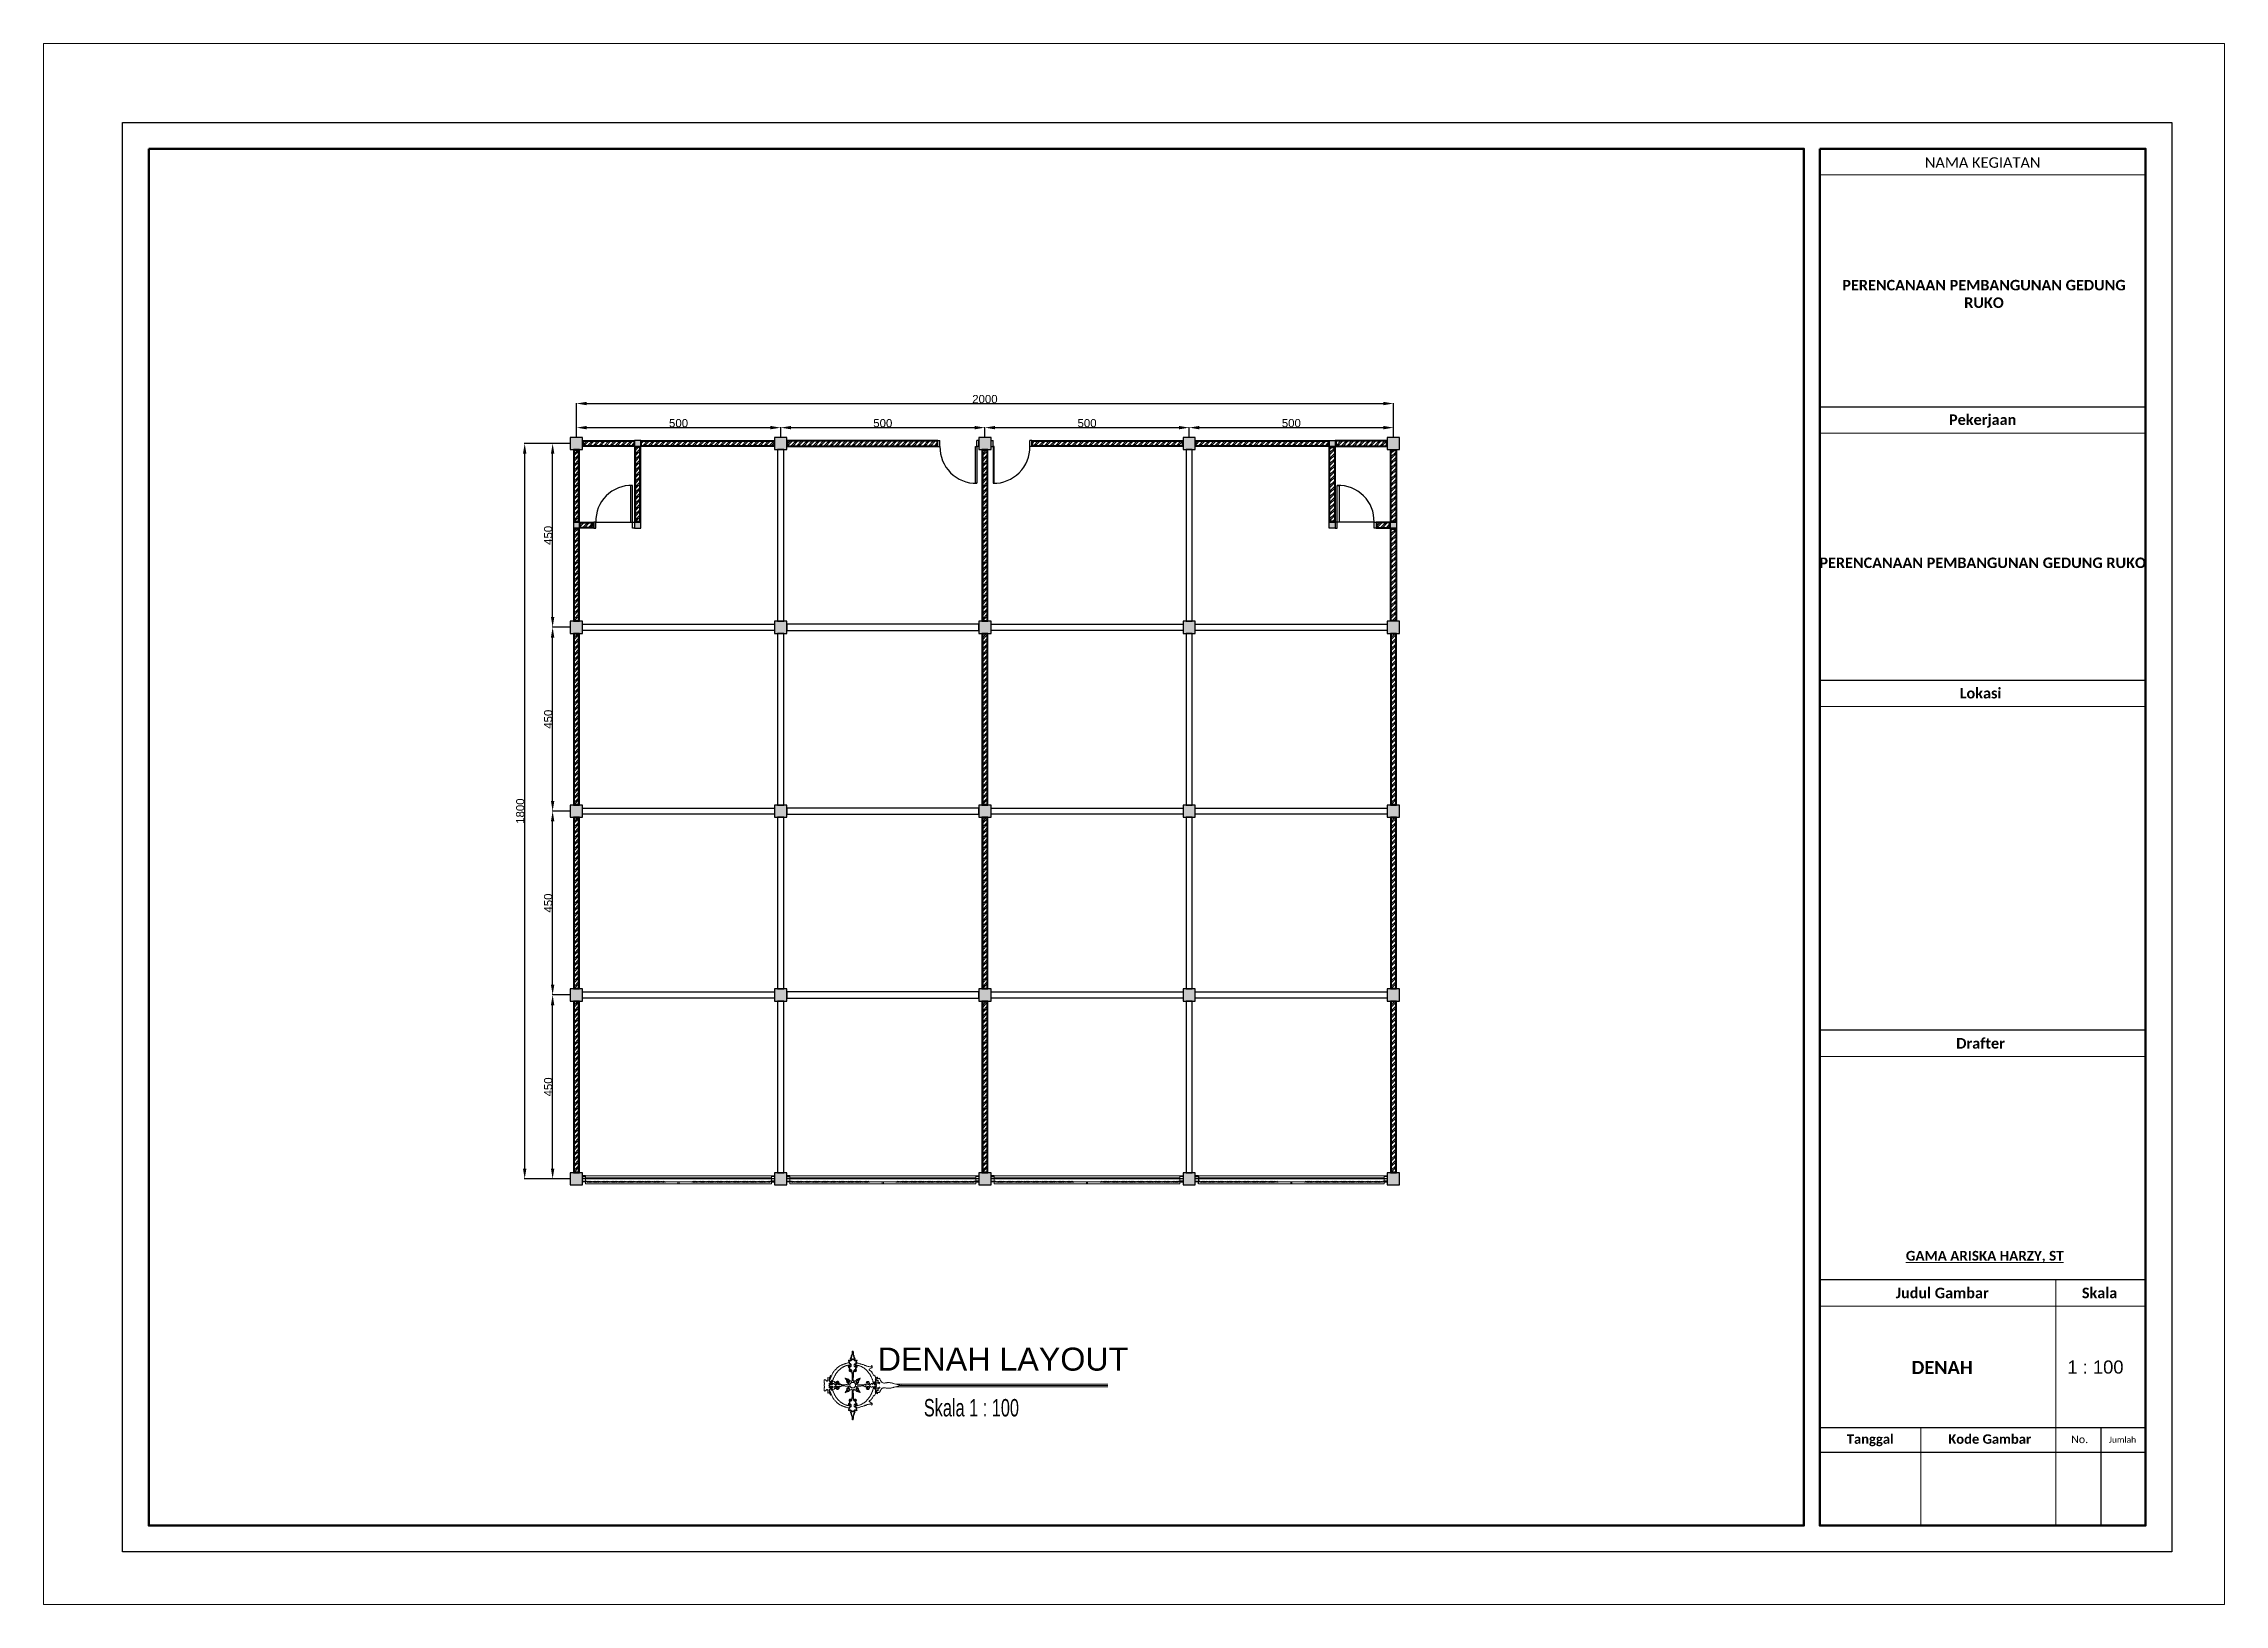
# Model space of a CAD drawing. Header units: centimetres. Extents: x 134057 to 145613, y 5028 to 39996.
# Drawn here: x 134078 to 139417, y 32340 to 36160 of the extents above; entities that cross this region are included whole.
import ezdxf

# ---------------------------------------------------------------- set-up
doc = ezdxf.new("R2010")
doc.units = ezdxf.units.CM
doc.header["$PDMODE"] = 2
for name, color, linetype, lineweight in [('a. line t', 7, 'Continuous', 50), ('dinding dalam', 101, 'Continuous', 25), ('Kertas', 252, 'Continuous', 20), ('Legenda', 252, 'Continuous', 20), ('Pintu ruko', 10, 'Continuous', 25), ('pondasi', 131, 'Continuous', 18), ('TEXT', 3, 'Continuous', 20)]:
    doc.layers.add(name, color=color, linetype=linetype, lineweight=lineweight)
for name, color, linetype in [('dinding', 151, 'Continuous'), ('kolom', 141, 'Continuous'), ('kuzen', 191, 'Continuous')]:
    doc.layers.add(name, color=color, linetype=linetype)
doc.styles.add('ROMANS', font='ROMANS.SHX', dxfattribs={"width": 0.7})
doc.styles.get("Standard").update_dxf_attribs({"font": 'arial.ttf'})
doc.dimstyles.new('ISO-25', dxfattribs={"dimtxt": 2.5, "dimasz": 2.5, "dimexe": 1.25, "dimexo": 0.625, "dimtad": 1, "dimtxsty": 'Standard', "dimcen": 2.5, "dimadec": 0, "dimazin": 0, "dimtfac": 1, "dimtmove": 0, "dimatfit": 3, "dimfxl": 1, "dimarcsym": 0})
pattern_1 = [(45, (-7187.249, -3645.437), (-6.7351921, 6.7351921), []), (45, (-7182.7585, -3645.437), (-6.7351921, 6.7351921), [])]
pattern_2 = [(45, (-7037.249, -3645.437), (-6.7351921, 6.7351921), []), (45, (-7032.7585, -3645.437), (-6.7351921, 6.7351921), [])]

msp = doc.modelspace()

# ---------------------------------------------------------------- texts
at = {"layer": 'a. line t', "color": 2}
msp.add_text('1 : 100', height=32.1585, dxfattribs=at).set_placement((139032.443, 32904.748))
at = {"layer": 'a. line t', "color": 2, "lineweight": 20, "attachment_point": 5}
for s, insert, char_height, width in [('{\\fCandara|b0|i0|c0|p34;NAMA KEGIATAN}', (138824.94, 35869.118), 25.72682, 797.53136), ('{\\fCandara|b1|i0|c0|p34;PERENCANAAN PEMBANGUNAN GEDUNG RUKO}', (138828.209, 35547.553), 25.72682, 697.36613), ('{\\fCandara|b1|i0|c0|p34;Pekerjaan}', (138824.94, 35236.442), 25.72682, 797.53136), ('{\\fCandara|b1|i0|c0|p34;PERENCANAAN PEMBANGUNAN GEDUNG RUKO }', (138824.94, 34889.346), 25.72682, 797.53136), ('{\\fCandara|b1|i0|c0|p34;Lokasi}', (138819.823, 34570.214), 25.72682, 797.53136), ('{\\fCandara|b1|i0|c0|p34;Drafter}', (138819.823, 33713.114), 25.72682, 797.53136), ('{\\fCandara|b1|i0|c0|p34;\\LGAMA ARISKA HARZY, ST}', (138830.058, 33190.717), 23.8863, 895.99202), ('{\\fCandara|b1|i0|c0|p34;Judul Gambar}', (138725.917, 33102.088), 25.72682, 527.39977), ('{\\fCandara|b1|i0|c0|p34;Skala}', (139111.166, 33102.088), 25.72682, 270.13159)]:
    msp.add_mtext(s, dxfattribs=dict(at, insert=insert, char_height=char_height, width=width))
at = {"layer": 'a. line t', "color": 2, "lineweight": 15, "insert": (138725.676, 32919.776), "char_height": 32.15852, "width": 722.38249, "attachment_point": 5}
msp.add_mtext('{\\fCandara|b1|i0|c0|p34;DENAH}', dxfattribs=at)
at = {"layer": 'a. line t', "color": 2, "attachment_point": 1}
for s, insert, char_height, width in [('{\\fCandara|b1|i0|c0|p34;Tanggal}', (138492.289, 32756.167), 23.15414, 405.10216), ('{\\fCandara|b1|i0|c0|p34;Kode Gambar}', (138740.799, 32756.167), 23.15414, 405.10216), ('{\\fCandara|b0|i0|c0|p34;No.}', (139041.796, 32753.165), 18.52331, 39.33731), ('{\\fCandara|b0|i0|c0|p34;Jumlah}', (139134.118, 32750.311), 14.81865, 70.40205)]:
    msp.add_mtext(s, dxfattribs=dict(at, insert=insert, char_height=char_height, width=width))
at = {"layer": 'TEXT', "color": 2}
msp.add_text('DENAH LAYOUT', height=56.45376, dxfattribs=at).set_placement((136120.138, 32912.017))
at = {"layer": 'TEXT', "color": 2, "lineweight": 15, "insert": (136233.084, 32842.594), "char_height": 42.61057, "width": 20034.15854, "attachment_point": 1, "style": 'ROMANS'}
msp.add_mtext('\\pt3.96;{\\fColonna MT|b0|i0|c0|p82;Skala 1 : 100}', dxfattribs=at)

# ---------------------------------------------------------------- blocks, each defined once
blk = doc.blocks.new('*D51')
at = {"layer": 'Defpoints', "color": 0, "transparency": 16777216}
for p in [(135382.6, 35196.6), (135882.6, 35220.3), (135882.6, 35196.6)]:
    blk.add_point(p, dxfattribs=at)
at = {"layer": 'dinding', "color": 0, "lineweight": -2, "transparency": 16777216}
for p, q in [((135382.6, 35197.2), (135382.6, 35221.6)), ((135407.6, 35220.3), (135857.6, 35220.3)), ((135882.6, 35197.2), (135882.6, 35221.6))]:
    blk.add_line(p, q, dxfattribs=at)
at = {"layer": 'dinding', "color": 0, "transparency": 16777216}
for points in [[(135407.6, 35224.5), (135407.6, 35216.2), (135382.6, 35220.3)], [(135857.6, 35224.5), (135857.6, 35216.2), (135882.6, 35220.3)]]:
    blk.add_solid(points, dxfattribs=at)
at = {"layer": 'dinding', "color": 0, "transparency": 16777216, "insert": (135632.6, 35231.2), "char_height": 20, "attachment_point": 5}
blk.add_mtext('500', dxfattribs=at)
blk = doc.blocks.new('*D43')
at = {"layer": 'Defpoints', "color": 0, "transparency": 16777216}
for p in [(135882.6, 35196.6), (136382.6, 35220.3), (136382.6, 35196.6)]:
    blk.add_point(p, dxfattribs=at)
at = {"layer": 'dinding', "color": 0, "lineweight": -2, "transparency": 16777216}
for p, q in [((135882.6, 35197.2), (135882.6, 35221.6)), ((135907.6, 35220.3), (136357.6, 35220.3)), ((136382.6, 35197.2), (136382.6, 35221.6))]:
    blk.add_line(p, q, dxfattribs=at)
at = {"layer": 'dinding', "color": 0, "transparency": 16777216}
for points in [[(135907.6, 35224.5), (135907.6, 35216.2), (135882.6, 35220.3)], [(136357.6, 35224.5), (136357.6, 35216.2), (136382.6, 35220.3)]]:
    blk.add_solid(points, dxfattribs=at)
at = {"layer": 'dinding', "color": 0, "transparency": 16777216, "insert": (136132.6, 35231.2), "char_height": 20, "attachment_point": 5}
blk.add_mtext('500', dxfattribs=at)
blk = doc.blocks.new('*D48')
at = {"layer": 'Defpoints', "color": 0, "transparency": 16777216}
for p in [(136382.6, 35196.6), (136882.6, 35220.3), (136882.6, 35196.6)]:
    blk.add_point(p, dxfattribs=at)
at = {"layer": 'dinding', "color": 0, "lineweight": -2, "transparency": 16777216}
for p, q in [((136382.6, 35197.2), (136382.6, 35221.6)), ((136407.6, 35220.3), (136857.6, 35220.3)), ((136882.6, 35197.2), (136882.6, 35221.6))]:
    blk.add_line(p, q, dxfattribs=at)
at = {"layer": 'dinding', "color": 0, "transparency": 16777216}
for points in [[(136407.6, 35224.5), (136407.6, 35216.2), (136382.6, 35220.3)], [(136857.6, 35224.5), (136857.6, 35216.2), (136882.6, 35220.3)]]:
    blk.add_solid(points, dxfattribs=at)
at = {"layer": 'dinding', "color": 0, "transparency": 16777216, "insert": (136632.6, 35231.2), "char_height": 20, "attachment_point": 5}
blk.add_mtext('500', dxfattribs=at)
blk = doc.blocks.new('*D49')
at = {"layer": 'Defpoints', "color": 0, "transparency": 16777216}
for p in [(136882.6, 35196.6), (137382.6, 35220.3), (137382.6, 35196.6)]:
    blk.add_point(p, dxfattribs=at)
at = {"layer": 'dinding', "color": 0, "lineweight": -2, "transparency": 16777216}
for p, q in [((136882.6, 35197.2), (136882.6, 35221.6)), ((136907.6, 35220.3), (137357.6, 35220.3)), ((137382.6, 35197.2), (137382.6, 35221.6))]:
    blk.add_line(p, q, dxfattribs=at)
at = {"layer": 'dinding', "color": 0, "transparency": 16777216}
for points in [[(136907.6, 35224.5), (136907.6, 35216.2), (136882.6, 35220.3)], [(137357.6, 35224.5), (137357.6, 35216.2), (137382.6, 35220.3)]]:
    blk.add_solid(points, dxfattribs=at)
at = {"layer": 'dinding', "color": 0, "transparency": 16777216, "insert": (137132.6, 35231.2), "char_height": 20, "attachment_point": 5}
blk.add_mtext('500', dxfattribs=at)
blk = doc.blocks.new('*D50')
at = {"layer": 'Defpoints', "color": 0, "transparency": 16777216}
for p in [(137382.6, 35279.4), (135382.6, 35196.6), (137382.6, 35196.6)]:
    blk.add_point(p, dxfattribs=at)
at = {"layer": 'dinding', "color": 0, "lineweight": -2, "transparency": 16777216}
for p, q in [((135382.6, 35197.2), (135382.6, 35280.6)), ((135407.6, 35279.4), (137357.6, 35279.4)), ((137382.6, 35197.2), (137382.6, 35280.6))]:
    blk.add_line(p, q, dxfattribs=at)
at = {"layer": 'dinding', "color": 0, "transparency": 16777216}
for points in [[(135407.6, 35283.5), (135407.6, 35275.2), (135382.6, 35279.4)], [(137357.6, 35283.5), (137357.6, 35275.2), (137382.6, 35279.4)]]:
    blk.add_solid(points, dxfattribs=at)
at = {"layer": 'dinding', "color": 0, "transparency": 16777216, "insert": (136382.6, 35290.2), "char_height": 20, "attachment_point": 5}
blk.add_mtext('2000', dxfattribs=at)
blk = doc.blocks.new('*D52')
at = {"layer": 'Defpoints', "color": 0, "transparency": 16777216}
for p in [(135324.4, 35181.6), (135367.6, 35181.6), (135367.6, 34731.6)]:
    blk.add_point(p, dxfattribs=at)
at = {"layer": 'dinding', "color": 0, "lineweight": -2, "transparency": 16777216}
for p, q in [((135366.9, 35181.6), (135323.1, 35181.6)), ((135324.4, 34756.6), (135324.4, 35156.6)), ((135366.9, 34731.6), (135323.1, 34731.6))]:
    blk.add_line(p, q, dxfattribs=at)
at = {"layer": 'dinding', "color": 0, "transparency": 16777216}
for points in [[(135320.2, 35156.6), (135328.5, 35156.6), (135324.4, 35181.6)], [(135320.2, 34756.6), (135328.5, 34756.6), (135324.4, 34731.6)]]:
    blk.add_solid(points, dxfattribs=at)
at = {"layer": 'dinding', "color": 0, "transparency": 16777216, "insert": (135313.5, 34956.6), "char_height": 20, "attachment_point": 5, "rotation": 90}
blk.add_mtext('450', dxfattribs=at)
blk = doc.blocks.new('*D44')
at = {"layer": 'Defpoints', "color": 0, "transparency": 16777216}
for p in [(135324.4, 34731.6), (135367.6, 34731.6), (135367.6, 34281.6)]:
    blk.add_point(p, dxfattribs=at)
at = {"layer": 'dinding', "color": 0, "lineweight": -2, "transparency": 16777216}
for p, q in [((135366.9, 34731.6), (135323.1, 34731.6)), ((135324.4, 34306.6), (135324.4, 34706.6)), ((135366.9, 34281.6), (135323.1, 34281.6))]:
    blk.add_line(p, q, dxfattribs=at)
at = {"layer": 'dinding', "color": 0, "transparency": 16777216}
for points in [[(135320.2, 34706.6), (135328.5, 34706.6), (135324.4, 34731.6)], [(135320.2, 34306.6), (135328.5, 34306.6), (135324.4, 34281.6)]]:
    blk.add_solid(points, dxfattribs=at)
at = {"layer": 'dinding', "color": 0, "transparency": 16777216, "insert": (135313.5, 34506.6), "char_height": 20, "attachment_point": 5, "rotation": 90}
blk.add_mtext('450', dxfattribs=at)
blk = doc.blocks.new('*D45')
at = {"layer": 'Defpoints', "color": 0, "transparency": 16777216}
for p in [(135324.4, 34281.6), (135367.6, 34281.6), (135367.6, 33831.6)]:
    blk.add_point(p, dxfattribs=at)
at = {"layer": 'dinding', "color": 0, "lineweight": -2, "transparency": 16777216}
for p, q in [((135366.9, 34281.6), (135323.1, 34281.6)), ((135324.4, 33856.6), (135324.4, 34256.6)), ((135366.9, 33831.6), (135323.1, 33831.6))]:
    blk.add_line(p, q, dxfattribs=at)
at = {"layer": 'dinding', "color": 0, "transparency": 16777216}
for points in [[(135320.2, 34256.6), (135328.5, 34256.6), (135324.4, 34281.6)], [(135320.2, 33856.6), (135328.5, 33856.6), (135324.4, 33831.6)]]:
    blk.add_solid(points, dxfattribs=at)
at = {"layer": 'dinding', "color": 0, "transparency": 16777216, "insert": (135313.5, 34056.6), "char_height": 20, "attachment_point": 5, "rotation": 90}
blk.add_mtext('450', dxfattribs=at)
blk = doc.blocks.new('*D46')
at = {"layer": 'Defpoints', "color": 0, "transparency": 16777216}
for p in [(135324.4, 33831.6), (135367.6, 33831.6), (135367.6, 33381.6)]:
    blk.add_point(p, dxfattribs=at)
at = {"layer": 'dinding', "color": 0, "lineweight": -2, "transparency": 16777216}
for p, q in [((135366.9, 33831.6), (135323.1, 33831.6)), ((135324.4, 33406.6), (135324.4, 33806.6)), ((135366.9, 33381.6), (135323.1, 33381.6))]:
    blk.add_line(p, q, dxfattribs=at)
at = {"layer": 'dinding', "color": 0, "transparency": 16777216}
for points in [[(135320.2, 33806.6), (135328.5, 33806.6), (135324.4, 33831.6)], [(135320.2, 33406.6), (135328.5, 33406.6), (135324.4, 33381.6)]]:
    blk.add_solid(points, dxfattribs=at)
at = {"layer": 'dinding', "color": 0, "transparency": 16777216, "insert": (135313.5, 33606.6), "char_height": 20, "attachment_point": 5, "rotation": 90}
blk.add_mtext('450', dxfattribs=at)
blk = doc.blocks.new('*D47')
at = {"layer": 'Defpoints', "color": 0, "transparency": 16777216}
for p in [(135256, 35181.6), (135367.6, 35181.6), (135367.6, 33381.6)]:
    blk.add_point(p, dxfattribs=at)
at = {"layer": 'dinding', "color": 0, "lineweight": -2, "transparency": 16777216}
for p, q in [((135366.9, 35181.6), (135254.7, 35181.6)), ((135256, 33406.6), (135256, 35156.6)), ((135366.9, 33381.6), (135254.7, 33381.6))]:
    blk.add_line(p, q, dxfattribs=at)
at = {"layer": 'dinding', "color": 0, "transparency": 16777216}
for points in [[(135251.8, 35156.6), (135260.1, 35156.6), (135256, 35181.6)], [(135251.8, 33406.6), (135260.1, 33406.6), (135256, 33381.6)]]:
    blk.add_solid(points, dxfattribs=at)
at = {"layer": 'dinding', "color": 0, "transparency": 16777216, "insert": (135245.1, 34281.6), "char_height": 20, "attachment_point": 5, "rotation": 90}
blk.add_mtext('1800', dxfattribs=at)

# ---------------------------------------------------------------- dimensions: what is measured, and where the dimension line sits
at = {"layer": 'dinding'}
for base, p1, p2, picture, middle in [((137382.571, 35279.368), (135382.571, 35196.59), (137382.571, 35196.59), '*D50', (136382.571, 35290.205)), ((135882.571, 35220.332), (135382.571, 35196.59), (135882.571, 35196.59), '*D51', (135632.571, 35231.168)), ((136382.571, 35220.332), (135882.571, 35196.59), (136382.571, 35196.59), '*D43', (136132.571, 35231.168)), ((136882.571, 35220.332), (136382.571, 35196.59), (136882.571, 35196.59), '*D48', (136632.571, 35231.168)), ((137382.571, 35220.332), (136882.571, 35196.59), (137382.571, 35196.59), '*D49', (137132.571, 35231.168))]:
    dim = msp.add_linear_dim(base=base, p1=p1, p2=p2, dimstyle='ISO-25', override={"dimtxt": 20, "dimasz": 25}, dxfattribs=at)
    dim.commit()
    dim.dimension.update_dxf_attribs({"geometry": picture, "text_midpoint": middle})
for base, p1, p2, picture, middle in [((135255.951, 35181.59), (135367.571, 33381.59), (135367.571, 35181.59), '*D47', (135245.115, 34281.59)), ((135324.356, 35181.59), (135367.571, 34731.59), (135367.571, 35181.59), '*D52', (135313.52, 34956.59)), ((135324.356, 34731.59), (135367.571, 34281.59), (135367.571, 34731.59), '*D44', (135313.52, 34506.59)), ((135324.356, 34281.59), (135367.571, 33831.59), (135367.571, 34281.59), '*D45', (135313.52, 34056.59)), ((135324.356, 33831.59), (135367.571, 33381.59), (135367.571, 33831.59), '*D46', (135313.52, 33606.59))]:
    dim = msp.add_linear_dim(base=base, p1=p1, p2=p2, angle=90, dimstyle='ISO-25', override={"dimtxt": 20, "dimasz": 25}, dxfattribs=at)
    dim.commit()
    dim.dimension.update_dxf_attribs({"geometry": picture, "text_midpoint": middle})

# ---------------------------------------------------------------- hatches: boundary and pattern name
at = {"layer": 'dinding', "true_color": 0x636466}
h = msp.add_hatch(color=251, dxfattribs=at)
h.dxf.hatch_style = 1
h.paths.add_polyline_path([(135397.571, 35196.59), (135367.571, 35196.59), (135367.571, 35166.59), (135397.571, 35166.59)])
h.paths.add_polyline_path([(135540.071, 35189.09), (135525.071, 35189.09), (135525.071, 35174.09), (135540.071, 35174.09)])
h.paths.add_polyline_path([(135390.071, 34989.09), (135375.071, 34989.09), (135375.071, 34974.09), (135390.071, 34974.09)])
h.paths.add_polyline_path([(135540.071, 34989.09), (135525.071, 34989.09), (135525.071, 34974.09), (135540.071, 34974.09)])
h.paths.add_polyline_path([(135897.571, 35196.59), (135867.571, 35196.59), (135867.571, 35166.59), (135897.571, 35166.59)])
h.paths.add_polyline_path([(136397.571, 35196.59), (136367.571, 35196.59), (136367.571, 35166.59), (136397.571, 35166.59)])
h.paths.add_polyline_path([(136897.571, 35196.59), (136867.571, 35196.59), (136867.571, 35166.59), (136897.571, 35166.59)])
h.paths.add_polyline_path([(137240.071, 35189.09), (137225.071, 35189.09), (137225.071, 35174.09), (137240.071, 35174.09)])
h.paths.add_polyline_path([(137397.571, 35196.59), (137367.571, 35196.59), (137367.571, 35166.59), (137397.571, 35166.59)])
h.paths.add_polyline_path([(137240.071, 34989.09), (137225.071, 34989.09), (137225.071, 34974.09), (137240.071, 34974.09)])
h.paths.add_polyline_path([(137390.071, 34989.09), (137375.071, 34989.09), (137375.071, 34974.09), (137390.071, 34974.09)])
h.paths.add_polyline_path([(137397.571, 34746.59), (137367.571, 34746.59), (137367.571, 34716.59), (137397.571, 34716.59)])
h.paths.add_polyline_path([(136897.571, 34746.59), (136867.571, 34746.59), (136867.571, 34716.59), (136897.571, 34716.59)])
h.paths.add_polyline_path([(136397.571, 34746.59), (136367.571, 34746.59), (136367.571, 34716.59), (136397.571, 34716.59)])
h.paths.add_polyline_path([(135897.571, 34746.59), (135867.571, 34746.59), (135867.571, 34716.59), (135897.571, 34716.59)])
h.paths.add_polyline_path([(135397.571, 34746.59), (135367.571, 34746.59), (135367.571, 34716.59), (135397.571, 34716.59)])
h.paths.add_polyline_path([(135397.571, 34296.59), (135367.571, 34296.59), (135367.571, 34266.59), (135397.571, 34266.59)])
h.paths.add_polyline_path([(135897.571, 34296.59), (135867.571, 34296.59), (135867.571, 34266.59), (135897.571, 34266.59)])
h.paths.add_polyline_path([(136397.571, 34296.59), (136367.571, 34296.59), (136367.571, 34266.59), (136397.571, 34266.59)])
h.paths.add_polyline_path([(136897.571, 34296.59), (136867.571, 34296.59), (136867.571, 34266.59), (136897.571, 34266.59)])
h.paths.add_polyline_path([(137397.571, 34296.59), (137367.571, 34296.59), (137367.571, 34266.59), (137397.571, 34266.59)])
h.paths.add_polyline_path([(137397.571, 33846.59), (137367.571, 33846.59), (137367.571, 33816.59), (137397.571, 33816.59)])
h.paths.add_polyline_path([(136897.571, 33846.59), (136867.571, 33846.59), (136867.571, 33816.59), (136897.571, 33816.59)])
h.paths.add_polyline_path([(136397.571, 33846.59), (136367.571, 33846.59), (136367.571, 33816.59), (136397.571, 33816.59)])
h.paths.add_polyline_path([(135897.571, 33846.59), (135867.571, 33846.59), (135867.571, 33816.59), (135897.571, 33816.59)])
h.paths.add_polyline_path([(135397.571, 33846.59), (135367.571, 33846.59), (135367.571, 33816.59), (135397.571, 33816.59)])
h.paths.add_polyline_path([(135397.571, 33381.59), (135367.571, 33381.59), (135367.571, 33366.59), (135397.571, 33366.59)])
h.paths.add_polyline_path([(135397.571, 33396.59), (135367.571, 33396.59), (135367.571, 33381.59), (135397.571, 33381.59)])
h.paths.add_polyline_path([(135897.571, 33381.59), (135867.571, 33381.59), (135867.571, 33366.59), (135897.571, 33366.59)])
h.paths.add_polyline_path([(135897.571, 33396.59), (135867.571, 33396.59), (135867.571, 33381.59), (135897.571, 33381.59)])
h.paths.add_polyline_path([(136397.571, 33381.59), (136367.571, 33381.59), (136367.571, 33366.59), (136397.571, 33366.59)])
h.paths.add_polyline_path([(136397.571, 33396.59), (136367.571, 33396.59), (136367.571, 33381.59), (136397.571, 33381.59)])
h.paths.add_polyline_path([(136897.571, 33381.59), (136867.571, 33381.59), (136867.571, 33366.59), (136897.571, 33366.59)])
h.paths.add_polyline_path([(136897.571, 33396.59), (136867.571, 33396.59), (136867.571, 33381.59), (136897.571, 33381.59)])
h.paths.add_polyline_path([(137397.571, 33381.59), (137367.571, 33381.59), (137367.571, 33366.59), (137397.571, 33366.59)])
h.paths.add_polyline_path([(137397.571, 33396.59), (137367.571, 33396.59), (137367.571, 33381.59), (137397.571, 33381.59)])
h = msp.add_hatch(dxfattribs=at)
h.set_pattern_fill('ANSI32', color=251)
h.set_pattern_definition(pattern_1)
h.paths.add_polyline_path([(135523.071, 35181.59), (135399.571, 35181.59), (135399.571, 35176.09), (135523.071, 35176.09)])
h.paths.add_polyline_path([(135523.071, 35187.09), (135399.571, 35187.09), (135399.571, 35181.59), (135523.071, 35181.59)])
h = msp.add_hatch(dxfattribs=at)
h.set_pattern_fill('ANSI32', color=251)
h.set_pattern_definition(pattern_1)
h.paths.add_polyline_path([(135865.571, 35187.09), (135542.071, 35187.09), (135542.071, 35176.09), (135865.571, 35176.09)])
h.paths.add_polyline_path([(136265.571, 35187.09), (135899.571, 35187.09), (135899.571, 35176.09), (136265.571, 35176.09)])
h.paths.add_polyline_path([(136865.571, 35187.09), (136499.571, 35187.09), (136499.571, 35176.09), (136865.571, 35176.09)])
h.paths.add_polyline_path([(137223.071, 35187.09), (136899.571, 35187.09), (136899.571, 35176.09), (137223.071, 35176.09)])
h = msp.add_hatch(dxfattribs=at)
h.set_pattern_fill('ANSI32', color=251)
h.set_pattern_definition(pattern_1)
h.paths.add_polyline_path([(137242.071, 35181.59), (137365.571, 35181.59), (137365.571, 35176.09), (137242.071, 35176.09)])
h.paths.add_polyline_path([(137242.071, 35187.09), (137365.571, 35187.09), (137365.571, 35181.59), (137242.071, 35181.59)])
h = msp.add_hatch(dxfattribs=at)
h.set_pattern_fill('ANSI32', color=251)
h.set_pattern_definition(pattern_1)
h.paths.add_polyline_path([(135388.071, 35164.59), (135382.571, 35164.59), (135382.571, 34991.09), (135388.071, 34991.09)])
h.paths.add_polyline_path([(135382.571, 35164.59), (135377.071, 35164.59), (135377.071, 34991.09), (135382.571, 34991.09)])
h = msp.add_hatch(dxfattribs=at)
h.set_pattern_fill('ANSI32', color=251)
h.set_pattern_definition(pattern_2)
h.paths.add_polyline_path([(135538.071, 35172.09), (135532.571, 35172.09), (135532.571, 34991.09), (135538.071, 34991.09)])
h.paths.add_polyline_path([(135532.571, 35172.09), (135527.071, 35172.09), (135527.071, 34991.09), (135532.571, 34991.09)])
h = msp.add_hatch(dxfattribs=at)
h.set_pattern_fill('ANSI32', color=251)
h.set_pattern_definition([(45, (-6187.249, -3645.437), (-6.7351921, 6.7351921), []), (45, (-6182.7585, -3645.437), (-6.7351921, 6.7351921), [])])
h.paths.add_polyline_path([(136388.071, 35164.59), (136377.071, 35164.59), (136377.071, 34748.59), (136388.071, 34748.59)])
h = msp.add_hatch(dxfattribs=at)
h.set_pattern_fill('ANSI32', color=251)
h.set_pattern_definition(pattern_2)
h.paths.add_polyline_path([(137227.071, 35172.09), (137232.571, 35172.09), (137232.571, 34991.09), (137227.071, 34991.09)])
h.paths.add_polyline_path([(137232.571, 35172.09), (137238.071, 35172.09), (137238.071, 34991.09), (137232.571, 34991.09)])
h = msp.add_hatch(dxfattribs=at)
h.set_pattern_fill('ANSI32', color=251)
h.set_pattern_definition(pattern_1)
h.paths.add_polyline_path([(137377.071, 35164.59), (137382.571, 35164.59), (137382.571, 34991.09), (137377.071, 34991.09)])
h.paths.add_polyline_path([(137382.571, 35164.59), (137388.071, 35164.59), (137388.071, 34991.09), (137382.571, 34991.09)])
h = msp.add_hatch(dxfattribs=at)
h.set_pattern_fill('ANSI32', color=251)
h.set_pattern_definition(pattern_1)
h.paths.add_polyline_path([(135388.071, 34972.09), (135377.071, 34972.09), (135377.071, 34748.59), (135388.071, 34748.59)])
h = msp.add_hatch(dxfattribs=at)
h.set_pattern_fill('ANSI32', color=251)
h.set_pattern_definition(pattern_1)
h.paths.add_polyline_path([(135423.071, 34981.59), (135392.071, 34981.59), (135392.071, 34976.09), (135423.071, 34976.09)])
h.paths.add_polyline_path([(135423.071, 34987.09), (135392.071, 34987.09), (135392.071, 34981.59), (135423.071, 34981.59)])
h = msp.add_hatch(dxfattribs=at)
h.set_pattern_fill('ANSI32', color=251)
h.set_pattern_definition(pattern_1)
h.paths.add_polyline_path([(137342.071, 34981.59), (137373.071, 34981.59), (137373.071, 34976.09), (137342.071, 34976.09)])
h.paths.add_polyline_path([(137342.071, 34987.09), (137373.071, 34987.09), (137373.071, 34981.59), (137342.071, 34981.59)])
h = msp.add_hatch(dxfattribs=at)
h.set_pattern_fill('ANSI32', color=251)
h.set_pattern_definition(pattern_1)
h.paths.add_polyline_path([(137377.071, 34972.09), (137388.071, 34972.09), (137388.071, 34748.59), (137377.071, 34748.59)])
h = msp.add_hatch(dxfattribs=at)
h.set_pattern_fill('ANSI32', color=251)
h.set_pattern_definition([(45, (-7187.249, -4095.437), (-6.7351921, 6.7351921), []), (45, (-7182.7585, -4095.437), (-6.7351921, 6.7351921), [])])
h.paths.add_polyline_path([(135388.071, 34714.59), (135377.071, 34714.59), (135377.071, 34298.59), (135388.071, 34298.59)])
h = msp.add_hatch(dxfattribs=at)
h.set_pattern_fill('ANSI32', color=251)
h.set_pattern_definition([(45, (-6187.249, -4095.437), (-6.7351921, 6.7351921), []), (45, (-6182.7585, -4095.437), (-6.7351921, 6.7351921), [])])
h.paths.add_polyline_path([(136388.071, 34714.59), (136377.071, 34714.59), (136377.071, 34298.59), (136388.071, 34298.59)])
h = msp.add_hatch(dxfattribs=at)
h.set_pattern_fill('ANSI32', color=251)
h.set_pattern_definition([(45, (-5187.249, -4095.437), (-6.7351921, 6.7351921), []), (45, (-5182.7585, -4095.437), (-6.7351921, 6.7351921), [])])
h.paths.add_polyline_path([(137388.071, 34714.59), (137377.071, 34714.59), (137377.071, 34298.59), (137388.071, 34298.59)])
h = msp.add_hatch(dxfattribs=at)
h.set_pattern_fill('ANSI32', color=251)
h.set_pattern_definition([(45, (-7187.249, -4545.437), (-6.7351921, 6.7351921), []), (45, (-7182.7585, -4545.437), (-6.7351921, 6.7351921), [])])
h.paths.add_polyline_path([(135388.071, 34264.59), (135377.071, 34264.59), (135377.071, 33848.59), (135388.071, 33848.59)])
h = msp.add_hatch(dxfattribs=at)
h.set_pattern_fill('ANSI32', color=251)
h.set_pattern_definition([(45, (-6187.249, -4545.437), (-6.7351921, 6.7351921), []), (45, (-6182.7585, -4545.437), (-6.7351921, 6.7351921), [])])
h.paths.add_polyline_path([(136388.071, 34264.59), (136377.071, 34264.59), (136377.071, 33848.59), (136388.071, 33848.59)])
h = msp.add_hatch(dxfattribs=at)
h.set_pattern_fill('ANSI32', color=251)
h.set_pattern_definition([(45, (-5187.249, -4545.437), (-6.7351921, 6.7351921), []), (45, (-5182.7585, -4545.437), (-6.7351921, 6.7351921), [])])
h.paths.add_polyline_path([(137388.071, 34264.59), (137377.071, 34264.59), (137377.071, 33848.59), (137388.071, 33848.59)])
h = msp.add_hatch(dxfattribs=at)
h.set_pattern_fill('ANSI32', color=251)
h.set_pattern_definition([(45, (-7187.249, -4995.437), (-6.7351921, 6.7351921), []), (45, (-7182.7585, -4995.437), (-6.7351921, 6.7351921), [])])
h.paths.add_polyline_path([(135388.071, 33814.59), (135377.071, 33814.59), (135377.071, 33398.59), (135388.071, 33398.59)])
h = msp.add_hatch(dxfattribs=at)
h.set_pattern_fill('ANSI32', color=251)
h.set_pattern_definition([(45, (-6187.249, -4995.437), (-6.7351921, 6.7351921), []), (45, (-6182.7585, -4995.437), (-6.7351921, 6.7351921), [])])
h.paths.add_polyline_path([(136388.071, 33814.59), (136377.071, 33814.59), (136377.071, 33398.59), (136388.071, 33398.59)])
h = msp.add_hatch(dxfattribs=at)
h.set_pattern_fill('ANSI32', color=251)
h.set_pattern_definition([(45, (-5187.249, -4995.437), (-6.7351921, 6.7351921), []), (45, (-5182.7585, -4995.437), (-6.7351921, 6.7351921), [])])
h.paths.add_polyline_path([(137388.071, 33814.59), (137377.071, 33814.59), (137377.071, 33398.59), (137388.071, 33398.59)])

# ---------------------------------------------------------------- linework, layer by layer
at = {"layer": 'dinding'}
for p, q in [((135367.571, 33396.59), (135367.571, 33381.59)), ((135867.571, 33381.59), (135397.571, 33381.59)), ((136367.571, 33381.59), (135897.571, 33381.59)), ((136867.571, 33381.59), (136397.571, 33381.59)), ((137367.571, 33381.59), (136897.571, 33381.59))]:
    msp.add_line(p, q, dxfattribs=at)
at = {"layer": 'dinding', "ltscale": 2000}
for p, q in [((135405.071, 33389.09), (135397.571, 33389.09)), ((135405.071, 33374.09), (135397.571, 33374.09)), ((135860.071, 33389.09), (135867.571, 33389.09)), ((135860.071, 33374.09), (135867.571, 33374.09)), ((135905.071, 33389.09), (135897.571, 33389.09)), ((135905.071, 33374.09), (135897.571, 33374.09)), ((136360.071, 33389.09), (136367.571, 33389.09)), ((136360.071, 33374.09), (136367.571, 33374.09)), ((136405.071, 33389.09), (136397.571, 33389.09)), ((136405.071, 33374.09), (136397.571, 33374.09)), ((136860.071, 33389.09), (136867.571, 33389.09)), ((136860.071, 33374.09), (136867.571, 33374.09)), ((136905.071, 33389.09), (136897.571, 33389.09)), ((136905.071, 33374.09), (136897.571, 33374.09)), ((136905.071, 33389.09), (136905.071, 33374.09)), ((136905.071, 33389.09), (136905.071, 33374.09)), ((136905.071, 33389.09), (136905.071, 33374.09)), ((137360.071, 33389.09), (137367.571, 33389.09)), ((137360.071, 33374.09), (137367.571, 33374.09))]:
    msp.add_line(p, q, dxfattribs=at)
at = {"layer": 'dinding'}
for points in [[(135397.571, 35189.09), (135525.071, 35189.09), (135525.071, 35174.09), (135397.571, 35174.09)], [(135399.571, 35187.09), (135523.071, 35187.09), (135523.071, 35176.09), (135399.571, 35176.09)], [(135525.071, 35174.09), (135540.071, 35174.09), (135540.071, 35189.09), (135525.071, 35189.09)], [(135540.071, 35189.09), (135867.571, 35189.09), (135867.571, 35174.09), (135540.071, 35174.09)], [(135542.071, 35187.09), (135865.571, 35187.09), (135865.571, 35176.09), (135542.071, 35176.09)], [(136267.571, 35189.09), (135897.571, 35189.09), (135897.571, 35174.09), (136267.571, 35174.09)], [(136265.571, 35187.09), (135899.571, 35187.09), (135899.571, 35176.09), (136265.571, 35176.09)], [(136497.571, 35189.09), (136867.571, 35189.09), (136867.571, 35174.09), (136497.571, 35174.09)], [(136499.571, 35187.09), (136865.571, 35187.09), (136865.571, 35176.09), (136499.571, 35176.09)], [(136897.571, 35189.09), (137225.071, 35189.09), (137225.071, 35174.09), (136897.571, 35174.09)], [(136899.571, 35187.09), (137223.071, 35187.09), (137223.071, 35176.09), (136899.571, 35176.09)], [(137240.071, 35174.09), (137225.071, 35174.09), (137225.071, 35189.09), (137240.071, 35189.09)], [(137367.571, 35189.09), (137240.071, 35189.09), (137240.071, 35174.09), (137367.571, 35174.09)], [(137365.571, 35187.09), (137242.071, 35187.09), (137242.071, 35176.09), (137365.571, 35176.09)], [(135390.071, 34989.09), (135390.071, 35166.59), (135375.071, 35166.59), (135375.071, 34989.09)], [(135388.071, 34991.09), (135388.071, 35164.59), (135377.071, 35164.59), (135377.071, 34991.09)], [(135540.071, 34989.09), (135540.071, 35174.09), (135525.071, 35174.09), (135525.071, 34989.09)], [(135538.071, 34991.09), (135538.071, 35172.09), (135527.071, 35172.09), (135527.071, 34991.09)], [(135890.071, 34746.59), (135890.071, 35166.59), (135875.071, 35166.59), (135875.071, 34746.59)], [(136390.071, 34746.59), (136390.071, 35166.59), (136375.071, 35166.59), (136375.071, 34746.59)], [(136388.071, 34748.59), (136388.071, 35164.59), (136377.071, 35164.59), (136377.071, 34748.59)], [(136890.071, 34746.59), (136890.071, 35166.59), (136875.071, 35166.59), (136875.071, 34746.59)], [(137225.071, 34989.09), (137225.071, 35174.09), (137240.071, 35174.09), (137240.071, 34989.09)], [(137227.071, 34991.09), (137227.071, 35172.09), (137238.071, 35172.09), (137238.071, 34991.09)], [(137375.071, 34989.09), (137375.071, 35166.59), (137390.071, 35166.59), (137390.071, 34989.09)], [(137377.071, 34991.09), (137377.071, 35164.59), (137388.071, 35164.59), (137388.071, 34991.09)], [(135375.071, 34974.09), (135390.071, 34974.09), (135390.071, 34989.09), (135375.071, 34989.09)], [(135390.071, 34746.59), (135390.071, 34974.09), (135375.071, 34974.09), (135375.071, 34746.59)], [(135388.071, 34748.59), (135388.071, 34972.09), (135377.071, 34972.09), (135377.071, 34748.59)], [(135390.071, 34989.09), (135425.071, 34989.09), (135425.071, 34974.09), (135390.071, 34974.09)], [(135392.071, 34987.09), (135423.071, 34987.09), (135423.071, 34976.09), (135392.071, 34976.09)], [(135525.071, 34974.09), (135540.071, 34974.09), (135540.071, 34989.09), (135525.071, 34989.09)], [(137240.071, 34974.09), (137225.071, 34974.09), (137225.071, 34989.09), (137240.071, 34989.09)], [(137375.071, 34989.09), (137340.071, 34989.09), (137340.071, 34974.09), (137375.071, 34974.09)], [(137373.071, 34987.09), (137342.071, 34987.09), (137342.071, 34976.09), (137373.071, 34976.09)], [(137390.071, 34974.09), (137375.071, 34974.09), (137375.071, 34989.09), (137390.071, 34989.09)], [(137375.071, 34746.59), (137375.071, 34974.09), (137390.071, 34974.09), (137390.071, 34746.59)], [(137377.071, 34748.59), (137377.071, 34972.09), (137388.071, 34972.09), (137388.071, 34748.59)], [(135390.071, 34296.59), (135390.071, 34716.59), (135375.071, 34716.59), (135375.071, 34296.59)], [(135388.071, 34298.59), (135388.071, 34714.59), (135377.071, 34714.59), (135377.071, 34298.59)], [(135397.571, 34739.09), (135867.571, 34739.09), (135867.571, 34724.09), (135397.571, 34724.09)], [(135890.071, 34296.59), (135890.071, 34716.59), (135875.071, 34716.59), (135875.071, 34296.59)], [(136367.571, 34739.09), (135897.571, 34739.09), (135897.571, 34724.09), (136367.571, 34724.09)], [(136390.071, 34296.59), (136390.071, 34716.59), (136375.071, 34716.59), (136375.071, 34296.59)], [(136388.071, 34298.59), (136388.071, 34714.59), (136377.071, 34714.59), (136377.071, 34298.59)], [(136397.571, 34739.09), (136867.571, 34739.09), (136867.571, 34724.09), (136397.571, 34724.09)], [(136890.071, 34296.59), (136890.071, 34716.59), (136875.071, 34716.59), (136875.071, 34296.59)], [(136897.571, 34739.09), (137367.571, 34739.09), (137367.571, 34724.09), (136897.571, 34724.09)], [(137390.071, 34296.59), (137390.071, 34716.59), (137375.071, 34716.59), (137375.071, 34296.59)], [(137388.071, 34298.59), (137388.071, 34714.59), (137377.071, 34714.59), (137377.071, 34298.59)], [(135397.571, 34289.09), (135867.571, 34289.09), (135867.571, 34274.09), (135397.571, 34274.09)], [(136367.571, 34289.09), (135897.571, 34289.09), (135897.571, 34274.09), (136367.571, 34274.09)], [(136397.571, 34289.09), (136867.571, 34289.09), (136867.571, 34274.09), (136397.571, 34274.09)], [(136897.571, 34289.09), (137367.571, 34289.09), (137367.571, 34274.09), (136897.571, 34274.09)], [(135390.071, 33846.59), (135390.071, 34266.59), (135375.071, 34266.59), (135375.071, 33846.59)], [(135388.071, 33848.59), (135388.071, 34264.59), (135377.071, 34264.59), (135377.071, 33848.59)], [(135890.071, 33846.59), (135890.071, 34266.59), (135875.071, 34266.59), (135875.071, 33846.59)], [(136390.071, 33846.59), (136390.071, 34266.59), (136375.071, 34266.59), (136375.071, 33846.59)], [(136388.071, 33848.59), (136388.071, 34264.59), (136377.071, 34264.59), (136377.071, 33848.59)], [(136890.071, 33846.59), (136890.071, 34266.59), (136875.071, 34266.59), (136875.071, 33846.59)], [(137390.071, 33846.59), (137390.071, 34266.59), (137375.071, 34266.59), (137375.071, 33846.59)], [(137388.071, 33848.59), (137388.071, 34264.59), (137377.071, 34264.59), (137377.071, 33848.59)], [(135390.071, 33396.59), (135390.071, 33816.59), (135375.071, 33816.59), (135375.071, 33396.59)], [(135388.071, 33398.59), (135388.071, 33814.59), (135377.071, 33814.59), (135377.071, 33398.59)], [(135397.571, 33839.09), (135867.571, 33839.09), (135867.571, 33824.09), (135397.571, 33824.09)], [(135890.071, 33396.59), (135890.071, 33816.59), (135875.071, 33816.59), (135875.071, 33396.59)], [(136367.571, 33839.09), (135897.571, 33839.09), (135897.571, 33824.09), (136367.571, 33824.09)], [(136390.071, 33396.59), (136390.071, 33816.59), (136375.071, 33816.59), (136375.071, 33396.59)], [(136388.071, 33398.59), (136388.071, 33814.59), (136377.071, 33814.59), (136377.071, 33398.59)], [(136397.571, 33839.09), (136867.571, 33839.09), (136867.571, 33824.09), (136397.571, 33824.09)], [(136890.071, 33396.59), (136890.071, 33816.59), (136875.071, 33816.59), (136875.071, 33396.59)], [(136897.571, 33839.09), (137367.571, 33839.09), (137367.571, 33824.09), (136897.571, 33824.09)], [(137390.071, 33396.59), (137390.071, 33816.59), (137375.071, 33816.59), (137375.071, 33396.59)], [(137388.071, 33398.59), (137388.071, 33814.59), (137377.071, 33814.59), (137377.071, 33398.59)]]:
    msp.add_lwpolyline(points, close=True, dxfattribs=at)
at = {"layer": 'dinding dalam', "ltscale": 2000}
for p, q in [((135397.571, 33387.09), (135405.071, 33387.09)), ((135397.571, 33376.09), (135405.071, 33376.09)), ((135867.571, 33387.09), (135860.071, 33387.09)), ((135867.571, 33376.09), (135860.071, 33376.09)), ((135897.571, 33387.09), (135905.071, 33387.09)), ((135897.571, 33376.09), (135905.071, 33376.09)), ((136367.571, 33387.09), (136360.071, 33387.09)), ((136367.571, 33376.09), (136360.071, 33376.09)), ((136397.571, 33387.09), (136405.071, 33387.09)), ((136397.571, 33376.09), (136405.071, 33376.09)), ((136867.571, 33387.09), (136860.071, 33387.09)), ((136867.571, 33376.09), (136860.071, 33376.09)), ((136897.571, 33387.09), (136905.071, 33387.09)), ((136897.571, 33376.09), (136905.071, 33376.09)), ((137367.571, 33387.09), (137360.071, 33387.09)), ((137367.571, 33376.09), (137360.071, 33376.09))]:
    msp.add_line(p, q, dxfattribs=at)
at = {"layer": 'Kertas'}
msp.add_lwpolyline([(134078.342, 36160.336), (139416.657, 36160.336), (139416.657, 32339.904), (134078.342, 32339.904)], close=True, dxfattribs=at)
at = {"layer": 'kolom'}
for points in [[(135367.571, 35166.59), (135397.571, 35166.59), (135397.571, 35196.59), (135367.571, 35196.59)], [(135867.571, 35166.59), (135897.571, 35166.59), (135897.571, 35196.59), (135867.571, 35196.59)], [(136367.571, 35166.59), (136397.571, 35166.59), (136397.571, 35196.59), (136367.571, 35196.59)], [(136867.571, 35166.59), (136897.571, 35166.59), (136897.571, 35196.59), (136867.571, 35196.59)], [(137367.571, 35166.59), (137397.571, 35166.59), (137397.571, 35196.59), (137367.571, 35196.59)], [(135367.571, 34716.59), (135397.571, 34716.59), (135397.571, 34746.59), (135367.571, 34746.59)], [(135867.571, 34716.59), (135897.571, 34716.59), (135897.571, 34746.59), (135867.571, 34746.59)], [(136367.571, 34716.59), (136397.571, 34716.59), (136397.571, 34746.59), (136367.571, 34746.59)], [(136867.571, 34716.59), (136897.571, 34716.59), (136897.571, 34746.59), (136867.571, 34746.59)], [(137367.571, 34716.59), (137397.571, 34716.59), (137397.571, 34746.59), (137367.571, 34746.59)], [(135367.571, 34266.59), (135397.571, 34266.59), (135397.571, 34296.59), (135367.571, 34296.59)], [(135867.571, 34266.59), (135897.571, 34266.59), (135897.571, 34296.59), (135867.571, 34296.59)], [(136367.571, 34266.59), (136397.571, 34266.59), (136397.571, 34296.59), (136367.571, 34296.59)], [(136867.571, 34266.59), (136897.571, 34266.59), (136897.571, 34296.59), (136867.571, 34296.59)], [(137367.571, 34266.59), (137397.571, 34266.59), (137397.571, 34296.59), (137367.571, 34296.59)], [(135367.571, 33816.59), (135397.571, 33816.59), (135397.571, 33846.59), (135367.571, 33846.59)], [(135867.571, 33816.59), (135897.571, 33816.59), (135897.571, 33846.59), (135867.571, 33846.59)], [(136367.571, 33816.59), (136397.571, 33816.59), (136397.571, 33846.59), (136367.571, 33846.59)], [(136867.571, 33816.59), (136897.571, 33816.59), (136897.571, 33846.59), (136867.571, 33846.59)], [(137367.571, 33816.59), (137397.571, 33816.59), (137397.571, 33846.59), (137367.571, 33846.59)], [(135867.571, 33366.59), (135897.571, 33366.59), (135897.571, 33396.59), (135867.571, 33396.59)], [(136367.571, 33366.59), (136397.571, 33366.59), (136397.571, 33396.59), (136367.571, 33396.59)], [(136867.571, 33366.59), (136897.571, 33366.59), (136897.571, 33396.59), (136867.571, 33396.59)]]:
    msp.add_lwpolyline(points, close=True, dxfattribs=at)
for points in [[(135367.571, 33396.59), (135367.571, 33366.59), (135397.571, 33366.59), (135397.571, 33396.59), (135367.571, 33396.59)], [(137397.571, 33396.59), (137367.571, 33396.59), (137367.571, 33366.59), (137397.571, 33366.59), (137397.571, 33396.59)]]:
    msp.add_lwpolyline(points, dxfattribs=at)
at = {"layer": 'kuzen', "ltscale": 2000}
for p, q in [((136267.571, 35174.09), (136267.571, 35189.09)), ((136267.571, 35189.09), (136272.571, 35189.09)), ((136272.571, 35174.09), (136272.571, 35189.09)), ((136362.571, 35174.09), (136362.571, 35189.09)), ((136367.571, 35189.09), (136362.571, 35189.09)), ((136367.571, 35174.09), (136367.571, 35189.09)), ((136397.571, 35174.09), (136397.571, 35189.09)), ((136397.571, 35189.09), (136402.571, 35189.09)), ((136402.571, 35174.09), (136402.571, 35189.09)), ((136492.571, 35174.09), (136492.571, 35189.09)), ((136497.571, 35189.09), (136492.571, 35189.09)), ((136497.571, 35174.09), (136497.571, 35189.09)), ((136267.571, 35174.09), (136272.571, 35174.09)), ((136359.571, 35174.09), (136362.571, 35174.09)), ((136367.571, 35174.09), (136362.571, 35174.09)), ((136397.571, 35174.09), (136402.571, 35174.09)), ((136405.571, 35174.09), (136402.571, 35174.09)), ((136497.571, 35174.09), (136492.571, 35174.09)), ((135520.071, 35079.09), (135515.071, 35079.09)), ((135515.071, 35079.09), (135515.071, 34989.09)), ((135520.071, 34989.09), (135520.071, 35079.09)), ((137245.071, 34989.09), (137245.071, 35079.09)), ((137245.071, 35079.09), (137250.071, 35079.09)), ((137250.071, 35079.09), (137250.071, 34989.09)), ((135430.071, 34989.09), (135425.071, 34989.09)), ((135425.071, 34989.09), (135425.071, 34974.09)), ((135425.071, 34974.09), (135430.071, 34974.09)), ((135430.071, 34974.09), (135430.071, 34989.09)), ((135430.071, 34989.09), (135517.571, 34989.09)), ((135515.071, 34989.09), (135520.071, 34989.09)), ((135520.071, 34974.09), (135520.071, 34989.09)), ((135520.071, 34989.09), (135525.071, 34989.09)), ((135525.071, 34974.09), (135520.071, 34974.09)), ((135525.071, 34989.09), (135525.071, 34974.09)), ((137240.071, 34989.09), (137240.071, 34974.09)), ((137245.071, 34989.09), (137240.071, 34989.09)), ((137240.071, 34974.09), (137245.071, 34974.09)), ((137245.071, 34974.09), (137245.071, 34989.09)), ((137250.071, 34989.09), (137245.071, 34989.09)), ((137335.071, 34989.09), (137247.571, 34989.09)), ((137335.071, 34974.09), (137335.071, 34989.09)), ((137335.071, 34989.09), (137340.071, 34989.09)), ((137340.071, 34974.09), (137335.071, 34974.09)), ((137340.071, 34989.09), (137340.071, 34974.09))]:
    msp.add_line(p, q, dxfattribs=at)
at = {"layer": 'kuzen'}
for p, q in [((136359.571, 35084.09), (136359.571, 35174.09)), ((136362.571, 35174.09), (136362.571, 35084.09)), ((136402.571, 35174.09), (136402.571, 35084.09)), ((136405.571, 35084.09), (136405.571, 35174.09)), ((136362.571, 35084.09), (136359.571, 35084.09)), ((136402.571, 35084.09), (136405.571, 35084.09))]:
    msp.add_line(p, q, dxfattribs=at)
for centre, start, end in [((136361.071, 35172.59), 179.028978, 270.971022), ((136404.071, 35172.59), 269.028978, 0.971022)]:
    msp.add_arc(centre, 88.513, start, end, dxfattribs=at)
at = {"layer": 'kuzen', "ltscale": 2000}
for centre, start, end in [((135517.571, 34991.59), 88.363423, 181.636577), ((137247.571, 34991.59), 358.363423, 91.636577)]:
    msp.add_arc(centre, 87.536, start, end, dxfattribs=at)
at = {"layer": 'Legenda', "color": 1, "lineweight": 20}
for p, q in [((139223.706, 35838.751), (138426.174, 35838.751)), ((139223.706, 35206.461), (138426.174, 35206.461)), ((139224.403, 34537.35), (138426.872, 34537.35)), ((139224.403, 33681.199), (138426.872, 33681.199)), ((139004.08, 33134.247), (139004.08, 32532.855)), ((138426.174, 33069.93), (139223.706, 33069.93)), ((138673.465, 32772.241), (138673.465, 32532.855))]:
    msp.add_line(p, q, dxfattribs=at)
at = {"layer": 'Legenda', "color": 1, "lineweight": 30}
for p, q in [((139223.706, 35270.778), (138426.174, 35270.778)), ((139224.403, 34601.667), (138426.872, 34601.667)), ((139224.403, 33745.516), (138426.872, 33745.516)), ((139223.706, 33134.247), (138426.174, 33134.247)), ((139223.706, 32772.241), (138426.174, 32772.241)), ((139113.893, 32772.241), (139113.893, 32532.855)), ((139223.706, 32711.463), (138426.174, 32711.463))]:
    msp.add_line(p, q, dxfattribs=at)
at = {"layer": 'Legenda', "color": 5, "lineweight": 30}
msp.add_lwpolyline([(134271.293, 35967.385), (139288.023, 35967.385), (139288.023, 32468.538), (134271.293, 32468.538)], close=True, dxfattribs=at)
at = {"layer": 'Legenda', "color": 1, "lineweight": 50}
for points in [[(134335.61, 35903.068), (138387.584, 35903.068), (138387.584, 32532.855), (134335.61, 32532.855)], [(138426.174, 35903.068), (139223.706, 35903.068), (139223.706, 32532.855), (138426.174, 32532.855)]]:
    msp.add_lwpolyline(points, close=True, dxfattribs=at)
at = {"layer": 'Pintu ruko', "ltscale": 2000}
for p, q in [((136905.071, 33374.09), (136905.071, 33376.09)), ((136905.071, 33369.09), (136905.071, 33374.09))]:
    msp.add_line(p, q, dxfattribs=at)
at = {"layer": 'pondasi', "color": 140}
for p, q in [((135405.071, 33389.09), (135405.071, 33374.09)), ((135405.071, 33389.09), (135860.071, 33389.09)), ((135405.071, 33389.09), (135405.071, 33374.09)), ((135405.071, 33389.09), (135405.071, 33374.09)), ((135860.071, 33384.09), (135405.071, 33384.09)), ((135405.071, 33374.09), (135405.071, 33376.09)), ((135405.071, 33369.09), (135405.071, 33374.09)), ((135405.071, 33374.09), (135860.071, 33374.09)), ((135860.071, 33369.09), (135405.071, 33369.09)), ((135631.071, 33369.09), (135631.071, 33374.09)), ((135634.071, 33369.09), (135634.071, 33374.09)), ((135860.071, 33389.09), (135860.071, 33374.09)), ((135860.071, 33389.09), (135860.071, 33374.09)), ((135860.071, 33374.09), (135860.071, 33369.09)), ((135905.071, 33389.09), (135905.071, 33374.09)), ((135905.071, 33389.09), (136360.071, 33389.09)), ((135905.071, 33389.09), (135905.071, 33374.09)), ((135905.071, 33389.09), (135905.071, 33374.09)), ((136360.071, 33384.09), (135905.071, 33384.09)), ((135905.071, 33374.09), (135905.071, 33376.09)), ((135905.071, 33369.09), (135905.071, 33374.09)), ((135905.071, 33374.09), (136360.071, 33374.09)), ((136360.071, 33369.09), (135905.071, 33369.09)), ((136131.071, 33369.09), (136131.071, 33374.09)), ((136134.071, 33369.09), (136134.071, 33374.09)), ((136360.071, 33389.09), (136360.071, 33374.09)), ((136360.071, 33389.09), (136360.071, 33374.09)), ((136360.071, 33374.09), (136360.071, 33369.09)), ((136405.071, 33389.09), (136405.071, 33374.09)), ((136405.071, 33389.09), (136860.071, 33389.09)), ((136405.071, 33389.09), (136405.071, 33374.09)), ((136405.071, 33389.09), (136405.071, 33374.09)), ((136860.071, 33384.09), (136405.071, 33384.09)), ((136405.071, 33374.09), (136405.071, 33376.09)), ((136405.071, 33369.09), (136405.071, 33374.09)), ((136405.071, 33374.09), (136860.071, 33374.09)), ((136860.071, 33369.09), (136405.071, 33369.09)), ((136631.071, 33369.09), (136631.071, 33374.09)), ((136634.071, 33369.09), (136634.071, 33374.09)), ((136860.071, 33389.09), (136860.071, 33374.09)), ((136860.071, 33389.09), (136860.071, 33374.09)), ((136860.071, 33374.09), (136860.071, 33369.09)), ((136905.071, 33389.09), (137360.071, 33389.09)), ((137360.071, 33384.09), (136905.071, 33384.09)), ((136905.071, 33374.09), (137360.071, 33374.09)), ((137360.071, 33369.09), (136905.071, 33369.09)), ((137131.071, 33369.09), (137131.071, 33374.09)), ((137134.071, 33369.09), (137134.071, 33374.09)), ((137360.071, 33389.09), (137360.071, 33374.09)), ((137360.071, 33389.09), (137360.071, 33374.09)), ((137360.071, 33374.09), (137360.071, 33369.09))]:
    msp.add_line(p, q, dxfattribs=at)
for points in [[(135405.071, 33375.525), (135408.75, 33375.525), (135409.913, 33372.918), (135412.027, 33376.09), (135413.054, 33372.918), (135415.169, 33376.09), (135416.196, 33372.918), (135418.31, 33376.09), (135419.337, 33372.918), (135421.452, 33376.09), (135422.478, 33372.918), (135424.593, 33376.09), (135425.62, 33372.918), (135427.734, 33376.09), (135428.761, 33372.918), (135430.876, 33376.09), (135431.902, 33372.918), (135434.017, 33376.09), (135435.044, 33372.918), (135437.158, 33376.09), (135438.185, 33372.918), (135440.3, 33376.09), (135441.327, 33372.918), (135443.441, 33376.09), (135444.468, 33372.918), (135446.582, 33376.09), (135447.609, 33372.918), (135449.724, 33376.09), (135450.751, 33372.918), (135452.865, 33376.09), (135453.892, 33372.918), (135456.006, 33376.09), (135457.033, 33372.918), (135459.148, 33376.09), (135460.175, 33372.918), (135462.289, 33376.09), (135463.316, 33372.918), (135465.43, 33376.09), (135466.457, 33372.918), (135468.572, 33376.09), (135469.599, 33372.918), (135471.713, 33376.09), (135472.74, 33372.918), (135474.855, 33376.09), (135475.881, 33372.918), (135477.996, 33376.09), (135479.023, 33372.918), (135481.137, 33376.09), (135482.164, 33372.918), (135484.279, 33376.09), (135485.305, 33372.918), (135487.42, 33376.09), (135488.447, 33372.918), (135490.561, 33376.09), (135491.588, 33372.918), (135493.703, 33376.09), (135494.73, 33372.918), (135496.844, 33376.09), (135497.871, 33372.918), (135499.985, 33376.09), (135501.012, 33372.918), (135503.127, 33376.09), (135504.154, 33372.918), (135506.268, 33376.09), (135507.295, 33372.918), (135509.409, 33376.09), (135510.436, 33372.918), (135512.551, 33376.09), (135513.578, 33372.918), (135515.692, 33376.09), (135516.719, 33372.918), (135518.834, 33376.09), (135519.86, 33372.918), (135521.975, 33376.09), (135523.002, 33372.918), (135525.116, 33376.09), (135526.143, 33372.918), (135528.258, 33376.09), (135529.284, 33372.918), (135531.399, 33376.09), (135532.426, 33372.918), (135534.54, 33376.09), (135535.567, 33372.918), (135537.682, 33376.09), (135538.709, 33372.918), (135540.823, 33376.09), (135541.85, 33372.918), (135543.964, 33376.09), (135544.991, 33372.918), (135547.106, 33376.09), (135548.133, 33372.918), (135550.247, 33376.09), (135551.274, 33372.918), (135553.388, 33376.09), (135554.415, 33372.918), (135556.53, 33376.09), (135557.557, 33372.918), (135559.671, 33376.09), (135560.698, 33372.918), (135562.812, 33376.09), (135563.839, 33372.918), (135565.954, 33376.09), (135566.981, 33372.918), (135569.095, 33376.09), (135570.122, 33372.918), (135572.237, 33376.09), (135573.263, 33372.918), (135575.378, 33376.09), (135576.405, 33372.918), (135578.519, 33376.09), (135579.546, 33372.918), (135581.661, 33376.09), (135582.688, 33372.918), (135584.802, 33376.09), (135585.829, 33372.918), (135587.943, 33376.09), (135588.97, 33372.918), (135591.085, 33376.09), (135592.112, 33372.918), (135594.226, 33376.09), (135595.253, 33372.918), (135597.367, 33376.09), (135598.531, 33373.483), (135600.426, 33373.483)], [(135860.071, 33375.525), (135856.393, 33375.525), (135855.23, 33372.918), (135853.115, 33376.09), (135852.088, 33372.918), (135849.974, 33376.09), (135848.947, 33372.918), (135846.832, 33376.09), (135845.806, 33372.918), (135843.691, 33376.09), (135842.664, 33372.918), (135840.55, 33376.09), (135839.523, 33372.918), (135837.408, 33376.09), (135836.382, 33372.918), (135834.267, 33376.09), (135833.24, 33372.918), (135831.126, 33376.09), (135830.099, 33372.918), (135827.984, 33376.09), (135826.957, 33372.918), (135824.843, 33376.09), (135823.816, 33372.918), (135821.702, 33376.09), (135820.675, 33372.918), (135818.56, 33376.09), (135817.533, 33372.918), (135815.419, 33376.09), (135814.392, 33372.918), (135812.278, 33376.09), (135811.251, 33372.918), (135809.136, 33376.09), (135808.109, 33372.918), (135805.995, 33376.09), (135804.968, 33372.918), (135802.853, 33376.09), (135801.827, 33372.918), (135799.712, 33376.09), (135798.685, 33372.918), (135796.571, 33376.09), (135795.544, 33372.918), (135793.429, 33376.09), (135792.403, 33372.918), (135790.288, 33376.09), (135789.261, 33372.918), (135787.147, 33376.09), (135786.12, 33372.918), (135784.005, 33376.09), (135782.978, 33372.918), (135780.864, 33376.09), (135779.837, 33372.918), (135777.723, 33376.09), (135776.696, 33372.918), (135774.581, 33376.09), (135773.554, 33372.918), (135771.44, 33376.09), (135770.413, 33372.918), (135768.299, 33376.09), (135767.272, 33372.918), (135765.157, 33376.09), (135764.13, 33372.918), (135762.016, 33376.09), (135760.989, 33372.918), (135758.874, 33376.09), (135757.848, 33372.918), (135755.733, 33376.09), (135754.706, 33372.918), (135752.592, 33376.09), (135751.565, 33372.918), (135749.45, 33376.09), (135748.424, 33372.918), (135746.309, 33376.09), (135745.282, 33372.918), (135743.168, 33376.09), (135742.141, 33372.918), (135740.026, 33376.09), (135738.999, 33372.918), (135736.885, 33376.09), (135735.858, 33372.918), (135733.744, 33376.09), (135732.717, 33372.918), (135730.602, 33376.09), (135729.575, 33372.918), (135727.461, 33376.09), (135726.434, 33372.918), (135724.32, 33376.09), (135723.293, 33372.918), (135721.178, 33376.09), (135720.151, 33372.918), (135718.037, 33376.09), (135717.01, 33372.918), (135714.896, 33376.09), (135713.869, 33372.918), (135711.754, 33376.09), (135710.727, 33372.918), (135708.613, 33376.09), (135707.586, 33372.918), (135705.471, 33376.09), (135704.445, 33372.918), (135702.33, 33376.09), (135701.303, 33372.918), (135699.189, 33376.09), (135698.162, 33372.918), (135696.047, 33376.09), (135695.021, 33372.918), (135692.906, 33376.09), (135691.879, 33372.918), (135689.765, 33376.09), (135688.738, 33372.918), (135686.623, 33376.09), (135685.596, 33372.918), (135683.482, 33376.09), (135682.455, 33372.918), (135680.341, 33376.09), (135679.314, 33372.918), (135677.199, 33376.09), (135676.172, 33372.918), (135674.058, 33376.09), (135673.031, 33372.918), (135670.917, 33376.09), (135669.89, 33372.918), (135667.775, 33376.09), (135666.612, 33373.483), (135664.717, 33373.483)], [(135905.071, 33375.525), (135908.75, 33375.525), (135909.913, 33372.918), (135912.027, 33376.09), (135913.054, 33372.918), (135915.169, 33376.09), (135916.196, 33372.918), (135918.31, 33376.09), (135919.337, 33372.918), (135921.452, 33376.09), (135922.478, 33372.918), (135924.593, 33376.09), (135925.62, 33372.918), (135927.734, 33376.09), (135928.761, 33372.918), (135930.876, 33376.09), (135931.902, 33372.918), (135934.017, 33376.09), (135935.044, 33372.918), (135937.158, 33376.09), (135938.185, 33372.918), (135940.3, 33376.09), (135941.327, 33372.918), (135943.441, 33376.09), (135944.468, 33372.918), (135946.582, 33376.09), (135947.609, 33372.918), (135949.724, 33376.09), (135950.751, 33372.918), (135952.865, 33376.09), (135953.892, 33372.918), (135956.006, 33376.09), (135957.033, 33372.918), (135959.148, 33376.09), (135960.175, 33372.918), (135962.289, 33376.09), (135963.316, 33372.918), (135965.43, 33376.09), (135966.457, 33372.918), (135968.572, 33376.09), (135969.599, 33372.918), (135971.713, 33376.09), (135972.74, 33372.918), (135974.855, 33376.09), (135975.881, 33372.918), (135977.996, 33376.09), (135979.023, 33372.918), (135981.137, 33376.09), (135982.164, 33372.918), (135984.279, 33376.09), (135985.305, 33372.918), (135987.42, 33376.09), (135988.447, 33372.918), (135990.561, 33376.09), (135991.588, 33372.918), (135993.703, 33376.09), (135994.73, 33372.918), (135996.844, 33376.09), (135997.871, 33372.918), (135999.985, 33376.09), (136001.012, 33372.918), (136003.127, 33376.09), (136004.154, 33372.918), (136006.268, 33376.09), (136007.295, 33372.918), (136009.409, 33376.09), (136010.436, 33372.918), (136012.551, 33376.09), (136013.578, 33372.918), (136015.692, 33376.09), (136016.719, 33372.918), (136018.834, 33376.09), (136019.86, 33372.918), (136021.975, 33376.09), (136023.002, 33372.918), (136025.116, 33376.09), (136026.143, 33372.918), (136028.258, 33376.09), (136029.284, 33372.918), (136031.399, 33376.09), (136032.426, 33372.918), (136034.54, 33376.09), (136035.567, 33372.918), (136037.682, 33376.09), (136038.709, 33372.918), (136040.823, 33376.09), (136041.85, 33372.918), (136043.964, 33376.09), (136044.991, 33372.918), (136047.106, 33376.09), (136048.133, 33372.918), (136050.247, 33376.09), (136051.274, 33372.918), (136053.388, 33376.09), (136054.415, 33372.918), (136056.53, 33376.09), (136057.557, 33372.918), (136059.671, 33376.09), (136060.698, 33372.918), (136062.812, 33376.09), (136063.839, 33372.918), (136065.954, 33376.09), (136066.981, 33372.918), (136069.095, 33376.09), (136070.122, 33372.918), (136072.237, 33376.09), (136073.263, 33372.918), (136075.378, 33376.09), (136076.405, 33372.918), (136078.519, 33376.09), (136079.546, 33372.918), (136081.661, 33376.09), (136082.688, 33372.918), (136084.802, 33376.09), (136085.829, 33372.918), (136087.943, 33376.09), (136088.97, 33372.918), (136091.085, 33376.09), (136092.112, 33372.918), (136094.226, 33376.09), (136095.253, 33372.918), (136097.367, 33376.09), (136098.531, 33373.483), (136100.426, 33373.483)], [(136360.071, 33375.525), (136356.393, 33375.525), (136355.23, 33372.918), (136353.115, 33376.09), (136352.088, 33372.918), (136349.974, 33376.09), (136348.947, 33372.918), (136346.832, 33376.09), (136345.806, 33372.918), (136343.691, 33376.09), (136342.664, 33372.918), (136340.55, 33376.09), (136339.523, 33372.918), (136337.408, 33376.09), (136336.382, 33372.918), (136334.267, 33376.09), (136333.24, 33372.918), (136331.126, 33376.09), (136330.099, 33372.918), (136327.984, 33376.09), (136326.957, 33372.918), (136324.843, 33376.09), (136323.816, 33372.918), (136321.702, 33376.09), (136320.675, 33372.918), (136318.56, 33376.09), (136317.533, 33372.918), (136315.419, 33376.09), (136314.392, 33372.918), (136312.278, 33376.09), (136311.251, 33372.918), (136309.136, 33376.09), (136308.109, 33372.918), (136305.995, 33376.09), (136304.968, 33372.918), (136302.853, 33376.09), (136301.827, 33372.918), (136299.712, 33376.09), (136298.685, 33372.918), (136296.571, 33376.09), (136295.544, 33372.918), (136293.429, 33376.09), (136292.403, 33372.918), (136290.288, 33376.09), (136289.261, 33372.918), (136287.147, 33376.09), (136286.12, 33372.918), (136284.005, 33376.09), (136282.978, 33372.918), (136280.864, 33376.09), (136279.837, 33372.918), (136277.723, 33376.09), (136276.696, 33372.918), (136274.581, 33376.09), (136273.554, 33372.918), (136271.44, 33376.09), (136270.413, 33372.918), (136268.299, 33376.09), (136267.272, 33372.918), (136265.157, 33376.09), (136264.13, 33372.918), (136262.016, 33376.09), (136260.989, 33372.918), (136258.874, 33376.09), (136257.848, 33372.918), (136255.733, 33376.09), (136254.706, 33372.918), (136252.592, 33376.09), (136251.565, 33372.918), (136249.45, 33376.09), (136248.424, 33372.918), (136246.309, 33376.09), (136245.282, 33372.918), (136243.168, 33376.09), (136242.141, 33372.918), (136240.026, 33376.09), (136238.999, 33372.918), (136236.885, 33376.09), (136235.858, 33372.918), (136233.744, 33376.09), (136232.717, 33372.918), (136230.602, 33376.09), (136229.575, 33372.918), (136227.461, 33376.09), (136226.434, 33372.918), (136224.32, 33376.09), (136223.293, 33372.918), (136221.178, 33376.09), (136220.151, 33372.918), (136218.037, 33376.09), (136217.01, 33372.918), (136214.896, 33376.09), (136213.869, 33372.918), (136211.754, 33376.09), (136210.727, 33372.918), (136208.613, 33376.09), (136207.586, 33372.918), (136205.471, 33376.09), (136204.445, 33372.918), (136202.33, 33376.09), (136201.303, 33372.918), (136199.189, 33376.09), (136198.162, 33372.918), (136196.047, 33376.09), (136195.021, 33372.918), (136192.906, 33376.09), (136191.879, 33372.918), (136189.765, 33376.09), (136188.738, 33372.918), (136186.623, 33376.09), (136185.596, 33372.918), (136183.482, 33376.09), (136182.455, 33372.918), (136180.341, 33376.09), (136179.314, 33372.918), (136177.199, 33376.09), (136176.172, 33372.918), (136174.058, 33376.09), (136173.031, 33372.918), (136170.917, 33376.09), (136169.89, 33372.918), (136167.775, 33376.09), (136166.612, 33373.483), (136164.717, 33373.483)], [(136405.071, 33375.525), (136408.75, 33375.525), (136409.913, 33372.918), (136412.027, 33376.09), (136413.054, 33372.918), (136415.169, 33376.09), (136416.196, 33372.918), (136418.31, 33376.09), (136419.337, 33372.918), (136421.452, 33376.09), (136422.478, 33372.918), (136424.593, 33376.09), (136425.62, 33372.918), (136427.734, 33376.09), (136428.761, 33372.918), (136430.876, 33376.09), (136431.902, 33372.918), (136434.017, 33376.09), (136435.044, 33372.918), (136437.158, 33376.09), (136438.185, 33372.918), (136440.3, 33376.09), (136441.327, 33372.918), (136443.441, 33376.09), (136444.468, 33372.918), (136446.582, 33376.09), (136447.609, 33372.918), (136449.724, 33376.09), (136450.751, 33372.918), (136452.865, 33376.09), (136453.892, 33372.918), (136456.006, 33376.09), (136457.033, 33372.918), (136459.148, 33376.09), (136460.175, 33372.918), (136462.289, 33376.09), (136463.316, 33372.918), (136465.43, 33376.09), (136466.457, 33372.918), (136468.572, 33376.09), (136469.599, 33372.918), (136471.713, 33376.09), (136472.74, 33372.918), (136474.855, 33376.09), (136475.881, 33372.918), (136477.996, 33376.09), (136479.023, 33372.918), (136481.137, 33376.09), (136482.164, 33372.918), (136484.279, 33376.09), (136485.305, 33372.918), (136487.42, 33376.09), (136488.447, 33372.918), (136490.561, 33376.09), (136491.588, 33372.918), (136493.703, 33376.09), (136494.73, 33372.918), (136496.844, 33376.09), (136497.871, 33372.918), (136499.985, 33376.09), (136501.012, 33372.918), (136503.127, 33376.09), (136504.154, 33372.918), (136506.268, 33376.09), (136507.295, 33372.918), (136509.409, 33376.09), (136510.436, 33372.918), (136512.551, 33376.09), (136513.578, 33372.918), (136515.692, 33376.09), (136516.719, 33372.918), (136518.834, 33376.09), (136519.86, 33372.918), (136521.975, 33376.09), (136523.002, 33372.918), (136525.116, 33376.09), (136526.143, 33372.918), (136528.258, 33376.09), (136529.284, 33372.918), (136531.399, 33376.09), (136532.426, 33372.918), (136534.54, 33376.09), (136535.567, 33372.918), (136537.682, 33376.09), (136538.709, 33372.918), (136540.823, 33376.09), (136541.85, 33372.918), (136543.964, 33376.09), (136544.991, 33372.918), (136547.106, 33376.09), (136548.133, 33372.918), (136550.247, 33376.09), (136551.274, 33372.918), (136553.388, 33376.09), (136554.415, 33372.918), (136556.53, 33376.09), (136557.557, 33372.918), (136559.671, 33376.09), (136560.698, 33372.918), (136562.812, 33376.09), (136563.839, 33372.918), (136565.954, 33376.09), (136566.981, 33372.918), (136569.095, 33376.09), (136570.122, 33372.918), (136572.237, 33376.09), (136573.263, 33372.918), (136575.378, 33376.09), (136576.405, 33372.918), (136578.519, 33376.09), (136579.546, 33372.918), (136581.661, 33376.09), (136582.688, 33372.918), (136584.802, 33376.09), (136585.829, 33372.918), (136587.943, 33376.09), (136588.97, 33372.918), (136591.085, 33376.09), (136592.112, 33372.918), (136594.226, 33376.09), (136595.253, 33372.918), (136597.367, 33376.09), (136598.531, 33373.483), (136600.426, 33373.483)], [(136860.071, 33375.525), (136856.393, 33375.525), (136855.23, 33372.918), (136853.115, 33376.09), (136852.088, 33372.918), (136849.974, 33376.09), (136848.947, 33372.918), (136846.832, 33376.09), (136845.806, 33372.918), (136843.691, 33376.09), (136842.664, 33372.918), (136840.55, 33376.09), (136839.523, 33372.918), (136837.408, 33376.09), (136836.382, 33372.918), (136834.267, 33376.09), (136833.24, 33372.918), (136831.126, 33376.09), (136830.099, 33372.918), (136827.984, 33376.09), (136826.957, 33372.918), (136824.843, 33376.09), (136823.816, 33372.918), (136821.702, 33376.09), (136820.675, 33372.918), (136818.56, 33376.09), (136817.533, 33372.918), (136815.419, 33376.09), (136814.392, 33372.918), (136812.278, 33376.09), (136811.251, 33372.918), (136809.136, 33376.09), (136808.109, 33372.918), (136805.995, 33376.09), (136804.968, 33372.918), (136802.853, 33376.09), (136801.827, 33372.918), (136799.712, 33376.09), (136798.685, 33372.918), (136796.571, 33376.09), (136795.544, 33372.918), (136793.429, 33376.09), (136792.403, 33372.918), (136790.288, 33376.09), (136789.261, 33372.918), (136787.147, 33376.09), (136786.12, 33372.918), (136784.005, 33376.09), (136782.978, 33372.918), (136780.864, 33376.09), (136779.837, 33372.918), (136777.723, 33376.09), (136776.696, 33372.918), (136774.581, 33376.09), (136773.554, 33372.918), (136771.44, 33376.09), (136770.413, 33372.918), (136768.299, 33376.09), (136767.272, 33372.918), (136765.157, 33376.09), (136764.13, 33372.918), (136762.016, 33376.09), (136760.989, 33372.918), (136758.874, 33376.09), (136757.848, 33372.918), (136755.733, 33376.09), (136754.706, 33372.918), (136752.592, 33376.09), (136751.565, 33372.918), (136749.45, 33376.09), (136748.424, 33372.918), (136746.309, 33376.09), (136745.282, 33372.918), (136743.168, 33376.09), (136742.141, 33372.918), (136740.026, 33376.09), (136738.999, 33372.918), (136736.885, 33376.09), (136735.858, 33372.918), (136733.744, 33376.09), (136732.717, 33372.918), (136730.602, 33376.09), (136729.575, 33372.918), (136727.461, 33376.09), (136726.434, 33372.918), (136724.32, 33376.09), (136723.293, 33372.918), (136721.178, 33376.09), (136720.151, 33372.918), (136718.037, 33376.09), (136717.01, 33372.918), (136714.896, 33376.09), (136713.869, 33372.918), (136711.754, 33376.09), (136710.727, 33372.918), (136708.613, 33376.09), (136707.586, 33372.918), (136705.471, 33376.09), (136704.445, 33372.918), (136702.33, 33376.09), (136701.303, 33372.918), (136699.189, 33376.09), (136698.162, 33372.918), (136696.047, 33376.09), (136695.021, 33372.918), (136692.906, 33376.09), (136691.879, 33372.918), (136689.765, 33376.09), (136688.738, 33372.918), (136686.623, 33376.09), (136685.596, 33372.918), (136683.482, 33376.09), (136682.455, 33372.918), (136680.341, 33376.09), (136679.314, 33372.918), (136677.199, 33376.09), (136676.172, 33372.918), (136674.058, 33376.09), (136673.031, 33372.918), (136670.917, 33376.09), (136669.89, 33372.918), (136667.775, 33376.09), (136666.612, 33373.483), (136664.717, 33373.483)], [(136905.071, 33375.525), (136908.75, 33375.525), (136909.913, 33372.918), (136912.027, 33376.09), (136913.054, 33372.918), (136915.169, 33376.09), (136916.196, 33372.918), (136918.31, 33376.09), (136919.337, 33372.918), (136921.452, 33376.09), (136922.478, 33372.918), (136924.593, 33376.09), (136925.62, 33372.918), (136927.734, 33376.09), (136928.761, 33372.918), (136930.876, 33376.09), (136931.902, 33372.918), (136934.017, 33376.09), (136935.044, 33372.918), (136937.158, 33376.09), (136938.185, 33372.918), (136940.3, 33376.09), (136941.327, 33372.918), (136943.441, 33376.09), (136944.468, 33372.918), (136946.582, 33376.09), (136947.609, 33372.918), (136949.724, 33376.09), (136950.751, 33372.918), (136952.865, 33376.09), (136953.892, 33372.918), (136956.006, 33376.09), (136957.033, 33372.918), (136959.148, 33376.09), (136960.175, 33372.918), (136962.289, 33376.09), (136963.316, 33372.918), (136965.43, 33376.09), (136966.457, 33372.918), (136968.572, 33376.09), (136969.599, 33372.918), (136971.713, 33376.09), (136972.74, 33372.918), (136974.855, 33376.09), (136975.881, 33372.918), (136977.996, 33376.09), (136979.023, 33372.918), (136981.137, 33376.09), (136982.164, 33372.918), (136984.279, 33376.09), (136985.305, 33372.918), (136987.42, 33376.09), (136988.447, 33372.918), (136990.561, 33376.09), (136991.588, 33372.918), (136993.703, 33376.09), (136994.73, 33372.918), (136996.844, 33376.09), (136997.871, 33372.918), (136999.985, 33376.09), (137001.012, 33372.918), (137003.127, 33376.09), (137004.154, 33372.918), (137006.268, 33376.09), (137007.295, 33372.918), (137009.409, 33376.09), (137010.436, 33372.918), (137012.551, 33376.09), (137013.578, 33372.918), (137015.692, 33376.09), (137016.719, 33372.918), (137018.834, 33376.09), (137019.86, 33372.918), (137021.975, 33376.09), (137023.002, 33372.918), (137025.116, 33376.09), (137026.143, 33372.918), (137028.258, 33376.09), (137029.284, 33372.918), (137031.399, 33376.09), (137032.426, 33372.918), (137034.54, 33376.09), (137035.567, 33372.918), (137037.682, 33376.09), (137038.709, 33372.918), (137040.823, 33376.09), (137041.85, 33372.918), (137043.964, 33376.09), (137044.991, 33372.918), (137047.106, 33376.09), (137048.133, 33372.918), (137050.247, 33376.09), (137051.274, 33372.918), (137053.388, 33376.09), (137054.415, 33372.918), (137056.53, 33376.09), (137057.557, 33372.918), (137059.671, 33376.09), (137060.698, 33372.918), (137062.812, 33376.09), (137063.839, 33372.918), (137065.954, 33376.09), (137066.981, 33372.918), (137069.095, 33376.09), (137070.122, 33372.918), (137072.237, 33376.09), (137073.263, 33372.918), (137075.378, 33376.09), (137076.405, 33372.918), (137078.519, 33376.09), (137079.546, 33372.918), (137081.661, 33376.09), (137082.688, 33372.918), (137084.802, 33376.09), (137085.829, 33372.918), (137087.943, 33376.09), (137088.97, 33372.918), (137091.085, 33376.09), (137092.112, 33372.918), (137094.226, 33376.09), (137095.253, 33372.918), (137097.367, 33376.09), (137098.531, 33373.483), (137100.426, 33373.483)], [(137360.071, 33375.525), (137356.393, 33375.525), (137355.23, 33372.918), (137353.115, 33376.09), (137352.088, 33372.918), (137349.974, 33376.09), (137348.947, 33372.918), (137346.832, 33376.09), (137345.806, 33372.918), (137343.691, 33376.09), (137342.664, 33372.918), (137340.55, 33376.09), (137339.523, 33372.918), (137337.408, 33376.09), (137336.382, 33372.918), (137334.267, 33376.09), (137333.24, 33372.918), (137331.126, 33376.09), (137330.099, 33372.918), (137327.984, 33376.09), (137326.957, 33372.918), (137324.843, 33376.09), (137323.816, 33372.918), (137321.702, 33376.09), (137320.675, 33372.918), (137318.56, 33376.09), (137317.533, 33372.918), (137315.419, 33376.09), (137314.392, 33372.918), (137312.278, 33376.09), (137311.251, 33372.918), (137309.136, 33376.09), (137308.109, 33372.918), (137305.995, 33376.09), (137304.968, 33372.918), (137302.853, 33376.09), (137301.827, 33372.918), (137299.712, 33376.09), (137298.685, 33372.918), (137296.571, 33376.09), (137295.544, 33372.918), (137293.429, 33376.09), (137292.403, 33372.918), (137290.288, 33376.09), (137289.261, 33372.918), (137287.147, 33376.09), (137286.12, 33372.918), (137284.005, 33376.09), (137282.978, 33372.918), (137280.864, 33376.09), (137279.837, 33372.918), (137277.723, 33376.09), (137276.696, 33372.918), (137274.581, 33376.09), (137273.554, 33372.918), (137271.44, 33376.09), (137270.413, 33372.918), (137268.299, 33376.09), (137267.272, 33372.918), (137265.157, 33376.09), (137264.13, 33372.918), (137262.016, 33376.09), (137260.989, 33372.918), (137258.874, 33376.09), (137257.848, 33372.918), (137255.733, 33376.09), (137254.706, 33372.918), (137252.592, 33376.09), (137251.565, 33372.918), (137249.45, 33376.09), (137248.424, 33372.918), (137246.309, 33376.09), (137245.282, 33372.918), (137243.168, 33376.09), (137242.141, 33372.918), (137240.026, 33376.09), (137238.999, 33372.918), (137236.885, 33376.09), (137235.858, 33372.918), (137233.744, 33376.09), (137232.717, 33372.918), (137230.602, 33376.09), (137229.575, 33372.918), (137227.461, 33376.09), (137226.434, 33372.918), (137224.32, 33376.09), (137223.293, 33372.918), (137221.178, 33376.09), (137220.151, 33372.918), (137218.037, 33376.09), (137217.01, 33372.918), (137214.896, 33376.09), (137213.869, 33372.918), (137211.754, 33376.09), (137210.727, 33372.918), (137208.613, 33376.09), (137207.586, 33372.918), (137205.471, 33376.09), (137204.445, 33372.918), (137202.33, 33376.09), (137201.303, 33372.918), (137199.189, 33376.09), (137198.162, 33372.918), (137196.047, 33376.09), (137195.021, 33372.918), (137192.906, 33376.09), (137191.879, 33372.918), (137189.765, 33376.09), (137188.738, 33372.918), (137186.623, 33376.09), (137185.596, 33372.918), (137183.482, 33376.09), (137182.455, 33372.918), (137180.341, 33376.09), (137179.314, 33372.918), (137177.199, 33376.09), (137176.172, 33372.918), (137174.058, 33376.09), (137173.031, 33372.918), (137170.917, 33376.09), (137169.89, 33372.918), (137167.775, 33376.09), (137166.612, 33373.483), (137164.717, 33373.483)]]:
    msp.add_lwpolyline(points, dxfattribs=at)
at = {"layer": 'TEXT', "color": 2, "linetype": 'Continuous', "lineweight": 13}
for p, q in [((136048.776, 32937.546), (136048.3, 32936.974)), ((136048.776, 32937.546), (136048.3, 32936.974)), ((136050.005, 32937.395), (136048.776, 32937.546)), ((136050.005, 32937.395), (136048.776, 32937.546)), ((136050.266, 32937.307), (136051.413, 32937.809)), ((136050.266, 32937.307), (136051.413, 32937.809)), ((136051.413, 32937.809), (136052.389, 32937.427)), ((136051.413, 32937.809), (136052.389, 32937.427)), ((136052.389, 32937.427), (136053.306, 32936.635)), ((136052.389, 32937.427), (136053.306, 32936.635)), ((136053.397, 32942.484), (136052.746, 32942.494)), ((136052.746, 32942.494), (136052.847, 32942.133)), ((136053.397, 32942.484), (136052.746, 32942.494)), ((136052.746, 32942.494), (136052.847, 32942.133)), ((136052.847, 32942.133), (136053.975, 32941.496)), ((136052.847, 32942.133), (136053.975, 32941.496)), ((136053.379, 32938.338), (136053.173, 32937.13)), ((136053.379, 32938.338), (136053.173, 32937.13)), ((136053.795, 32939.426), (136053.379, 32938.338)), ((136053.795, 32939.426), (136053.379, 32938.338)), ((136054.29, 32942.416), (136053.397, 32942.484)), ((136054.29, 32942.416), (136053.397, 32942.484)), ((136054.713, 32939.193), (136053.795, 32939.426)), ((136054.713, 32939.193), (136053.795, 32939.426)), ((136053.975, 32941.496), (136055.374, 32941.01)), ((136053.975, 32941.496), (136055.374, 32941.01)), ((136054.075, 32941.559), (136054.408, 32942.09)), ((136054.075, 32941.559), (136054.408, 32942.09)), ((136054.307, 32941.194), (136054.075, 32941.559)), ((136054.307, 32941.194), (136054.075, 32941.559)), ((136054.261, 32944.896), (136054.231, 32944.334)), ((136054.261, 32944.896), (136054.231, 32944.334)), ((136054.231, 32944.334), (136054.742, 32943.351)), ((136054.231, 32944.334), (136054.742, 32943.351)), ((136055.555, 32943.893), (136054.261, 32944.896)), ((136055.555, 32943.893), (136054.261, 32944.896)), ((136054.909, 32942.601), (136054.29, 32942.416)), ((136054.909, 32942.601), (136054.29, 32942.416)), ((136055.474, 32941.058), (136054.307, 32941.194)), ((136055.474, 32941.058), (136054.307, 32941.194)), ((136054.408, 32942.09), (136054.933, 32942.723)), ((136054.408, 32942.09), (136054.933, 32942.723)), ((136056.062, 32939.087), (136054.713, 32939.193)), ((136056.062, 32939.087), (136054.713, 32939.193)), ((136054.742, 32943.351), (136054.909, 32942.601)), ((136054.742, 32943.351), (136054.909, 32942.601)), ((136054.797, 32937.132), (136054.83, 32938.677)), ((136054.797, 32937.132), (136054.83, 32938.677)), ((136054.83, 32938.677), (136054.926, 32939.617)), ((136054.83, 32938.677), (136054.926, 32939.617)), ((136055.058, 32946.891), (136054.878, 32945.517)), ((136055.058, 32946.891), (136054.878, 32945.517)), ((136054.878, 32945.517), (136055.324, 32944.103)), ((136054.878, 32945.517), (136055.324, 32944.103)), ((136054.926, 32939.617), (136055.08, 32940.057)), ((136054.926, 32939.617), (136055.08, 32940.057)), ((136054.933, 32942.723), (136055.277, 32943.392)), ((136054.933, 32942.723), (136055.277, 32943.392)), ((136054.958, 32944.387), (136055.178, 32944.588)), ((136054.958, 32944.387), (136055.178, 32944.588)), ((136055.068, 32944.036), (136054.958, 32944.387)), ((136055.068, 32944.036), (136054.958, 32944.387)), ((136055.51, 32948.204), (136055.058, 32946.891)), ((136055.51, 32948.204), (136055.058, 32946.891)), ((136055.277, 32943.392), (136055.068, 32944.036)), ((136055.277, 32943.392), (136055.068, 32944.036)), ((136055.08, 32940.057), (136055.289, 32940.104)), ((136055.08, 32940.057), (136055.289, 32940.104)), ((136055.178, 32944.588), (136055.339, 32944.578)), ((136055.178, 32944.588), (136055.339, 32944.578)), ((136055.289, 32940.104), (136055.547, 32939.865)), ((136055.289, 32940.104), (136055.547, 32939.865)), ((136055.324, 32944.103), (136055.921, 32943.412)), ((136055.324, 32944.103), (136055.921, 32943.412)), ((136055.339, 32944.578), (136055.421, 32943.661)), ((136055.339, 32944.578), (136055.421, 32943.661)), ((136055.374, 32941.01), (136056.502, 32940.373)), ((136055.374, 32941.01), (136056.502, 32940.373)), ((136055.421, 32943.661), (136055.635, 32943.785)), ((136055.421, 32943.661), (136055.635, 32943.785)), ((136057.249, 32940.717), (136055.474, 32941.058)), ((136057.249, 32940.717), (136055.474, 32941.058)), ((136056.096, 32949.511), (136055.51, 32948.204)), ((136056.096, 32949.511), (136055.51, 32948.204)), ((136055.547, 32939.865), (136055.852, 32939.445)), ((136055.547, 32939.865), (136055.852, 32939.445)), ((136055.921, 32943.412), (136055.555, 32943.893)), ((136055.921, 32943.412), (136055.555, 32943.893)), ((136055.635, 32943.785), (136055.931, 32944.594)), ((136055.635, 32943.785), (136055.931, 32944.594)), ((136055.852, 32939.445), (136056.198, 32938.95)), ((136055.852, 32939.445), (136056.198, 32938.95)), ((136055.931, 32944.594), (136056.261, 32945.731)), ((136055.931, 32944.594), (136056.261, 32945.731)), ((136056.955, 32939.388), (136056.062, 32939.087)), ((136056.955, 32939.388), (136056.062, 32939.087)), ((136056.683, 32950.862), (136056.096, 32949.511)), ((136056.683, 32950.862), (136056.096, 32949.511)), ((136056.198, 32938.95), (136056.581, 32938.487)), ((136056.198, 32938.95), (136056.581, 32938.487)), ((136056.261, 32945.731), (136056.577, 32946.837)), ((136056.261, 32945.731), (136056.577, 32946.837)), ((136056.502, 32940.373), (136056.955, 32939.388)), ((136056.502, 32940.373), (136056.955, 32939.388)), ((136056.577, 32946.837), (136056.828, 32947.556)), ((136056.577, 32946.837), (136056.828, 32947.556)), ((136056.581, 32938.487), (136056.997, 32938.162)), ((136056.581, 32938.487), (136056.997, 32938.162)), ((136057.134, 32952.311), (136056.683, 32950.862)), ((136057.134, 32952.311), (136056.683, 32950.862)), ((136056.828, 32947.556), (136057.43, 32949.086)), ((136056.828, 32947.556), (136057.43, 32949.086)), ((136056.997, 32938.162), (136057.442, 32938.081)), ((136056.997, 32938.162), (136057.442, 32938.081)), ((136057.314, 32953.91), (136057.134, 32952.311)), ((136057.314, 32953.91), (136057.134, 32952.311)), ((136058.392, 32939.775), (136057.249, 32940.717)), ((136058.392, 32939.775), (136057.249, 32940.717)), ((136057.33, 32954.83), (136057.314, 32953.91)), ((136057.33, 32954.83), (136057.314, 32953.91)), ((136057.382, 32955.966), (136057.33, 32954.83)), ((136057.382, 32955.966), (136057.33, 32954.83)), ((136057.475, 32957.184), (136057.382, 32955.966)), ((136057.475, 32957.184), (136057.382, 32955.966)), ((136057.43, 32949.086), (136057.784, 32950.653)), ((136057.43, 32949.086), (136057.784, 32950.653)), ((136057.442, 32938.081), (136057.911, 32938.351)), ((136057.442, 32938.081), (136057.911, 32938.351)), ((136057.614, 32958.348), (136057.475, 32957.184)), ((136057.614, 32958.348), (136057.475, 32957.184)), ((136057.806, 32959.324), (136057.614, 32958.348)), ((136057.806, 32959.324), (136057.614, 32958.348)), ((136057.784, 32950.653), (136057.972, 32952.241)), ((136057.784, 32950.653), (136057.972, 32952.241)), ((136058.056, 32959.976), (136057.806, 32959.324)), ((136058.056, 32959.976), (136057.806, 32959.324)), ((136057.911, 32938.351), (136058.392, 32939.775)), ((136057.911, 32938.351), (136058.392, 32939.775)), ((136057.972, 32952.241), (136058.077, 32953.835)), ((136057.972, 32952.241), (136058.077, 32953.835)), ((136058.37, 32960.171), (136058.056, 32959.976)), ((136058.37, 32960.171), (136058.056, 32959.976)), ((136058.077, 32953.835), (136058.182, 32955.423)), ((136058.077, 32953.835), (136058.182, 32955.423)), ((136058.182, 32955.423), (136058.369, 32956.989)), ((136058.182, 32955.423), (136058.369, 32956.989)), ((136058.369, 32956.989), (136058.723, 32958.52)), ((136058.369, 32956.989), (136058.723, 32958.52)), ((136058.752, 32959.773), (136058.37, 32960.171)), ((136058.752, 32959.773), (136058.37, 32960.171)), ((136058.723, 32958.52), (136059.18, 32959.646)), ((136058.723, 32958.52), (136059.18, 32959.646)), ((136059.21, 32958.648), (136058.752, 32959.773)), ((136059.21, 32958.648), (136058.752, 32959.773)), ((136059.18, 32959.646), (136059.563, 32960.044)), ((136059.18, 32959.646), (136059.563, 32960.044)), ((136059.563, 32957.117), (136059.21, 32958.648)), ((136059.563, 32957.117), (136059.21, 32958.648)), ((136059.54, 32939.902), (136060.684, 32940.845)), ((136059.54, 32939.902), (136060.684, 32940.845)), ((136060.022, 32938.478), (136059.54, 32939.902)), ((136060.022, 32938.478), (136059.54, 32939.902)), ((136059.563, 32960.044), (136059.876, 32959.849)), ((136059.563, 32960.044), (136059.876, 32959.849)), ((136059.751, 32955.55), (136059.563, 32957.117)), ((136059.751, 32955.55), (136059.563, 32957.117)), ((136059.856, 32953.963), (136059.751, 32955.55)), ((136059.856, 32953.963), (136059.751, 32955.55)), ((136059.961, 32952.368), (136059.856, 32953.963)), ((136059.961, 32952.368), (136059.856, 32953.963)), ((136059.876, 32959.849), (136060.126, 32959.196)), ((136059.876, 32959.849), (136060.126, 32959.196)), ((136060.149, 32950.78), (136059.961, 32952.368)), ((136060.149, 32950.78), (136059.961, 32952.368)), ((136060.491, 32938.209), (136060.022, 32938.478)), ((136060.491, 32938.209), (136060.022, 32938.478)), ((136060.126, 32959.196), (136060.318, 32958.22)), ((136060.126, 32959.196), (136060.318, 32958.22)), ((136060.502, 32949.214), (136060.149, 32950.78)), ((136060.502, 32949.214), (136060.149, 32950.78)), ((136060.318, 32958.22), (136060.458, 32957.056)), ((136060.318, 32958.22), (136060.458, 32957.056)), ((136060.458, 32957.056), (136060.551, 32955.839)), ((136060.458, 32957.056), (136060.551, 32955.839)), ((136060.936, 32938.29), (136060.491, 32938.209)), ((136060.936, 32938.29), (136060.491, 32938.209)), ((136061.105, 32947.683), (136060.502, 32949.214)), ((136061.105, 32947.683), (136060.502, 32949.214)), ((136060.551, 32955.839), (136060.602, 32954.703)), ((136060.551, 32955.839), (136060.602, 32954.703)), ((136060.602, 32954.703), (136060.618, 32953.782)), ((136060.602, 32954.703), (136060.618, 32953.782)), ((136060.618, 32953.782), (136060.799, 32952.183)), ((136060.618, 32953.782), (136060.799, 32952.183)), ((136060.684, 32940.845), (136062.458, 32941.186)), ((136060.684, 32940.845), (136062.458, 32941.186)), ((136060.799, 32952.183), (136061.25, 32950.734)), ((136060.799, 32952.183), (136061.25, 32950.734)), ((136061.352, 32938.615), (136060.936, 32938.29)), ((136061.352, 32938.615), (136060.936, 32938.29)), ((136061.43, 32940.246), (136060.978, 32939.26)), ((136061.43, 32940.246), (136060.978, 32939.26)), ((136060.978, 32939.26), (136061.87, 32938.96)), ((136060.978, 32939.26), (136061.87, 32938.96)), ((136061.356, 32946.964), (136061.105, 32947.683)), ((136061.356, 32946.964), (136061.105, 32947.683)), ((136061.25, 32950.734), (136061.836, 32949.383)), ((136061.25, 32950.734), (136061.836, 32949.383)), ((136061.735, 32939.077), (136061.352, 32938.615)), ((136061.735, 32939.077), (136061.352, 32938.615)), ((136061.671, 32945.858), (136061.356, 32946.964)), ((136061.671, 32945.858), (136061.356, 32946.964)), ((136062.558, 32940.883), (136061.43, 32940.246)), ((136062.558, 32940.883), (136061.43, 32940.246)), ((136062.001, 32944.722), (136061.671, 32945.858)), ((136062.001, 32944.722), (136061.671, 32945.858)), ((136062.081, 32939.572), (136061.735, 32939.077)), ((136062.081, 32939.572), (136061.735, 32939.077)), ((136061.836, 32949.383), (136062.423, 32948.077)), ((136061.836, 32949.383), (136062.423, 32948.077)), ((136061.87, 32938.96), (136063.22, 32939.066)), ((136061.87, 32938.96), (136063.22, 32939.066)), ((136062.298, 32943.913), (136062.001, 32944.722)), ((136062.298, 32943.913), (136062.001, 32944.722)), ((136062.609, 32943.976), (136062.012, 32943.284)), ((136062.609, 32943.976), (136062.012, 32943.284)), ((136062.012, 32943.284), (136062.378, 32943.765)), ((136062.012, 32943.284), (136062.378, 32943.765)), ((136062.385, 32939.992), (136062.081, 32939.572)), ((136062.385, 32939.992), (136062.081, 32939.572)), ((136062.512, 32943.788), (136062.298, 32943.913)), ((136062.512, 32943.788), (136062.298, 32943.913)), ((136062.378, 32943.765), (136063.671, 32944.768)), ((136062.378, 32943.765), (136063.671, 32944.768)), ((136062.644, 32940.232), (136062.385, 32939.992)), ((136062.644, 32940.232), (136062.385, 32939.992)), ((136062.423, 32948.077), (136062.874, 32946.763)), ((136062.423, 32948.077), (136062.874, 32946.763)), ((136062.458, 32941.186), (136063.626, 32941.322)), ((136062.458, 32941.186), (136063.626, 32941.322)), ((136062.594, 32944.705), (136062.512, 32943.788)), ((136062.594, 32944.705), (136062.512, 32943.788)), ((136063.957, 32941.369), (136062.558, 32940.883)), ((136063.957, 32941.369), (136062.558, 32940.883)), ((136062.754, 32944.715), (136062.594, 32944.705)), ((136062.754, 32944.715), (136062.594, 32944.705)), ((136063.055, 32945.39), (136062.609, 32943.976)), ((136063.055, 32945.39), (136062.609, 32943.976)), ((136062.852, 32940.184), (136062.644, 32940.232)), ((136062.852, 32940.184), (136062.644, 32940.232)), ((136062.656, 32943.52), (136062.864, 32944.164)), ((136062.656, 32943.52), (136062.864, 32944.164)), ((136063, 32942.85), (136062.656, 32943.52)), ((136063, 32942.85), (136062.656, 32943.52)), ((136062.975, 32944.515), (136062.754, 32944.715)), ((136062.975, 32944.515), (136062.754, 32944.715)), ((136063.007, 32939.744), (136062.852, 32940.184)), ((136063.007, 32939.744), (136062.852, 32940.184)), ((136062.864, 32944.164), (136062.975, 32944.515)), ((136062.864, 32944.164), (136062.975, 32944.515)), ((136062.874, 32946.763), (136063.055, 32945.39)), ((136062.874, 32946.763), (136063.055, 32945.39)), ((136063.524, 32942.218), (136063, 32942.85)), ((136063.524, 32942.218), (136063, 32942.85)), ((136063.102, 32938.805), (136063.007, 32939.744)), ((136063.102, 32938.805), (136063.007, 32939.744)), ((136063.19, 32943.224), (136063.023, 32942.473)), ((136063.19, 32943.224), (136063.023, 32942.473)), ((136063.023, 32942.473), (136063.643, 32942.288)), ((136063.023, 32942.473), (136063.643, 32942.288)), ((136063.135, 32937.26), (136063.102, 32938.805)), ((136063.135, 32937.26), (136063.102, 32938.805)), ((136063.701, 32944.207), (136063.19, 32943.224)), ((136063.701, 32944.207), (136063.19, 32943.224)), ((136063.22, 32939.066), (136064.138, 32939.298)), ((136063.22, 32939.066), (136064.138, 32939.298)), ((136063.857, 32941.687), (136063.524, 32942.218)), ((136063.857, 32941.687), (136063.524, 32942.218)), ((136063.626, 32941.322), (136063.857, 32941.687)), ((136063.626, 32941.322), (136063.857, 32941.687)), ((136063.643, 32942.288), (136064.535, 32942.356)), ((136063.643, 32942.288), (136064.535, 32942.356)), ((136063.671, 32944.768), (136063.701, 32944.207)), ((136063.671, 32944.768), (136063.701, 32944.207)), ((136065.085, 32942.006), (136063.957, 32941.369)), ((136065.085, 32942.006), (136063.957, 32941.369)), ((136064.138, 32939.298), (136064.554, 32938.21)), ((136064.138, 32939.298), (136064.554, 32938.21)), ((136064.535, 32942.356), (136065.187, 32942.366)), ((136064.535, 32942.356), (136065.187, 32942.366)), ((136064.554, 32938.21), (136064.759, 32937.002)), ((136064.554, 32938.21), (136064.759, 32937.002)), ((136065.544, 32937.554), (136064.626, 32936.763)), ((136065.544, 32937.554), (136064.626, 32936.763)), ((136065.187, 32942.366), (136065.085, 32942.006)), ((136065.187, 32942.366), (136065.085, 32942.006)), ((136066.519, 32937.937), (136065.544, 32937.554)), ((136066.519, 32937.937), (136065.544, 32937.554)), ((136067.666, 32937.434), (136066.519, 32937.937)), ((136067.666, 32937.434), (136066.519, 32937.937)), ((136068.124, 32936.191), (136067.666, 32937.434)), ((136068.124, 32936.191), (136067.666, 32937.434)), ((136067.928, 32937.268), (136069.156, 32937.418)), ((136067.928, 32937.268), (136069.156, 32937.418)), ((136069.156, 32937.418), (136069.633, 32936.847)), ((136069.156, 32937.418), (136069.633, 32936.847)), ((135989.067, 32888.287), (135989.031, 32887.611)), ((135989.031, 32887.611), (135989.038, 32886.86)), ((135989.038, 32886.86), (135989.08, 32886.049)), ((135989.155, 32888.872), (135989.067, 32888.287)), ((135989.08, 32886.049), (135989.147, 32885.192)), ((135989.147, 32885.192), (135989.231, 32884.305)), ((135989.304, 32889.351), (135989.155, 32888.872)), ((135989.231, 32884.305), (135989.323, 32883.403)), ((135989.522, 32889.71), (135989.304, 32889.351)), ((135989.82, 32889.934), (135989.522, 32889.71)), ((135990.204, 32890.007), (135989.82, 32889.934)), ((135990.685, 32889.915), (135990.204, 32890.007)), ((135991.271, 32889.641), (135990.685, 32889.915)), ((135991.971, 32889.173), (135991.271, 32889.641)), ((135992.793, 32888.493), (135991.971, 32889.173)), ((135993.747, 32887.588), (135992.793, 32888.493)), ((135994.647, 32886.777), (135993.747, 32887.588)), ((135995.404, 32886.272), (135994.647, 32886.777)), ((135996.033, 32886.043), (135995.404, 32886.272)), ((135996.543, 32886.059), (135996.033, 32886.043)), ((135996.95, 32886.29), (135996.543, 32886.059)), ((135997.263, 32886.704), (135996.95, 32886.29)), ((135997.497, 32887.271), (135997.263, 32886.704)), ((135997.663, 32887.961), (135997.497, 32887.271)), ((135997.774, 32888.742), (135997.663, 32887.961)), ((135997.842, 32889.585), (135997.774, 32888.742)), ((135997.88, 32890.458), (135997.842, 32889.585)), ((135997.899, 32891.331), (135997.88, 32890.458)), ((135997.913, 32892.173), (135997.899, 32891.331)), ((135997.934, 32892.954), (135997.913, 32892.173)), ((135997.973, 32893.642), (135997.934, 32892.954)), ((135998.044, 32894.207), (135997.973, 32893.642)), ((135998.159, 32894.619), (135998.044, 32894.207)), ((135998.331, 32894.847), (135998.159, 32894.619)), ((135998.57, 32894.86), (135998.331, 32894.847)), ((135998.891, 32894.628), (135998.57, 32894.86)), ((135999.779, 32894.182), (135998.891, 32894.628)), ((136000.761, 32894.365), (135999.779, 32894.182)), ((136001.756, 32895.018), (136000.761, 32894.365)), ((136001.063, 32889.123), (136001.203, 32890.171)), ((136001.146, 32888.162), (136001.063, 32889.123)), ((136001.426, 32887.316), (136001.146, 32888.162)), ((136001.203, 32890.171), (136001.593, 32891.276)), ((136001.878, 32886.614), (136001.426, 32887.316)), ((136001.593, 32891.276), (136002.257, 32892.41)), ((136002.681, 32895.981), (136001.756, 32895.018)), ((136002.476, 32886.086), (136001.878, 32886.614)), ((136002.257, 32892.41), (136003.223, 32893.545)), ((136009.45, 32905.186), (136002.411, 32887.047)), ((136003.193, 32885.759), (136002.476, 32886.086)), ((136003.455, 32897.097), (136002.681, 32895.981)), ((136004.004, 32885.663), (136003.193, 32885.759)), ((136003.223, 32893.545), (136004.426, 32894.947)), ((136003.993, 32898.206), (136003.455, 32897.097)), ((136003.811, 32900.261), (136003.772, 32900.115)), ((136003.772, 32900.115), (136004.035, 32899.771)), ((136004.063, 32900.216), (136003.811, 32900.261)), ((136004.214, 32899.151), (136003.993, 32898.206)), ((136004.883, 32885.826), (136004.004, 32885.663)), ((136004.035, 32899.771), (136004.214, 32899.151)), ((136004.44, 32899.985), (136004.063, 32900.216)), ((136004.426, 32894.947), (136005.139, 32896.196)), ((136004.856, 32899.571), (136004.44, 32899.985)), ((136005.221, 32898.981), (136004.856, 32899.571)), ((136005.805, 32886.278), (136004.883, 32885.826)), ((136004.928, 32883.52), (136005.801, 32884.378)), ((136004.928, 32883.52), (136005.801, 32884.378)), ((136005.139, 32896.196), (136005.451, 32897.288)), ((136005.449, 32898.218), (136005.221, 32898.981)), ((136005.451, 32897.288), (136005.449, 32898.218)), ((136005.801, 32884.378), (136006.247, 32884.765)), ((136005.801, 32884.378), (136006.247, 32884.765)), ((136006.742, 32887.047), (136005.805, 32886.278)), ((136006.247, 32884.765), (136006.392, 32884.778)), ((136006.247, 32884.765), (136006.392, 32884.778)), ((136006.274, 32884.081), (136006.261, 32883.57)), ((136006.274, 32884.081), (136006.261, 32883.57)), ((136006.359, 32884.517), (136006.274, 32884.081)), ((136006.359, 32884.517), (136006.274, 32884.081)), ((136006.392, 32884.778), (136006.359, 32884.517)), ((136006.392, 32884.778), (136006.359, 32884.517)), ((136007.894, 32888.16), (136006.742, 32887.047)), ((136008.538, 32888.691), (136007.894, 32888.16)), ((136008.097, 32886.405), (136008.115, 32886.836)), ((136008.367, 32886.235), (136008.097, 32886.405)), ((136008.115, 32886.836), (136008.307, 32887.408)), ((136008.307, 32887.408), (136008.558, 32888)), ((136013.24, 32885.152), (136008.367, 32886.235)), ((136008.788, 32888.762), (136008.538, 32888.691)), ((136008.558, 32888), (136008.757, 32888.491)), ((136008.745, 32883.313), (136009.035, 32884.513)), ((136008.745, 32883.313), (136009.035, 32884.513)), ((136008.757, 32888.491), (136008.788, 32888.762)), ((136009.035, 32884.513), (136009.353, 32885.713)), ((136009.035, 32884.513), (136009.353, 32885.713)), ((136009.353, 32885.713), (136009.699, 32886.914)), ((136009.353, 32885.713), (136009.699, 32886.914)), ((136010.18, 32906.523), (136009.45, 32905.186)), ((136009.699, 32886.914), (136010.07, 32888.114)), ((136009.699, 32886.914), (136010.07, 32888.114)), ((136010.07, 32888.114), (136010.469, 32889.312)), ((136010.07, 32888.114), (136010.469, 32889.312)), ((136011.008, 32907.824), (136010.18, 32906.523)), ((136010.469, 32889.312), (136010.893, 32890.507)), ((136010.469, 32889.312), (136010.893, 32890.507)), ((136010.893, 32890.507), (136011.344, 32891.698)), ((136010.893, 32890.507), (136011.344, 32891.698)), ((136011.916, 32909.091), (136011.008, 32907.824)), ((136011.344, 32891.698), (136011.819, 32892.885)), ((136011.344, 32891.698), (136011.819, 32892.885)), ((136011.819, 32892.885), (136012.321, 32894.065)), ((136011.819, 32892.885), (136012.321, 32894.065)), ((136012.889, 32910.32), (136011.916, 32909.091)), ((136012.321, 32894.065), (136012.846, 32895.239)), ((136012.321, 32894.065), (136012.846, 32895.239)), ((136012.846, 32895.239), (136013.397, 32896.406)), ((136012.846, 32895.239), (136013.397, 32896.406)), ((136013.911, 32911.512), (136012.889, 32910.32)), ((136014.249, 32884.766), (136013.24, 32885.152)), ((136013.397, 32896.406), (136013.972, 32897.563)), ((136013.397, 32896.406), (136013.972, 32897.563)), ((136014.966, 32912.665), (136013.911, 32911.512)), ((136013.972, 32897.563), (136014.57, 32898.712)), ((136013.972, 32897.563), (136014.57, 32898.712)), ((136014.724, 32884.049), (136014.249, 32884.766)), ((136014.57, 32898.712), (136015.192, 32899.849)), ((136014.57, 32898.712), (136015.192, 32899.849)), ((136014.898, 32883.257), (136014.724, 32884.049)), ((136016.038, 32913.779), (136014.966, 32912.665)), ((136015.192, 32899.849), (136015.838, 32900.975)), ((136015.192, 32899.849), (136015.838, 32900.975)), ((136015.838, 32900.975), (136016.506, 32902.089)), ((136015.838, 32900.975), (136016.506, 32902.089)), ((136017.11, 32914.852), (136016.038, 32913.779)), ((136016.506, 32902.089), (136017.197, 32903.189)), ((136016.506, 32902.089), (136017.197, 32903.189)), ((136018.168, 32915.884), (136017.11, 32914.852)), ((136018.494, 32884.691), (136017.191, 32883.989)), ((136017.197, 32903.189), (136017.91, 32904.275)), ((136017.197, 32903.189), (136017.91, 32904.275)), ((136017.898, 32882.438), (136018.655, 32884.069)), ((136017.91, 32904.275), (136018.645, 32905.345)), ((136017.91, 32904.275), (136018.645, 32905.345)), ((136019.195, 32916.874), (136018.168, 32915.884)), ((136018.655, 32884.069), (136018.494, 32884.691)), ((136018.645, 32905.345), (136019.402, 32906.399)), ((136018.645, 32905.345), (136019.402, 32906.399)), ((136018.724, 32883.559), (136019.254, 32884.401)), ((136018.724, 32883.559), (136019.254, 32884.401)), ((136020.175, 32917.82), (136019.195, 32916.874)), ((136019.254, 32884.401), (136019.912, 32885.11)), ((136019.254, 32884.401), (136019.912, 32885.11)), ((136019.402, 32906.399), (136020.18, 32907.436)), ((136019.402, 32906.399), (136020.18, 32907.436)), ((136020.509, 32884.415), (136019.744, 32883.584)), ((136020.509, 32884.415), (136019.744, 32883.584)), ((136019.912, 32885.11), (136020.673, 32885.637)), ((136019.912, 32885.11), (136020.673, 32885.637)), ((136021.091, 32918.723), (136020.175, 32917.82)), ((136020.18, 32907.436), (136020.979, 32908.454)), ((136020.18, 32907.436), (136020.979, 32908.454)), ((136021.578, 32884.738), (136020.509, 32884.415)), ((136021.578, 32884.738), (136020.509, 32884.415)), ((136020.673, 32885.637), (136021.515, 32885.928)), ((136020.673, 32885.637), (136021.515, 32885.928)), ((136020.979, 32908.454), (136021.799, 32909.453)), ((136020.979, 32908.454), (136021.799, 32909.453)), ((136022.098, 32919.681), (136021.091, 32918.723)), ((136021.515, 32885.928), (136022.413, 32885.932)), ((136021.515, 32885.928), (136022.413, 32885.932)), ((136022.874, 32884.23), (136021.578, 32884.738)), ((136022.874, 32884.23), (136021.578, 32884.738)), ((136021.799, 32909.453), (136022.639, 32910.433)), ((136021.799, 32909.453), (136022.639, 32910.433)), ((136023.14, 32920.582), (136022.098, 32919.681)), ((136022.413, 32885.932), (136023.345, 32885.598)), ((136022.413, 32885.932), (136023.345, 32885.598)), ((136022.639, 32910.433), (136023.499, 32911.391)), ((136022.639, 32910.433), (136023.499, 32911.391)), ((136023.727, 32883.113), (136022.874, 32884.23)), ((136023.727, 32883.113), (136022.874, 32884.23)), ((136024.214, 32921.427), (136023.14, 32920.582)), ((136023.345, 32885.598), (136024.285, 32884.873)), ((136023.345, 32885.598), (136024.285, 32884.873)), ((136023.499, 32911.391), (136024.379, 32912.326)), ((136023.499, 32911.391), (136024.379, 32912.326)), ((136025.32, 32922.221), (136024.214, 32921.427)), ((136024.285, 32884.873), (136024.917, 32883.82)), ((136024.285, 32884.873), (136024.917, 32883.82)), ((136024.379, 32912.326), (136025.279, 32913.239)), ((136024.379, 32912.326), (136025.279, 32913.239)), ((136025.279, 32913.239), (136026.197, 32914.128)), ((136025.279, 32913.239), (136026.197, 32914.128)), ((136026.454, 32922.966), (136025.32, 32922.221)), ((136026.197, 32914.128), (136027.134, 32914.992)), ((136026.197, 32914.128), (136027.134, 32914.992)), ((136027.615, 32923.665), (136026.454, 32922.966)), ((136027.134, 32914.992), (136028.089, 32915.83)), ((136027.134, 32914.992), (136028.089, 32915.83)), ((136028.801, 32924.323), (136027.615, 32923.665)), ((136028.089, 32915.83), (136029.063, 32916.641)), ((136028.089, 32915.83), (136029.063, 32916.641)), ((136030.01, 32924.941), (136028.801, 32924.323)), ((136029.063, 32916.641), (136030.054, 32917.424)), ((136029.063, 32916.641), (136030.054, 32917.424)), ((136031.239, 32925.524), (136030.01, 32924.941)), ((136030.054, 32917.424), (136031.063, 32918.178)), ((136030.054, 32917.424), (136031.063, 32918.178)), ((136031.063, 32918.178), (136032.089, 32918.903)), ((136031.063, 32918.178), (136032.089, 32918.903)), ((136032.487, 32926.074), (136031.239, 32925.524)), ((136032.089, 32918.903), (136033.132, 32919.596)), ((136032.089, 32918.903), (136033.132, 32919.596)), ((136033.753, 32926.594), (136032.487, 32926.074)), ((136033.132, 32919.596), (136034.191, 32920.259)), ((136033.132, 32919.596), (136034.191, 32920.259)), ((136035.033, 32927.089), (136033.753, 32926.594)), ((136034.191, 32920.259), (136035.266, 32920.888)), ((136034.191, 32920.259), (136035.266, 32920.888)), ((136036.326, 32927.56), (136035.033, 32927.089)), ((136035.266, 32920.888), (136036.358, 32921.484)), ((136035.266, 32920.888), (136036.358, 32921.484)), ((136037.629, 32928.012), (136036.326, 32927.56)), ((136036.358, 32921.484), (136037.465, 32922.045)), ((136036.358, 32921.484), (136037.465, 32922.045)), ((136037.465, 32922.045), (136038.586, 32922.57)), ((136037.465, 32922.045), (136038.586, 32922.57)), ((136038.942, 32928.447), (136037.629, 32928.012)), ((136038.586, 32922.57), (136039.723, 32923.059)), ((136038.586, 32922.57), (136039.723, 32923.059)), ((136040.261, 32928.869), (136038.942, 32928.447)), ((136039.723, 32923.059), (136040.875, 32923.511)), ((136039.723, 32923.059), (136040.875, 32923.511)), ((136041.585, 32929.281), (136040.261, 32928.869)), ((136040.631, 32893.109), (136040.664, 32894.349)), ((136040.631, 32893.109), (136040.664, 32894.349)), ((136041.612, 32891.438), (136040.631, 32893.109)), ((136041.612, 32891.438), (136040.631, 32893.109)), ((136040.664, 32894.349), (136040.775, 32893.953)), ((136040.664, 32894.349), (136040.775, 32893.953)), ((136040.775, 32893.953), (136041.096, 32893.075)), ((136040.775, 32893.953), (136041.096, 32893.075)), ((136040.875, 32923.511), (136042.04, 32923.924)), ((136040.875, 32923.511), (136042.04, 32923.924)), ((136041.096, 32893.075), (136042.018, 32892.589)), ((136041.096, 32893.075), (136042.018, 32892.589)), ((136042.912, 32929.686), (136041.585, 32929.281)), ((136042.796, 32889.971), (136041.612, 32891.438)), ((136042.796, 32889.971), (136041.612, 32891.438)), ((136042.018, 32892.589), (136043.592, 32892.654)), ((136042.018, 32892.589), (136043.592, 32892.654)), ((136042.04, 32923.924), (136043.22, 32924.298)), ((136042.04, 32923.924), (136043.22, 32924.298)), ((136043.372, 32889.34), (136042.796, 32889.971)), ((136043.372, 32889.34), (136042.796, 32889.971)), ((136044.239, 32930.087), (136042.912, 32929.686)), ((136043.22, 32924.298), (136044.413, 32924.631)), ((136043.22, 32924.298), (136044.413, 32924.631)), ((136043.501, 32889.373), (136043.645, 32890.265)), ((136043.501, 32889.373), (136043.645, 32890.265)), ((136043.512, 32888.49), (136043.501, 32889.373)), ((136043.512, 32888.49), (136043.501, 32889.373)), ((136043.667, 32887.689), (136043.512, 32888.49)), ((136043.667, 32887.689), (136043.512, 32888.49)), ((136043.592, 32892.654), (136043.963, 32892.389)), ((136043.592, 32892.654), (136043.963, 32892.389)), ((136043.645, 32890.265), (136043.959, 32891.091)), ((136043.645, 32890.265), (136043.959, 32891.091)), ((136043.953, 32887.046), (136043.667, 32887.689)), ((136043.953, 32887.046), (136043.667, 32887.689)), ((136043.963, 32892.389), (136043.913, 32891.1)), ((136043.963, 32892.389), (136043.913, 32891.1)), ((136044.356, 32886.635), (136043.953, 32887.046)), ((136044.356, 32886.635), (136043.953, 32887.046)), ((136043.959, 32891.091), (136044.455, 32891.777)), ((136043.959, 32891.091), (136044.455, 32891.777)), ((136045.566, 32930.487), (136044.239, 32930.087)), ((136044.865, 32886.531), (136044.356, 32886.635)), ((136044.865, 32886.531), (136044.356, 32886.635)), ((136044.413, 32924.631), (136045.619, 32924.923)), ((136044.413, 32924.631), (136045.619, 32924.923)), ((136044.455, 32891.777), (136045.543, 32892.003)), ((136044.455, 32891.777), (136045.543, 32892.003)), ((136044.724, 32884.948), (136045.296, 32886.245)), ((136044.724, 32884.948), (136045.296, 32886.245)), ((136044.861, 32883.384), (136044.724, 32884.948)), ((136044.861, 32883.384), (136044.724, 32884.948)), ((136044.861, 32890.423), (136044.781, 32889.466)), ((136044.861, 32890.423), (136044.781, 32889.466)), ((136044.781, 32889.466), (136045.663, 32888.899)), ((136044.781, 32889.466), (136045.663, 32888.899)), ((136045.244, 32890.318), (136044.861, 32890.423)), ((136045.244, 32890.318), (136044.861, 32890.423)), ((136045.465, 32886.807), (136044.865, 32886.531)), ((136045.465, 32886.807), (136044.865, 32886.531)), ((136045.385, 32889.476), (136045.244, 32890.318)), ((136045.385, 32889.476), (136045.244, 32890.318)), ((136045.296, 32886.245), (136046.342, 32887.302)), ((136045.296, 32886.245), (136046.342, 32887.302)), ((136045.603, 32888.938), (136045.385, 32889.476)), ((136045.603, 32888.938), (136045.385, 32889.476)), ((136046.145, 32887.538), (136045.465, 32886.807)), ((136046.145, 32887.538), (136045.465, 32886.807)), ((136045.543, 32892.003), (136046.209, 32890.965)), ((136045.543, 32892.003), (136046.209, 32890.965)), ((136046.889, 32930.891), (136045.566, 32930.487)), ((136046.214, 32889.746), (136045.603, 32888.938)), ((136046.214, 32889.746), (136045.603, 32888.938)), ((136045.619, 32924.923), (136046.839, 32925.173)), ((136045.619, 32924.923), (136046.839, 32925.173)), ((136045.663, 32888.899), (136046.756, 32889.746)), ((136045.663, 32888.899), (136046.756, 32889.746)), ((136046.891, 32888.799), (136046.145, 32887.538)), ((136046.891, 32888.799), (136046.145, 32887.538)), ((136046.209, 32890.965), (136046.214, 32889.746)), ((136046.209, 32890.965), (136046.214, 32889.746)), ((136046.342, 32887.302), (136047.629, 32888.145)), ((136046.342, 32887.302), (136047.629, 32888.145)), ((136046.756, 32889.746), (136047.684, 32890.795)), ((136046.756, 32889.746), (136047.684, 32890.795)), ((136047.699, 32884.335), (136046.818, 32883.504)), ((136047.699, 32884.335), (136046.818, 32883.504)), ((136046.839, 32925.173), (136048.071, 32925.38)), ((136046.839, 32925.173), (136048.071, 32925.38)), ((136048.207, 32931.3), (136046.889, 32930.891)), ((136047.869, 32889.611), (136046.891, 32888.799)), ((136047.869, 32889.611), (136046.891, 32888.799)), ((136047.923, 32923.783), (136047.579, 32923.81)), ((136047.579, 32923.81), (136047.703, 32923.317)), ((136047.923, 32923.783), (136047.579, 32923.81)), ((136047.579, 32923.81), (136047.703, 32923.317)), ((136047.629, 32888.145), (136048.922, 32888.799)), ((136047.629, 32888.145), (136048.922, 32888.799)), ((136047.684, 32890.795), (136048.722, 32890.855)), ((136047.684, 32890.795), (136048.722, 32890.855)), ((136048.996, 32885.309), (136047.699, 32884.335)), ((136048.996, 32885.309), (136047.699, 32884.335)), ((136047.703, 32923.317), (136048.521, 32921.991)), ((136047.703, 32923.317), (136048.521, 32921.991)), ((136048.756, 32889.25), (136047.869, 32889.611)), ((136048.756, 32889.25), (136047.869, 32889.611)), ((136048.598, 32923.412), (136047.923, 32923.783)), ((136048.598, 32923.412), (136047.923, 32923.783)), ((136048.071, 32925.38), (136049.315, 32925.542)), ((136048.071, 32925.38), (136049.315, 32925.542)), ((136049.518, 32931.718), (136048.207, 32931.3)), ((136048.3, 32936.974), (136048.516, 32936.583)), ((136048.3, 32936.974), (136048.516, 32936.583)), ((136048.516, 32936.583), (136048.92, 32935.688)), ((136048.516, 32936.583), (136048.92, 32935.688)), ((136048.521, 32921.991), (136049.474, 32920.828)), ((136048.521, 32921.991), (136049.474, 32920.828)), ((136049.463, 32922.877), (136048.598, 32923.412)), ((136049.463, 32922.877), (136048.598, 32923.412)), ((136048.722, 32890.855), (136049.689, 32890.175)), ((136048.722, 32890.855), (136049.689, 32890.175)), ((136048.922, 32888.799), (136048.756, 32889.25)), ((136048.922, 32888.799), (136048.756, 32889.25)), ((136048.827, 32922.241), (136048.926, 32923.559)), ((136048.827, 32922.241), (136048.926, 32923.559)), ((136048.911, 32920.767), (136048.827, 32922.241)), ((136048.911, 32920.767), (136048.827, 32922.241)), ((136049.247, 32919.67), (136048.911, 32920.767)), ((136049.247, 32919.67), (136048.911, 32920.767)), ((136048.92, 32935.688), (136049.412, 32933.588)), ((136048.92, 32935.688), (136049.412, 32933.588)), ((136048.926, 32923.559), (136049.135, 32924.188)), ((136048.926, 32923.559), (136049.135, 32924.188)), ((136050.17, 32886.399), (136048.996, 32885.309)), ((136050.17, 32886.399), (136048.996, 32885.309)), ((136049.135, 32924.188), (136049.383, 32923.596)), ((136049.135, 32924.188), (136049.383, 32923.596)), ((136050.282, 32918.333), (136049.247, 32919.67)), ((136050.282, 32918.333), (136049.247, 32919.67)), ((136049.315, 32925.542), (136050.571, 32925.659)), ((136049.315, 32925.542), (136050.571, 32925.659)), ((136049.383, 32923.596), (136049.872, 32922.298)), ((136049.383, 32923.596), (136049.872, 32922.298)), ((136049.412, 32933.588), (136049.829, 32931.158)), ((136049.412, 32933.588), (136049.829, 32931.158)), ((136050.379, 32922.355), (136049.463, 32922.877)), ((136050.379, 32922.355), (136049.463, 32922.877)), ((136049.474, 32920.828), (136050.442, 32919.788)), ((136049.474, 32920.828), (136050.442, 32919.788)), ((136049.689, 32890.175), (136050.403, 32889.001)), ((136049.689, 32890.175), (136050.403, 32889.001)), ((136049.808, 32936.064), (136050.266, 32937.307)), ((136049.808, 32936.064), (136050.266, 32937.307)), ((136049.883, 32934.476), (136049.808, 32936.064)), ((136049.883, 32934.476), (136049.808, 32936.064)), ((136049.829, 32931.158), (136050.005, 32929.273)), ((136049.829, 32931.158), (136050.005, 32929.273)), ((136049.872, 32922.298), (136050.656, 32921.51)), ((136049.872, 32922.298), (136050.656, 32921.51)), ((136050.335, 32932.94), (136049.883, 32934.476)), ((136050.335, 32932.94), (136049.883, 32934.476)), ((136051.113, 32936.503), (136050.005, 32937.395)), ((136051.113, 32936.503), (136050.005, 32937.395)), ((136050.005, 32929.273), (136050.611, 32929.188)), ((136050.005, 32929.273), (136050.611, 32929.188)), ((136050.486, 32913.827), (136050.065, 32912.322)), ((136050.486, 32913.827), (136050.065, 32912.322)), ((136050.065, 32912.322), (136050.546, 32910.999)), ((136050.065, 32912.322), (136050.546, 32910.999)), ((136050.13, 32912.718), (136050.292, 32913.657)), ((136050.13, 32912.718), (136050.292, 32913.657)), ((136050.317, 32911.779), (136050.13, 32912.718)), ((136050.317, 32911.779), (136050.13, 32912.718)), ((136050.681, 32887.581), (136050.17, 32886.399)), ((136050.681, 32887.581), (136050.17, 32886.399)), ((136051.227, 32917.098), (136050.282, 32918.333)), ((136051.227, 32917.098), (136050.282, 32918.333)), ((136050.292, 32913.657), (136050.872, 32914.526)), ((136050.292, 32913.657), (136050.872, 32914.526)), ((136050.785, 32910.909), (136050.317, 32911.779)), ((136050.785, 32910.909), (136050.317, 32911.779)), ((136051.007, 32931.853), (136050.335, 32932.94)), ((136051.007, 32931.853), (136050.335, 32932.94)), ((136051.206, 32922.023), (136050.379, 32922.355)), ((136051.206, 32922.023), (136050.379, 32922.355)), ((136050.403, 32889.001), (136050.681, 32887.581)), ((136050.403, 32889.001), (136050.681, 32887.581)), ((136050.442, 32919.788), (136051.308, 32918.833)), ((136050.442, 32919.788), (136051.308, 32918.833)), ((136051.358, 32915.06), (136050.486, 32913.827)), ((136051.358, 32915.06), (136050.486, 32913.827)), ((136050.544, 32883.797), (136050.752, 32884.788)), ((136050.544, 32883.797), (136050.752, 32884.788)), ((136050.546, 32910.999), (136051.517, 32910.317)), ((136050.546, 32910.999), (136051.517, 32910.317)), ((136050.571, 32925.659), (136051.839, 32925.73)), ((136050.571, 32925.659), (136051.839, 32925.73)), ((136050.611, 32929.188), (136051.789, 32929.313)), ((136050.611, 32929.188), (136051.789, 32929.313)), ((136050.656, 32921.51), (136051.624, 32921.174)), ((136050.656, 32921.51), (136051.624, 32921.174)), ((136050.752, 32884.788), (136050.936, 32885.762)), ((136050.752, 32884.788), (136050.936, 32885.762)), ((136051.464, 32910.178), (136050.785, 32910.909)), ((136051.464, 32910.178), (136050.785, 32910.909)), ((136050.872, 32914.526), (136051.589, 32915.863)), ((136050.872, 32914.526), (136051.589, 32915.863)), ((136050.936, 32885.762), (136051.162, 32886.598)), ((136050.936, 32885.762), (136051.162, 32886.598)), ((136051.609, 32930.69), (136051.007, 32931.853)), ((136051.609, 32930.69), (136051.007, 32931.853)), ((136052.461, 32935.49), (136051.113, 32936.503)), ((136052.461, 32935.49), (136051.113, 32936.503)), ((136051.162, 32886.598), (136051.494, 32887.174)), ((136051.162, 32886.598), (136051.494, 32887.174)), ((136051.805, 32922.059), (136051.206, 32922.023)), ((136051.805, 32922.059), (136051.206, 32922.023)), ((136051.589, 32915.863), (136051.227, 32917.098)), ((136051.589, 32915.863), (136051.227, 32917.098)), ((136051.308, 32918.833), (136051.951, 32917.922)), ((136051.308, 32918.833), (136051.951, 32917.922)), ((136052.095, 32916.075), (136051.358, 32915.06)), ((136052.095, 32916.075), (136051.358, 32915.06)), ((136052.285, 32909.653), (136051.464, 32910.178)), ((136052.285, 32909.653), (136051.464, 32910.178)), ((136051.494, 32887.174), (136052.392, 32887.49)), ((136051.494, 32887.174), (136052.392, 32887.49)), ((136051.517, 32910.317), (136052.487, 32910.088)), ((136051.517, 32910.317), (136052.487, 32910.088)), ((136051.669, 32929.768), (136051.609, 32930.69)), ((136051.669, 32929.768), (136051.609, 32930.69)), ((136051.624, 32921.174), (136052.665, 32921.227)), ((136051.624, 32921.174), (136052.665, 32921.227)), ((136052.632, 32928.875), (136051.669, 32929.768)), ((136052.632, 32928.875), (136051.669, 32929.768)), ((136052.306, 32926.837), (136051.754, 32926.29)), ((136052.306, 32926.837), (136051.754, 32926.29)), ((136051.754, 32926.29), (136051.865, 32924.811)), ((136051.754, 32926.29), (136051.865, 32924.811)), ((136051.789, 32929.313), (136052.577, 32929.409)), ((136051.789, 32929.313), (136052.577, 32929.409)), ((136052.035, 32922.64), (136051.805, 32922.059)), ((136052.035, 32922.64), (136051.805, 32922.059)), ((136051.839, 32925.73), (136053.118, 32925.754)), ((136051.839, 32925.73), (136053.118, 32925.754)), ((136051.865, 32924.811), (136052.035, 32922.64)), ((136051.865, 32924.811), (136052.035, 32922.64)), ((136051.951, 32917.922), (136052.253, 32917.016)), ((136051.951, 32917.922), (136052.253, 32917.016)), ((136052.253, 32917.016), (136052.095, 32916.075)), ((136052.253, 32917.016), (136052.095, 32916.075)), ((136052.111, 32911.835), (136052.205, 32912.585)), ((136052.111, 32911.835), (136052.205, 32912.585)), ((136052.229, 32911.259), (136052.111, 32911.835)), ((136052.229, 32911.259), (136052.111, 32911.835)), ((136052.205, 32912.585), (136052.475, 32913.385)), ((136052.205, 32912.585), (136052.475, 32913.385)), ((136052.597, 32910.983), (136052.229, 32911.259)), ((136052.597, 32910.983), (136052.229, 32911.259)), ((136053.179, 32909.405), (136052.285, 32909.653)), ((136053.179, 32909.405), (136052.285, 32909.653)), ((136053.67, 32927.504), (136052.306, 32926.837)), ((136053.67, 32927.504), (136052.306, 32926.837)), ((136052.392, 32887.49), (136053.489, 32887.174)), ((136052.392, 32887.49), (136053.489, 32887.174)), ((136053.118, 32936.042), (136052.461, 32935.49)), ((136053.118, 32936.042), (136052.461, 32935.49)), ((136052.475, 32913.385), (136052.883, 32914.107)), ((136052.475, 32913.385), (136052.883, 32914.107)), ((136052.487, 32910.088), (136053.384, 32910.192)), ((136052.487, 32910.088), (136053.384, 32910.192)), ((136052.577, 32929.409), (136053.649, 32928.742)), ((136052.577, 32929.409), (136053.649, 32928.742)), ((136053.253, 32911.134), (136052.597, 32910.983)), ((136053.253, 32911.134), (136052.597, 32910.983)), ((136053.913, 32928.327), (136052.632, 32928.875)), ((136053.913, 32928.327), (136052.632, 32928.875)), ((136052.665, 32921.227), (136053.668, 32921.61)), ((136052.665, 32921.227), (136053.668, 32921.61)), ((136052.883, 32914.107), (136053.392, 32914.626)), ((136052.883, 32914.107), (136053.392, 32914.626)), ((136053.173, 32937.13), (136053.118, 32936.042)), ((136053.173, 32937.13), (136053.118, 32936.042)), ((136054.077, 32909.502), (136053.179, 32909.405)), ((136054.077, 32909.502), (136053.179, 32909.405)), ((136054.256, 32913.308), (136053.219, 32912.658)), ((136054.256, 32913.308), (136053.219, 32912.658)), ((136053.219, 32912.658), (136053.223, 32912.26)), ((136053.219, 32912.658), (136053.223, 32912.26)), ((136053.223, 32912.26), (136053.867, 32912.005)), ((136053.223, 32912.26), (136053.867, 32912.005)), ((136054.288, 32911.535), (136053.253, 32911.134)), ((136054.288, 32911.535), (136053.253, 32911.134)), ((136053.306, 32936.635), (136054.074, 32935.967)), ((136053.306, 32936.635), (136054.074, 32935.967)), ((136053.384, 32910.192), (136054.137, 32910.509)), ((136053.384, 32910.192), (136054.137, 32910.509)), ((136053.392, 32914.626), (136053.964, 32914.816)), ((136053.392, 32914.626), (136053.964, 32914.816)), ((136053.489, 32887.174), (136054.624, 32886.565)), ((136053.489, 32887.174), (136054.624, 32886.565)), ((136053.649, 32928.742), (136053.67, 32927.504)), ((136053.649, 32928.742), (136053.67, 32927.504)), ((136053.668, 32921.61), (136054.522, 32922.263)), ((136053.668, 32921.61), (136054.522, 32922.263)), ((136053.867, 32912.005), (136054.747, 32911.784)), ((136053.867, 32912.005), (136054.747, 32911.784)), ((136054.717, 32928.008), (136053.913, 32928.327)), ((136054.717, 32928.008), (136053.913, 32928.327)), ((136053.964, 32914.816), (136054.562, 32914.552)), ((136053.964, 32914.816), (136054.562, 32914.552)), ((136054.074, 32935.967), (136054.601, 32935.955)), ((136054.074, 32935.967), (136054.601, 32935.955)), ((136054.91, 32910.013), (136054.077, 32909.502)), ((136054.91, 32910.013), (136054.077, 32909.502)), ((136054.137, 32910.509), (136054.676, 32910.922)), ((136054.137, 32910.509), (136054.676, 32910.922)), ((136055.177, 32913.458), (136054.256, 32913.308)), ((136055.177, 32913.458), (136054.256, 32913.308)), ((136054.822, 32911.554), (136054.288, 32911.535)), ((136054.822, 32911.554), (136054.288, 32911.535)), ((136054.522, 32922.263), (136055.116, 32923.126)), ((136054.522, 32922.263), (136055.116, 32923.126)), ((136054.562, 32914.552), (136055.149, 32913.706)), ((136054.562, 32914.552), (136055.149, 32913.706)), ((136054.601, 32935.955), (136054.797, 32937.132)), ((136054.601, 32935.955), (136054.797, 32937.132)), ((136054.624, 32886.565), (136055.635, 32886.001)), ((136054.624, 32886.565), (136055.635, 32886.001)), ((136054.676, 32910.922), (136054.928, 32911.31)), ((136054.676, 32910.922), (136054.928, 32911.31)), ((136055.153, 32927.674), (136054.717, 32928.008)), ((136055.153, 32927.674), (136054.717, 32928.008)), ((136054.747, 32911.784), (136055.462, 32911.487)), ((136054.747, 32911.784), (136055.462, 32911.487)), ((136054.928, 32911.31), (136054.822, 32911.554)), ((136054.928, 32911.31), (136054.822, 32911.554)), ((136055.61, 32911.007), (136054.91, 32910.013)), ((136055.61, 32911.007), (136054.91, 32910.013)), ((136055.116, 32923.126), (136055.339, 32924.137)), ((136055.116, 32923.126), (136055.339, 32924.137)), ((136055.149, 32913.706), (136055.703, 32912.445)), ((136055.149, 32913.706), (136055.703, 32912.445)), ((136055.329, 32927.08), (136055.153, 32927.674)), ((136055.329, 32927.08), (136055.153, 32927.674)), ((136055.922, 32913.016), (136055.177, 32913.458)), ((136055.922, 32913.016), (136055.177, 32913.458)), ((136055.355, 32925.983), (136055.329, 32927.08)), ((136055.355, 32925.983), (136055.329, 32927.08)), ((136055.339, 32924.137), (136055.355, 32925.983)), ((136055.339, 32924.137), (136055.355, 32925.983)), ((136055.462, 32911.487), (136055.61, 32911.007)), ((136055.462, 32911.487), (136055.61, 32911.007)), ((136055.635, 32886.001), (136056.36, 32885.821)), ((136055.635, 32886.001), (136056.36, 32885.821)), ((136055.703, 32912.445), (136056.153, 32911.106)), ((136055.703, 32912.445), (136056.153, 32911.106)), ((136056.509, 32912.102), (136055.922, 32913.016)), ((136056.509, 32912.102), (136055.922, 32913.016)), ((136056.153, 32911.106), (136056.512, 32909.7)), ((136056.153, 32911.106), (136056.512, 32909.7)), ((136056.36, 32885.821), (136056.638, 32886.362)), ((136056.36, 32885.821), (136056.638, 32886.362)), ((136056.854, 32885.881), (136056.367, 32885.55)), ((136056.854, 32885.881), (136056.367, 32885.55)), ((136056.957, 32910.839), (136056.509, 32912.102)), ((136056.957, 32910.839), (136056.509, 32912.102)), ((136056.512, 32909.7), (136056.788, 32908.24)), ((136056.512, 32909.7), (136056.788, 32908.24)), ((136056.788, 32908.24), (136056.993, 32906.735)), ((136056.788, 32908.24), (136056.993, 32906.735)), ((136057.193, 32886.788), (136056.854, 32885.881)), ((136057.193, 32886.788), (136056.854, 32885.881)), ((136057.285, 32909.349), (136056.957, 32910.839)), ((136057.285, 32909.349), (136056.957, 32910.839)), ((136056.993, 32906.735), (136057.137, 32905.198)), ((136056.993, 32906.735), (136057.137, 32905.198)), ((136057.137, 32905.198), (136057.23, 32903.639)), ((136057.137, 32905.198), (136057.23, 32903.639)), ((136057.407, 32888.138), (136057.193, 32886.788)), ((136057.407, 32888.138), (136057.193, 32886.788)), ((136057.23, 32903.639), (136057.284, 32902.071)), ((136057.23, 32903.639), (136057.284, 32902.071)), ((136057.284, 32902.071), (136057.309, 32900.505)), ((136057.284, 32902.071), (136057.309, 32900.505)), ((136057.511, 32907.753), (136057.285, 32909.349)), ((136057.511, 32907.753), (136057.285, 32909.349)), ((136057.309, 32900.505), (136057.314, 32898.951)), ((136057.309, 32900.505), (136057.314, 32898.951)), ((136057.314, 32898.951), (136057.339, 32898.181)), ((136057.314, 32898.951), (136057.339, 32898.181)), ((136057.339, 32898.181), (136057.398, 32896.934)), ((136057.339, 32898.181), (136057.398, 32896.934)), ((136057.398, 32896.934), (136057.468, 32895.34)), ((136057.398, 32896.934), (136057.468, 32895.34)), ((136057.519, 32889.799), (136057.407, 32888.138)), ((136057.519, 32889.799), (136057.407, 32888.138)), ((136057.468, 32895.34), (136057.527, 32893.532)), ((136057.468, 32895.34), (136057.527, 32893.532)), ((136057.505, 32886.912), (136057.775, 32902.749)), ((136057.505, 32886.912), (136057.775, 32902.749)), ((136057.655, 32906.173), (136057.511, 32907.753)), ((136057.655, 32906.173), (136057.511, 32907.753)), ((136057.551, 32891.642), (136057.519, 32889.799)), ((136057.551, 32891.642), (136057.519, 32889.799)), ((136057.527, 32893.532), (136057.551, 32891.642)), ((136057.527, 32893.532), (136057.551, 32891.642)), ((136057.734, 32904.731), (136057.655, 32906.173)), ((136057.734, 32904.731), (136057.655, 32906.173)), ((136057.768, 32903.549), (136057.734, 32904.731)), ((136057.768, 32903.549), (136057.734, 32904.731)), ((136057.775, 32902.749), (136057.768, 32903.549)), ((136057.775, 32902.749), (136057.768, 32903.549)), ((136060.157, 32902.877), (136060.164, 32903.677)), ((136060.157, 32902.877), (136060.164, 32903.677)), ((136060.428, 32887.039), (136060.157, 32902.877)), ((136060.428, 32887.039), (136060.157, 32902.877)), ((136060.164, 32903.677), (136060.198, 32904.859)), ((136060.164, 32903.677), (136060.198, 32904.859)), ((136060.198, 32904.859), (136060.278, 32906.3)), ((136060.198, 32904.859), (136060.278, 32906.3)), ((136060.278, 32906.3), (136060.421, 32907.88)), ((136060.278, 32906.3), (136060.421, 32907.88)), ((136060.406, 32893.405), (136060.381, 32891.514)), ((136060.406, 32893.405), (136060.381, 32891.514)), ((136060.381, 32891.514), (136060.413, 32889.672)), ((136060.381, 32891.514), (136060.413, 32889.672)), ((136060.465, 32895.213), (136060.406, 32893.405)), ((136060.465, 32895.213), (136060.406, 32893.405)), ((136060.413, 32889.672), (136060.525, 32888.01)), ((136060.413, 32889.672), (136060.525, 32888.01)), ((136060.421, 32907.88), (136060.648, 32909.476)), ((136060.421, 32907.88), (136060.648, 32909.476)), ((136060.535, 32896.806), (136060.465, 32895.213)), ((136060.535, 32896.806), (136060.465, 32895.213)), ((136060.525, 32888.01), (136060.739, 32886.66)), ((136060.525, 32888.01), (136060.739, 32886.66)), ((136060.593, 32898.054), (136060.535, 32896.806)), ((136060.593, 32898.054), (136060.535, 32896.806)), ((136060.618, 32898.824), (136060.593, 32898.054)), ((136060.618, 32898.824), (136060.593, 32898.054)), ((136060.624, 32900.377), (136060.618, 32898.824)), ((136060.624, 32900.377), (136060.618, 32898.824)), ((136060.648, 32901.944), (136060.624, 32900.377)), ((136060.648, 32901.944), (136060.624, 32900.377)), ((136060.648, 32909.476), (136060.976, 32910.966)), ((136060.648, 32909.476), (136060.976, 32910.966)), ((136060.702, 32903.512), (136060.648, 32901.944)), ((136060.702, 32903.512), (136060.648, 32901.944)), ((136060.796, 32905.07), (136060.702, 32903.512)), ((136060.796, 32905.07), (136060.702, 32903.512)), ((136060.739, 32886.66), (136061.079, 32885.754)), ((136060.739, 32886.66), (136061.079, 32885.754)), ((136060.94, 32906.607), (136060.796, 32905.07)), ((136060.94, 32906.607), (136060.796, 32905.07)), ((136061.144, 32908.112), (136060.94, 32906.607)), ((136061.144, 32908.112), (136060.94, 32906.607)), ((136060.976, 32910.966), (136061.424, 32912.229)), ((136060.976, 32910.966), (136061.424, 32912.229)), ((136061.079, 32885.754), (136061.566, 32885.423)), ((136061.079, 32885.754), (136061.566, 32885.423)), ((136061.421, 32909.573), (136061.144, 32908.112)), ((136061.421, 32909.573), (136061.144, 32908.112)), ((136061.573, 32885.693), (136061.295, 32886.235)), ((136061.573, 32885.693), (136061.295, 32886.235)), ((136061.779, 32910.979), (136061.421, 32909.573)), ((136061.779, 32910.979), (136061.421, 32909.573)), ((136061.424, 32912.229), (136062.011, 32913.143)), ((136061.424, 32912.229), (136062.011, 32913.143)), ((136062.298, 32885.874), (136061.573, 32885.693)), ((136062.298, 32885.874), (136061.573, 32885.693)), ((136062.23, 32912.318), (136061.779, 32910.979)), ((136062.23, 32912.318), (136061.779, 32910.979)), ((136062.011, 32913.143), (136062.756, 32913.586)), ((136062.011, 32913.143), (136062.756, 32913.586)), ((136062.784, 32913.579), (136062.23, 32912.318)), ((136062.784, 32913.579), (136062.23, 32912.318)), ((136063.309, 32886.438), (136062.298, 32885.874)), ((136063.309, 32886.438), (136062.298, 32885.874)), ((136062.47, 32911.615), (136062.323, 32911.134)), ((136062.47, 32911.615), (136062.323, 32911.134)), ((136062.323, 32911.134), (136063.022, 32910.14)), ((136062.323, 32911.134), (136063.022, 32910.14)), ((136063.185, 32911.911), (136062.47, 32911.615)), ((136063.185, 32911.911), (136062.47, 32911.615)), ((136062.578, 32926.11), (136062.604, 32927.208)), ((136062.578, 32926.11), (136062.604, 32927.208)), ((136062.594, 32924.265), (136062.578, 32926.11)), ((136062.594, 32924.265), (136062.578, 32926.11)), ((136062.816, 32923.253), (136062.594, 32924.265)), ((136062.816, 32923.253), (136062.594, 32924.265)), ((136062.604, 32927.208), (136062.78, 32927.801)), ((136062.604, 32927.208), (136062.78, 32927.801)), ((136062.756, 32913.586), (136063.677, 32913.435)), ((136062.756, 32913.586), (136063.677, 32913.435)), ((136062.78, 32927.801), (136063.215, 32928.135)), ((136062.78, 32927.801), (136063.215, 32928.135)), ((136063.371, 32914.424), (136062.784, 32913.579)), ((136063.371, 32914.424), (136062.784, 32913.579)), ((136063.41, 32922.391), (136062.816, 32923.253)), ((136063.41, 32922.391), (136062.816, 32923.253)), ((136063.005, 32911.182), (136063.11, 32911.426)), ((136063.005, 32911.182), (136063.11, 32911.426)), ((136063.257, 32910.794), (136063.005, 32911.182)), ((136063.257, 32910.794), (136063.005, 32911.182)), ((136063.022, 32910.14), (136063.855, 32909.629)), ((136063.022, 32910.14), (136063.855, 32909.629)), ((136063.11, 32911.426), (136063.644, 32911.408)), ((136063.11, 32911.426), (136063.644, 32911.408)), ((136063.331, 32936.083), (136063.135, 32937.26)), ((136063.331, 32936.083), (136063.135, 32937.26)), ((136064.066, 32912.133), (136063.185, 32911.911)), ((136064.066, 32912.133), (136063.185, 32911.911)), ((136063.215, 32928.135), (136064.019, 32928.454)), ((136063.215, 32928.135), (136064.019, 32928.454)), ((136063.795, 32910.382), (136063.257, 32910.794)), ((136063.795, 32910.382), (136063.257, 32910.794)), ((136064.444, 32887.047), (136063.309, 32886.438)), ((136064.444, 32887.047), (136063.309, 32886.438)), ((136063.859, 32936.095), (136063.331, 32936.083)), ((136063.859, 32936.095), (136063.331, 32936.083)), ((136063.969, 32914.689), (136063.371, 32914.424)), ((136063.969, 32914.689), (136063.371, 32914.424)), ((136064.264, 32921.738), (136063.41, 32922.391)), ((136064.264, 32921.738), (136063.41, 32922.391)), ((136063.644, 32911.408), (136064.679, 32911.007)), ((136063.644, 32911.408), (136064.679, 32911.007)), ((136063.677, 32913.435), (136064.714, 32912.786)), ((136063.677, 32913.435), (136064.714, 32912.786)), ((136064.549, 32910.064), (136063.795, 32910.382)), ((136064.549, 32910.064), (136063.795, 32910.382)), ((136063.855, 32909.629), (136064.753, 32909.532)), ((136063.855, 32909.629), (136064.753, 32909.532)), ((136064.626, 32936.763), (136063.859, 32936.095)), ((136064.626, 32936.763), (136063.859, 32936.095)), ((136064.541, 32914.499), (136063.969, 32914.689)), ((136064.541, 32914.499), (136063.969, 32914.689)), ((136064.019, 32928.454), (136065.301, 32929.003)), ((136064.019, 32928.454), (136065.301, 32929.003)), ((136064.709, 32912.388), (136064.066, 32912.133)), ((136064.709, 32912.388), (136064.066, 32912.133)), ((136064.283, 32928.614), (136064.263, 32927.376)), ((136064.283, 32928.614), (136064.263, 32927.376)), ((136064.263, 32927.376), (136065.627, 32926.709)), ((136064.263, 32927.376), (136065.627, 32926.709)), ((136065.267, 32921.354), (136064.264, 32921.738)), ((136065.267, 32921.354), (136064.264, 32921.738)), ((136065.356, 32929.281), (136064.283, 32928.614)), ((136065.356, 32929.281), (136064.283, 32928.614)), ((136065.541, 32887.363), (136064.444, 32887.047)), ((136065.541, 32887.363), (136064.444, 32887.047)), ((136065.049, 32913.979), (136064.541, 32914.499)), ((136065.049, 32913.979), (136064.541, 32914.499)), ((136065.446, 32909.96), (136064.549, 32910.064)), ((136065.446, 32909.96), (136064.549, 32910.064)), ((136064.679, 32911.007), (136065.335, 32910.856)), ((136064.679, 32911.007), (136065.335, 32910.856)), ((136064.714, 32912.786), (136064.709, 32912.388)), ((136064.714, 32912.786), (136064.709, 32912.388)), ((136064.753, 32909.532), (136065.648, 32909.781)), ((136064.753, 32909.532), (136065.648, 32909.781)), ((136064.759, 32937.002), (136064.814, 32935.914)), ((136064.759, 32937.002), (136064.814, 32935.914)), ((136064.814, 32935.914), (136065.471, 32935.363)), ((136064.814, 32935.914), (136065.471, 32935.363)), ((136066.094, 32925.602), (136064.814, 32925.626)), ((136066.094, 32925.602), (136064.814, 32925.626)), ((136065.457, 32913.257), (136065.049, 32913.979)), ((136065.457, 32913.257), (136065.049, 32913.979)), ((136066.308, 32921.301), (136065.267, 32921.354)), ((136066.308, 32921.301), (136065.267, 32921.354)), ((136065.301, 32929.003), (136066.264, 32929.895)), ((136065.301, 32929.003), (136066.264, 32929.895)), ((136065.335, 32910.856), (136065.704, 32911.131)), ((136065.335, 32910.856), (136065.704, 32911.131)), ((136066.143, 32929.186), (136065.356, 32929.281)), ((136066.143, 32929.186), (136065.356, 32929.281)), ((136066.416, 32910.19), (136065.446, 32909.96)), ((136066.416, 32910.19), (136065.446, 32909.96)), ((136065.727, 32912.458), (136065.457, 32913.257)), ((136065.727, 32912.458), (136065.457, 32913.257)), ((136065.471, 32935.363), (136066.82, 32936.375)), ((136065.471, 32935.363), (136066.82, 32936.375)), ((136066.439, 32887.047), (136065.541, 32887.363)), ((136066.439, 32887.047), (136065.541, 32887.363)), ((136065.627, 32926.709), (136066.178, 32926.163)), ((136065.627, 32926.709), (136066.178, 32926.163)), ((136065.648, 32909.781), (136066.469, 32910.305)), ((136065.648, 32909.781), (136066.469, 32910.305)), ((136065.982, 32917.795), (136065.68, 32916.889)), ((136065.982, 32917.795), (136065.68, 32916.889)), ((136065.68, 32916.889), (136065.837, 32915.948)), ((136065.68, 32916.889), (136065.837, 32915.948)), ((136065.704, 32911.131), (136065.822, 32911.707)), ((136065.704, 32911.131), (136065.822, 32911.707)), ((136065.822, 32911.707), (136065.727, 32912.458)), ((136065.822, 32911.707), (136065.727, 32912.458)), ((136065.837, 32915.948), (136066.574, 32914.932)), ((136065.837, 32915.948), (136066.574, 32914.932)), ((136066.068, 32924.684), (136065.897, 32922.513)), ((136066.068, 32924.684), (136065.897, 32922.513)), ((136065.897, 32922.513), (136066.128, 32921.931)), ((136065.897, 32922.513), (136066.128, 32921.931)), ((136066.625, 32918.706), (136065.982, 32917.795)), ((136066.625, 32918.706), (136065.982, 32917.795)), ((136066.178, 32926.163), (136066.068, 32924.684)), ((136066.178, 32926.163), (136066.068, 32924.684)), ((136067.362, 32925.531), (136066.094, 32925.602)), ((136067.362, 32925.531), (136066.094, 32925.602)), ((136066.128, 32921.931), (136066.727, 32921.895)), ((136066.128, 32921.931), (136066.727, 32921.895)), ((136067.321, 32929.061), (136066.143, 32929.186)), ((136067.321, 32929.061), (136066.143, 32929.186)), ((136066.264, 32929.895), (136066.324, 32930.817)), ((136066.264, 32929.895), (136066.324, 32930.817)), ((136067.276, 32921.638), (136066.308, 32921.301)), ((136067.276, 32921.638), (136066.308, 32921.301)), ((136066.324, 32930.817), (136066.925, 32931.981)), ((136066.324, 32930.817), (136066.925, 32931.981)), ((136066.344, 32915.991), (136066.705, 32917.226)), ((136066.344, 32915.991), (136066.705, 32917.226)), ((136067.061, 32914.654), (136066.344, 32915.991)), ((136067.061, 32914.654), (136066.344, 32915.991)), ((136067.386, 32910.871), (136066.416, 32910.19)), ((136067.386, 32910.871), (136066.416, 32910.19)), ((136066.771, 32886.471), (136066.439, 32887.047)), ((136066.771, 32886.471), (136066.439, 32887.047)), ((136066.469, 32910.305), (136067.147, 32911.037)), ((136066.469, 32910.305), (136067.147, 32911.037)), ((136066.574, 32914.932), (136067.447, 32913.699)), ((136066.574, 32914.932), (136067.447, 32913.699)), ((136067.49, 32919.661), (136066.625, 32918.706)), ((136067.49, 32919.661), (136066.625, 32918.706)), ((136066.705, 32917.226), (136067.651, 32918.461)), ((136066.705, 32917.226), (136067.651, 32918.461)), ((136066.727, 32921.895), (136067.554, 32922.227)), ((136066.727, 32921.895), (136067.554, 32922.227)), ((136066.996, 32885.635), (136066.771, 32886.471)), ((136066.996, 32885.635), (136066.771, 32886.471)), ((136066.82, 32936.375), (136067.928, 32937.268)), ((136066.82, 32936.375), (136067.928, 32937.268)), ((136066.925, 32931.981), (136067.598, 32933.068)), ((136066.925, 32931.981), (136067.598, 32933.068)), ((136067.181, 32884.66), (136066.996, 32885.635)), ((136067.181, 32884.66), (136066.996, 32885.635)), ((136067.641, 32913.784), (136067.061, 32914.654)), ((136067.641, 32913.784), (136067.061, 32914.654)), ((136067.147, 32911.037), (136067.615, 32911.907)), ((136067.147, 32911.037), (136067.615, 32911.907)), ((136067.389, 32883.67), (136067.181, 32884.66)), ((136067.389, 32883.67), (136067.181, 32884.66)), ((136067.529, 32888.874), (136067.251, 32887.453)), ((136067.529, 32888.874), (136067.251, 32887.453)), ((136067.251, 32887.453), (136067.762, 32886.272)), ((136067.251, 32887.453), (136067.762, 32886.272)), ((136068.061, 32922.425), (136067.276, 32921.638)), ((136068.061, 32922.425), (136067.276, 32921.638)), ((136067.928, 32929.146), (136067.321, 32929.061)), ((136067.928, 32929.146), (136067.321, 32929.061)), ((136068.618, 32925.414), (136067.362, 32925.531)), ((136068.618, 32925.414), (136067.362, 32925.531)), ((136067.868, 32912.195), (136067.386, 32910.871)), ((136067.868, 32912.195), (136067.386, 32910.871)), ((136067.447, 32913.699), (136067.868, 32912.195)), ((136067.447, 32913.699), (136067.868, 32912.195)), ((136068.459, 32920.7), (136067.49, 32919.661)), ((136068.459, 32920.7), (136067.49, 32919.661)), ((136068.243, 32890.048), (136067.529, 32888.874)), ((136068.243, 32890.048), (136067.529, 32888.874)), ((136067.554, 32922.227), (136068.469, 32922.75)), ((136067.554, 32922.227), (136068.469, 32922.75)), ((136067.598, 32933.068), (136068.049, 32934.603)), ((136067.598, 32933.068), (136068.049, 32934.603)), ((136067.615, 32911.907), (136067.803, 32912.845)), ((136067.615, 32911.907), (136067.803, 32912.845)), ((136067.803, 32912.845), (136067.641, 32913.784)), ((136067.803, 32912.845), (136067.641, 32913.784)), ((136067.651, 32918.461), (136068.685, 32919.798)), ((136067.651, 32918.461), (136068.685, 32919.798)), ((136067.762, 32886.272), (136068.936, 32885.181)), ((136067.762, 32886.272), (136068.936, 32885.181)), ((136068.103, 32931.03), (136067.928, 32929.146)), ((136068.103, 32931.03), (136067.928, 32929.146)), ((136069.437, 32930.832), (136067.928, 32930.906)), ((136068.049, 32934.603), (136068.124, 32936.191)), ((136068.049, 32934.603), (136068.124, 32936.191)), ((136068.55, 32923.723), (136068.061, 32922.425)), ((136068.55, 32923.723), (136068.061, 32922.425)), ((136068.52, 32933.461), (136068.103, 32931.03)), ((136068.52, 32933.461), (136068.103, 32931.03)), ((136069.21, 32890.728), (136068.243, 32890.048)), ((136069.21, 32890.728), (136068.243, 32890.048)), ((136069.411, 32921.863), (136068.459, 32920.7)), ((136069.411, 32921.863), (136068.459, 32920.7)), ((136068.469, 32922.75), (136069.334, 32923.285)), ((136068.469, 32922.75), (136069.334, 32923.285)), ((136069.013, 32935.561), (136068.52, 32933.461)), ((136069.013, 32935.561), (136068.52, 32933.461)), ((136068.798, 32924.316), (136068.55, 32923.723)), ((136068.798, 32924.316), (136068.55, 32923.723)), ((136069.862, 32925.252), (136068.618, 32925.414)), ((136069.862, 32925.252), (136068.618, 32925.414)), ((136068.685, 32919.798), (136069.022, 32920.895)), ((136068.685, 32919.798), (136069.022, 32920.895)), ((136069.007, 32923.686), (136068.798, 32924.316)), ((136069.007, 32923.686), (136068.798, 32924.316)), ((136068.936, 32885.181), (136070.233, 32884.208)), ((136068.936, 32885.181), (136070.233, 32884.208)), ((136069.105, 32922.369), (136069.007, 32923.686)), ((136069.105, 32922.369), (136069.007, 32923.686)), ((136069.011, 32888.671), (136069.176, 32889.123)), ((136069.011, 32888.671), (136069.176, 32889.123)), ((136070.304, 32888.017), (136069.011, 32888.671)), ((136070.304, 32888.017), (136069.011, 32888.671)), ((136069.417, 32936.456), (136069.013, 32935.561)), ((136069.417, 32936.456), (136069.013, 32935.561)), ((136069.022, 32920.895), (136069.105, 32922.369)), ((136069.022, 32920.895), (136069.105, 32922.369)), ((136069.176, 32889.123), (136070.064, 32889.484)), ((136069.176, 32889.123), (136070.064, 32889.484)), ((136070.249, 32890.667), (136069.21, 32890.728)), ((136070.249, 32890.667), (136069.21, 32890.728)), ((136069.334, 32923.285), (136070.009, 32923.655)), ((136069.334, 32923.285), (136070.009, 32923.655)), ((136070.229, 32923.19), (136069.411, 32921.863)), ((136070.229, 32923.19), (136069.411, 32921.863)), ((136069.633, 32936.847), (136069.417, 32936.456)), ((136069.633, 32936.847), (136069.417, 32936.456)), ((136070.886, 32930.628), (136069.437, 32930.832)), ((136071.094, 32925.046), (136069.862, 32925.252)), ((136071.094, 32925.046), (136069.862, 32925.252)), ((136070.009, 32923.655), (136070.354, 32923.683)), ((136070.009, 32923.655), (136070.354, 32923.683)), ((136070.064, 32889.484), (136071.041, 32888.671)), ((136070.064, 32889.484), (136071.041, 32888.671)), ((136070.354, 32923.683), (136070.229, 32923.19)), ((136070.354, 32923.683), (136070.229, 32923.19)), ((136070.233, 32884.208), (136071.115, 32883.377)), ((136070.233, 32884.208), (136071.115, 32883.377)), ((136071.177, 32889.619), (136070.249, 32890.667)), ((136071.177, 32889.619), (136070.249, 32890.667)), ((136071.59, 32887.175), (136070.304, 32888.017)), ((136071.59, 32887.175), (136070.304, 32888.017)), ((136072.291, 32930.317), (136070.886, 32930.628)), ((136071.041, 32888.671), (136071.788, 32887.41)), ((136071.041, 32888.671), (136071.788, 32887.41)), ((136072.313, 32924.796), (136071.094, 32925.046)), ((136072.313, 32924.796), (136071.094, 32925.046)), ((136072.27, 32888.772), (136071.177, 32889.619)), ((136072.27, 32888.772), (136071.177, 32889.619)), ((136072.636, 32886.118), (136071.59, 32887.175)), ((136072.636, 32886.118), (136071.59, 32887.175)), ((136071.723, 32890.837), (136071.718, 32889.619)), ((136071.723, 32890.837), (136071.718, 32889.619)), ((136071.718, 32889.619), (136072.329, 32888.811)), ((136071.718, 32889.619), (136072.329, 32888.811)), ((136072.39, 32891.875), (136071.723, 32890.837)), ((136072.39, 32891.875), (136071.723, 32890.837)), ((136071.788, 32887.41), (136072.467, 32886.679)), ((136071.788, 32887.41), (136072.467, 32886.679)), ((136073.152, 32889.338), (136072.27, 32888.772)), ((136073.152, 32889.338), (136072.27, 32888.772)), ((136073.663, 32929.922), (136072.291, 32930.317)), ((136073.52, 32924.504), (136072.313, 32924.796)), ((136073.52, 32924.504), (136072.313, 32924.796)), ((136072.329, 32888.811), (136072.547, 32889.348)), ((136072.329, 32888.811), (136072.547, 32889.348)), ((136073.478, 32891.649), (136072.39, 32891.875)), ((136073.478, 32891.649), (136072.39, 32891.875)), ((136072.467, 32886.679), (136073.068, 32886.403)), ((136072.467, 32886.679), (136073.068, 32886.403)), ((136072.547, 32889.348), (136072.689, 32890.19)), ((136072.547, 32889.348), (136072.689, 32890.19)), ((136073.208, 32884.821), (136072.636, 32886.118)), ((136073.208, 32884.821), (136072.636, 32886.118)), ((136072.689, 32890.19), (136073.072, 32890.296)), ((136072.689, 32890.19), (136073.072, 32890.296)), ((136073.068, 32886.403), (136073.576, 32886.508)), ((136073.068, 32886.403), (136073.576, 32886.508)), ((136073.072, 32890.296), (136073.152, 32889.338)), ((136073.072, 32890.296), (136073.152, 32889.338)), ((136073.072, 32883.257), (136073.208, 32884.821)), ((136073.072, 32883.257), (136073.208, 32884.821)), ((136073.973, 32890.964), (136073.478, 32891.649)), ((136073.973, 32890.964), (136073.478, 32891.649)), ((136074.713, 32924.17), (136073.52, 32924.504)), ((136074.713, 32924.17), (136073.52, 32924.504)), ((136073.576, 32886.508), (136073.98, 32886.919)), ((136073.576, 32886.508), (136073.98, 32886.919)), ((136075.018, 32929.467), (136073.663, 32929.922)), ((136074.34, 32892.527), (136073.969, 32892.261)), ((136074.34, 32892.527), (136073.969, 32892.261)), ((136073.969, 32892.261), (136074.019, 32890.973)), ((136073.969, 32892.261), (136074.019, 32890.973)), ((136074.287, 32890.138), (136073.973, 32890.964)), ((136074.287, 32890.138), (136073.973, 32890.964)), ((136073.98, 32886.919), (136074.265, 32887.562)), ((136073.98, 32886.919), (136074.265, 32887.562)), ((136074.265, 32887.562), (136074.42, 32888.362)), ((136074.265, 32887.562), (136074.42, 32888.362)), ((136074.432, 32889.246), (136074.287, 32890.138)), ((136074.432, 32889.246), (136074.287, 32890.138)), ((136075.915, 32892.462), (136074.34, 32892.527)), ((136075.915, 32892.462), (136074.34, 32892.527)), ((136074.42, 32888.362), (136074.432, 32889.246)), ((136074.42, 32888.362), (136074.432, 32889.246)), ((136074.561, 32889.213), (136075.136, 32889.843)), ((136074.561, 32889.213), (136075.136, 32889.843)), ((136075.892, 32923.797), (136074.713, 32924.17)), ((136075.892, 32923.797), (136074.713, 32924.17)), ((136076.368, 32928.976), (136075.018, 32929.467)), ((136075.136, 32889.843), (136076.321, 32891.311)), ((136075.136, 32889.843), (136076.321, 32891.311)), ((136077.058, 32923.384), (136075.892, 32923.797)), ((136077.058, 32923.384), (136075.892, 32923.797)), ((136076.837, 32892.948), (136075.915, 32892.462)), ((136076.837, 32892.948), (136075.915, 32892.462)), ((136076.321, 32891.311), (136077.302, 32892.982)), ((136076.321, 32891.311), (136077.302, 32892.982)), ((136077.729, 32928.471), (136076.368, 32928.976)), ((136077.158, 32893.825), (136076.837, 32892.948)), ((136077.158, 32893.825), (136076.837, 32892.948)), ((136078.209, 32922.932), (136077.058, 32923.384)), ((136078.209, 32922.932), (136077.058, 32923.384)), ((136077.268, 32894.221), (136077.158, 32893.825)), ((136077.268, 32894.221), (136077.158, 32893.825)), ((136077.302, 32892.982), (136077.268, 32894.221)), ((136077.302, 32892.982), (136077.268, 32894.221)), ((136079.112, 32927.977), (136077.729, 32928.471)), ((136079.346, 32922.443), (136078.209, 32922.932)), ((136079.346, 32922.443), (136078.209, 32922.932)), ((136080.534, 32927.518), (136079.112, 32927.977)), ((136080.468, 32921.917), (136079.346, 32922.443)), ((136080.468, 32921.917), (136079.346, 32922.443)), ((136081.575, 32921.356), (136080.468, 32921.917)), ((136081.575, 32921.356), (136080.468, 32921.917)), ((136082.006, 32927.115), (136080.534, 32927.518)), ((136082.666, 32920.76), (136081.575, 32921.356)), ((136082.666, 32920.76), (136081.575, 32921.356)), ((136082.711, 32927.149), (136082.006, 32927.115)), ((136083.741, 32920.131), (136082.666, 32920.76)), ((136083.741, 32920.131), (136082.666, 32920.76)), ((136084.397, 32926.734), (136082.711, 32927.149)), ((136084.801, 32919.469), (136083.741, 32920.131)), ((136084.801, 32919.469), (136083.741, 32920.131)), ((136086.421, 32926.072), (136084.397, 32926.734)), ((136085.843, 32918.775), (136084.801, 32919.469)), ((136085.843, 32918.775), (136084.801, 32919.469)), ((136086.869, 32918.051), (136085.843, 32918.775)), ((136086.869, 32918.051), (136085.843, 32918.775)), ((136088.14, 32925.365), (136086.421, 32926.072)), ((136087.878, 32917.296), (136086.869, 32918.051)), ((136087.878, 32917.296), (136086.869, 32918.051)), ((136088.87, 32916.513), (136087.878, 32917.296)), ((136088.87, 32916.513), (136087.878, 32917.296)), ((136088.91, 32924.814), (136088.14, 32925.365)), ((136088.789, 32924.182), (136088.849, 32924.543)), ((136088.91, 32924.002), (136088.789, 32924.182)), ((136088.849, 32924.543), (136088.91, 32924.814)), ((136089.843, 32915.702), (136088.87, 32916.513)), ((136089.843, 32915.702), (136088.87, 32916.513)), ((136089.421, 32924.328), (136088.91, 32924.002)), ((136090.293, 32924.804), (136089.421, 32924.328)), ((136090.799, 32914.864), (136089.843, 32915.702)), ((136090.799, 32914.864), (136089.843, 32915.702)), ((136091.346, 32924.679), (136090.293, 32924.804)), ((136091.736, 32914.001), (136090.799, 32914.864)), ((136091.736, 32914.001), (136090.799, 32914.864)), ((136092.479, 32923.586), (136091.346, 32924.679)), ((136092.654, 32913.112), (136091.736, 32914.001)), ((136092.654, 32913.112), (136091.736, 32914.001)), ((136092.921, 32922.974), (136092.479, 32923.586)), ((136093.553, 32912.199), (136092.654, 32913.112)), ((136093.553, 32912.199), (136092.654, 32913.112)), ((136094.324, 32922.784), (136092.921, 32922.974)), ((136093.647, 32884.746), (136093.016, 32883.693)), ((136093.647, 32884.746), (136093.016, 32883.693)), ((136094.433, 32911.263), (136093.553, 32912.199)), ((136094.433, 32911.263), (136093.553, 32912.199)), ((136094.588, 32885.47), (136093.647, 32884.746)), ((136094.588, 32885.47), (136093.647, 32884.746)), ((136094.206, 32882.986), (136095.058, 32884.103)), ((136094.206, 32882.986), (136095.058, 32884.103)), ((136096.545, 32922.468), (136094.324, 32922.784)), ((136095.293, 32910.305), (136094.433, 32911.263)), ((136095.293, 32910.305), (136094.433, 32911.263)), ((136095.519, 32885.805), (136094.588, 32885.47)), ((136095.519, 32885.805), (136094.588, 32885.47)), ((136095.058, 32884.103), (136096.355, 32884.61)), ((136095.058, 32884.103), (136096.355, 32884.61)), ((136096.133, 32909.326), (136095.293, 32910.305)), ((136096.133, 32909.326), (136095.293, 32910.305)), ((136096.417, 32885.8), (136095.519, 32885.805)), ((136096.417, 32885.8), (136095.519, 32885.805)), ((136096.953, 32908.327), (136096.133, 32909.326)), ((136096.953, 32908.327), (136096.133, 32909.326)), ((136096.355, 32884.61), (136097.423, 32884.288)), ((136096.355, 32884.61), (136097.423, 32884.288)), ((136097.259, 32885.509), (136096.417, 32885.8)), ((136097.259, 32885.509), (136096.417, 32885.8)), ((136098.736, 32921.881), (136096.545, 32922.468)), ((136097.752, 32907.308), (136096.953, 32908.327)), ((136097.752, 32907.308), (136096.953, 32908.327)), ((136098.021, 32884.983), (136097.259, 32885.509)), ((136098.021, 32884.983), (136097.259, 32885.509)), ((136097.423, 32884.288), (136098.188, 32883.456)), ((136097.423, 32884.288), (136098.188, 32883.456)), ((136098.531, 32906.271), (136097.752, 32907.308)), ((136098.531, 32906.271), (136097.752, 32907.308)), ((136098.678, 32884.273), (136098.021, 32884.983)), ((136098.678, 32884.273), (136098.021, 32884.983)), ((136099.287, 32905.217), (136098.531, 32906.271)), ((136099.287, 32905.217), (136098.531, 32906.271)), ((136099.208, 32883.432), (136098.678, 32884.273)), ((136099.208, 32883.432), (136098.678, 32884.273)), ((136100.686, 32921.565), (136098.736, 32921.881)), ((136098.884, 32914.776), (136099.333, 32915.338)), ((136099.142, 32914.116), (136098.884, 32914.776)), ((136099.928, 32913.373), (136099.142, 32914.116)), ((136100.023, 32904.147), (136099.287, 32905.217)), ((136100.023, 32904.147), (136099.287, 32905.217)), ((136099.333, 32915.338), (136105.695, 32919.129)), ((136101.059, 32912.564), (136099.928, 32913.373)), ((136100.736, 32903.061), (136100.023, 32904.147)), ((136100.736, 32903.061), (136100.023, 32904.147)), ((136100.966, 32921.52), (136100.686, 32921.565)), ((136101.427, 32901.961), (136100.736, 32903.061)), ((136101.427, 32901.961), (136100.736, 32903.061)), ((136101.636, 32921.414), (136100.966, 32921.52)), ((136102.355, 32911.703), (136101.059, 32912.564)), ((136102.095, 32900.848), (136101.427, 32901.961)), ((136102.095, 32900.848), (136101.427, 32901.961)), ((136102.57, 32921.291), (136101.636, 32921.414)), ((136102.74, 32899.722), (136102.095, 32900.848)), ((136102.74, 32899.722), (136102.095, 32900.848)), ((136103.635, 32910.808), (136102.355, 32911.703)), ((136103.639, 32921.197), (136102.57, 32921.291)), ((136103.362, 32898.584), (136102.74, 32899.722)), ((136103.362, 32898.584), (136102.74, 32899.722)), ((136103.961, 32897.436), (136103.362, 32898.584)), ((136103.961, 32897.436), (136103.362, 32898.584)), ((136104.718, 32909.894), (136103.635, 32910.808)), ((136104.714, 32921.176), (136103.639, 32921.197)), ((136104.536, 32896.278), (136103.961, 32897.436)), ((136104.536, 32896.278), (136103.961, 32897.436)), ((136105.086, 32895.112), (136104.536, 32896.278)), ((136105.086, 32895.112), (136104.536, 32896.278)), ((136105.667, 32921.273), (136104.714, 32921.176)), ((136105.424, 32908.976), (136104.718, 32909.894)), ((136105.612, 32893.938), (136105.086, 32895.112)), ((136105.612, 32893.938), (136105.086, 32895.112)), ((136105.431, 32924.076), (136105.214, 32924.279)), ((136105.214, 32924.279), (136105.267, 32924.183)), ((136105.267, 32924.183), (136105.695, 32923.731)), ((136106.063, 32907.81), (136105.424, 32908.976)), ((136105.812, 32923.632), (136105.431, 32924.076)), ((136106.113, 32892.757), (136105.612, 32893.938)), ((136106.113, 32892.757), (136105.612, 32893.938)), ((136106.37, 32921.532), (136105.667, 32921.273)), ((136105.695, 32923.731), (136106.512, 32922.717)), ((136105.695, 32919.129), (136106.525, 32919.81)), ((136106.253, 32923.004), (136105.812, 32923.632)), ((136106.995, 32906.143), (136106.063, 32907.81)), ((136106.589, 32891.571), (136106.113, 32892.757)), ((136106.589, 32891.571), (136106.113, 32892.757)), ((136106.65, 32922.25), (136106.253, 32923.004)), ((136106.695, 32921.998), (136106.37, 32921.532)), ((136106.512, 32922.717), (136106.695, 32921.998)), ((136106.525, 32919.81), (136106.891, 32920.595)), ((136107.039, 32890.38), (136106.589, 32891.571)), ((136107.039, 32890.38), (136106.589, 32891.571)), ((136106.897, 32921.428), (136106.65, 32922.25)), ((136106.891, 32920.595), (136106.897, 32921.428)), ((136107.958, 32904.288), (136106.995, 32906.143)), ((136107.464, 32889.184), (136107.039, 32890.38)), ((136107.464, 32889.184), (136107.039, 32890.38)), ((136107.862, 32887.986), (136107.464, 32889.184)), ((136107.862, 32887.986), (136107.464, 32889.184)), ((136108.234, 32886.787), (136107.862, 32887.986)), ((136108.234, 32886.787), (136107.862, 32887.986)), ((136108.695, 32902.557), (136107.958, 32904.288)), ((136108.579, 32885.586), (136108.234, 32886.787)), ((136108.579, 32885.586), (136108.234, 32886.787)), ((136108.897, 32884.385), (136108.579, 32885.586)), ((136108.897, 32884.385), (136108.579, 32885.586)), ((136108.944, 32901.26), (136108.695, 32902.557)), ((136109.188, 32883.185), (136108.897, 32884.385)), ((136109.188, 32883.185), (136108.897, 32884.385)), ((136110.269, 32901.155), (136108.944, 32901.26)), ((136110.927, 32900.885), (136110.269, 32901.155)), ((136111.16, 32900.515), (136110.927, 32900.885)), ((136111.214, 32900.111), (136111.16, 32900.515)), ((136111.331, 32899.741), (136111.214, 32900.111)), ((136111.757, 32899.47), (136111.331, 32899.741)), ((136111.685, 32884.637), (136111.541, 32884.651)), ((136111.541, 32884.651), (136111.574, 32884.39)), ((136111.685, 32884.637), (136111.541, 32884.651)), ((136111.541, 32884.651), (136111.574, 32884.39)), ((136111.574, 32884.39), (136111.659, 32883.954)), ((136111.574, 32884.39), (136111.659, 32883.954)), ((136112.132, 32884.251), (136111.685, 32884.637)), ((136112.132, 32884.251), (136111.685, 32884.637)), ((136112.734, 32899.365), (136111.757, 32899.47)), ((136113.005, 32883.392), (136112.132, 32884.251)), ((136113.005, 32883.392), (136112.132, 32884.251)), ((136113.657, 32898.388), (136112.734, 32899.365)), ((136114.519, 32896.417), (136113.657, 32898.388)), ((136114.139, 32892.123), (136114.335, 32892.213)), ((136114.215, 32891.831), (136114.139, 32892.123)), ((136114.433, 32891.256), (136114.215, 32891.831)), ((136114.335, 32892.213), (136114.936, 32892.178)), ((136114.66, 32890.32), (136114.433, 32891.256)), ((136114.9, 32894.898), (136114.519, 32896.417)), ((136114.765, 32888.942), (136114.66, 32890.32)), ((136114.756, 32886.571), (136114.765, 32888.942)), ((136114.798, 32884.845), (136114.756, 32886.571)), ((136114.988, 32883.66), (136114.798, 32884.845)), ((136115.456, 32894.133), (136114.9, 32894.898)), ((136114.936, 32892.178), (136116.073, 32892.099)), ((136116.71, 32894.458), (136115.456, 32894.133)), ((136116.073, 32892.099), (136117.878, 32892.056)), ((136116.834, 32890.169), (136116.66, 32888.401)), ((136116.66, 32888.401), (136116.796, 32887.025)), ((136118.041, 32895.241), (136116.71, 32894.458)), ((136116.796, 32887.025), (136117.165, 32886.429)), ((136117.323, 32891.379), (136116.834, 32890.169)), ((136117.165, 32886.429), (136117.709, 32886.43)), ((136118.077, 32892.151), (136117.323, 32891.379)), ((136117.709, 32886.43), (136118.369, 32886.844)), ((136117.878, 32892.056), (136118.477, 32892.386)), ((136118.826, 32895.846), (136118.041, 32895.241)), ((136119.047, 32892.606), (136118.077, 32892.151)), ((136118.369, 32886.844), (136119.085, 32887.486)), ((136118.477, 32892.386), (136119.06, 32893.21)), ((136119.569, 32896.36), (136118.826, 32895.846)), ((136120.182, 32892.864), (136119.047, 32892.606)), ((136119.06, 32893.21), (136119.544, 32894.272)), ((136119.085, 32887.486), (136119.801, 32888.172)), ((136119.544, 32894.272), (136119.845, 32895.32)), ((136119.881, 32896.101), (136119.569, 32896.36)), ((136119.801, 32888.172), (136120.455, 32888.719)), ((136119.845, 32895.32), (136119.881, 32896.101)), ((136121.433, 32893.046), (136120.182, 32892.864)), ((136120.455, 32888.719), (136120.991, 32888.942)), ((136120.991, 32888.942), (136121.344, 32888.612)), ((136121.208, 32886.598), (136121.07, 32885.33)), ((136121.07, 32885.33), (136121.12, 32884.167)), ((136121.12, 32884.167), (136121.531, 32883.316)), ((136121.358, 32887.761), (136121.208, 32886.598)), ((136121.344, 32888.612), (136121.358, 32887.761)), ((136122.751, 32893.274), (136121.433, 32893.046)), ((136123.6, 32893.071), (136122.751, 32893.274)), ((136124.383, 32892.508), (136123.6, 32893.071)), ((136125.118, 32891.656), (136124.383, 32892.508)), ((136125.82, 32890.586), (136125.118, 32891.656)), ((136126.505, 32889.366), (136125.82, 32890.586)), ((136127.189, 32888.067), (136126.505, 32889.366)), ((136127.887, 32886.76), (136127.189, 32888.067)), ((136128.616, 32885.515), (136127.887, 32886.76)), ((136129.391, 32884.402), (136128.616, 32885.515)), ((136130.228, 32883.49), (136129.391, 32884.402)), ((135988.736, 32876.839), (135988.333, 32876.759)), ((135988.736, 32875.325), (135988.333, 32875.405)), ((135989.051, 32877.069), (135988.736, 32876.839)), ((135989.051, 32875.096), (135988.736, 32875.325)), ((135989.031, 32864.553), (135989.038, 32865.304)), ((135989.067, 32863.878), (135989.031, 32864.553)), ((135989.038, 32865.304), (135989.08, 32866.115)), ((135989.285, 32877.433), (135989.051, 32877.069)), ((135989.285, 32874.731), (135989.051, 32875.096)), ((135989.155, 32863.293), (135989.067, 32863.878)), ((135989.08, 32866.115), (135989.147, 32866.972)), ((135989.147, 32866.972), (135989.231, 32867.859)), ((135989.304, 32862.813), (135989.155, 32863.293)), ((135989.231, 32867.859), (135989.323, 32868.761)), ((135989.447, 32877.918), (135989.285, 32877.433)), ((135989.447, 32874.246), (135989.285, 32874.731)), ((135989.522, 32862.454), (135989.304, 32862.813)), ((135989.323, 32883.403), (135989.414, 32882.5)), ((135989.323, 32868.761), (135989.414, 32869.664)), ((135989.414, 32882.5), (135989.496, 32881.612)), ((135989.414, 32869.664), (135989.496, 32870.552)), ((135989.547, 32878.507), (135989.447, 32877.918)), ((135989.547, 32873.657), (135989.447, 32874.246)), ((135989.496, 32881.612), (135989.559, 32880.754)), ((135989.496, 32870.552), (135989.559, 32871.411)), ((135989.82, 32862.23), (135989.522, 32862.454)), ((135989.593, 32879.186), (135989.547, 32878.507)), ((135989.593, 32872.978), (135989.547, 32873.657)), ((135989.559, 32880.754), (135989.594, 32879.94)), ((135989.559, 32871.411), (135989.594, 32872.224)), ((135989.594, 32879.94), (135989.593, 32879.186)), ((135989.594, 32872.224), (135989.593, 32872.978)), ((135990.204, 32862.157), (135989.82, 32862.23)), ((135990.685, 32862.25), (135990.204, 32862.157)), ((135991.271, 32862.523), (135990.685, 32862.25)), ((135991.971, 32862.992), (135991.271, 32862.523)), ((135992.793, 32863.671), (135991.971, 32862.992)), ((135993.747, 32864.576), (135992.793, 32863.671)), ((135994.647, 32865.387), (135993.747, 32864.576)), ((135995.404, 32865.892), (135994.647, 32865.387)), ((135996.033, 32866.121), (135995.404, 32865.892)), ((135996.543, 32866.105), (135996.033, 32866.121)), ((135996.95, 32865.875), (135996.543, 32866.105)), ((135997.263, 32865.461), (135996.95, 32865.875)), ((135997.497, 32864.893), (135997.263, 32865.461)), ((135997.663, 32864.204), (135997.497, 32864.893)), ((135997.774, 32863.422), (135997.663, 32864.204)), ((135997.842, 32862.579), (135997.774, 32863.422)), ((135997.88, 32861.706), (135997.842, 32862.579)), ((135997.899, 32860.833), (135997.88, 32861.706)), ((135997.913, 32859.991), (135997.899, 32860.833)), ((135997.934, 32859.211), (135997.913, 32859.991)), ((135997.973, 32858.523), (135997.934, 32859.211)), ((135998.044, 32857.957), (135997.973, 32858.523)), ((135998.159, 32857.545), (135998.044, 32857.957)), ((135998.331, 32857.317), (135998.159, 32857.545)), ((135998.57, 32857.304), (135998.331, 32857.317)), ((135998.891, 32857.537), (135998.57, 32857.304)), ((135999.779, 32857.982), (135998.891, 32857.537)), ((136000.761, 32857.799), (135999.779, 32857.982)), ((136000.19, 32879.188), (136001.468, 32880.14)), ((136000.19, 32879.188), (136001.468, 32880.14)), ((136001.643, 32879.446), (136000.19, 32879.188)), ((136001.643, 32879.446), (136000.19, 32879.188)), ((136001.643, 32872.468), (136000.19, 32872.726)), ((136000.19, 32872.726), (136001.468, 32871.773)), ((136001.643, 32872.468), (136000.19, 32872.726)), ((136000.19, 32872.726), (136001.468, 32871.773)), ((136000.461, 32875.668), (136002.626, 32877.834)), ((136000.461, 32875.668), (136002.626, 32877.834)), ((136000.461, 32876.246), (136002.626, 32874.08)), ((136000.461, 32876.246), (136002.626, 32874.08)), ((136001.756, 32857.147), (136000.761, 32857.799)), ((136001.146, 32864.003), (136001.063, 32863.041)), ((136001.063, 32863.041), (136001.203, 32861.994)), ((136001.426, 32864.848), (136001.146, 32864.003)), ((136001.203, 32861.994), (136001.593, 32860.888)), ((136001.878, 32865.55), (136001.426, 32864.848)), ((136001.468, 32880.14), (136003.018, 32881.033)), ((136001.468, 32880.14), (136003.018, 32881.033)), ((136001.468, 32871.773), (136003.018, 32870.881)), ((136001.468, 32871.773), (136003.018, 32870.881)), ((136001.593, 32860.888), (136002.257, 32859.754)), ((136003.388, 32879.425), (136001.643, 32879.446)), ((136003.388, 32879.425), (136001.643, 32879.446)), ((136003.388, 32872.489), (136001.643, 32872.468)), ((136003.388, 32872.489), (136001.643, 32872.468)), ((136002.681, 32856.183), (136001.756, 32857.147)), ((136002.476, 32866.079), (136001.878, 32865.55)), ((136002.257, 32859.754), (136003.223, 32858.62)), ((136002.425, 32881.904), (136002.411, 32881.632)), ((136002.411, 32881.632), (136004.035, 32880.279)), ((136002.411, 32870.532), (136004.035, 32871.886)), ((136002.425, 32870.26), (136002.411, 32870.532)), ((136009.45, 32846.978), (136002.411, 32865.118)), ((136002.818, 32882.162), (136002.425, 32881.904)), ((136002.818, 32870.002), (136002.425, 32870.26)), ((136003.193, 32866.405), (136002.476, 32866.079)), ((136002.626, 32877.834), (136003.965, 32877.939)), ((136002.626, 32877.834), (136003.965, 32877.939)), ((136002.626, 32874.08), (136003.965, 32873.974)), ((136002.626, 32874.08), (136003.965, 32873.974)), ((136003.455, 32855.068), (136002.681, 32856.183)), ((136003.506, 32882.381), (136002.818, 32882.162)), ((136003.506, 32869.783), (136002.818, 32870.002)), ((136003.018, 32881.033), (136004.657, 32880.541)), ((136003.018, 32881.033), (136004.657, 32880.541)), ((136003.018, 32870.881), (136004.657, 32871.372)), ((136003.018, 32870.881), (136004.657, 32871.372)), ((136004.004, 32866.502), (136003.193, 32866.405)), ((136003.223, 32858.62), (136004.426, 32857.218)), ((136004.854, 32878.845), (136003.388, 32879.425)), ((136004.854, 32878.845), (136003.388, 32879.425)), ((136004.854, 32873.069), (136003.388, 32872.489)), ((136004.854, 32873.069), (136003.388, 32872.489)), ((136003.993, 32853.958), (136003.455, 32855.068)), ((136004.406, 32882.535), (136003.506, 32882.381)), ((136004.406, 32869.63), (136003.506, 32869.783)), ((136003.772, 32852.05), (136004.035, 32852.393)), ((136003.811, 32851.903), (136003.772, 32852.05)), ((136004.063, 32851.948), (136003.811, 32851.903)), ((136003.965, 32877.939), (136005.033, 32877.503)), ((136003.965, 32877.939), (136005.033, 32877.503)), ((136003.965, 32873.974), (136005.033, 32874.411)), ((136003.965, 32873.974), (136005.033, 32874.411)), ((136004.214, 32853.014), (136003.993, 32853.958)), ((136004.883, 32866.338), (136004.004, 32866.502)), ((136004.035, 32880.279), (136004.316, 32879.286)), ((136004.035, 32871.886), (136004.316, 32872.879)), ((136004.035, 32852.393), (136004.214, 32853.014)), ((136004.44, 32852.18), (136004.063, 32851.948)), ((136004.316, 32879.286), (136004.296, 32878.293)), ((136004.296, 32878.293), (136005.118, 32877.842)), ((136004.296, 32873.871), (136005.118, 32874.322)), ((136004.316, 32872.879), (136004.296, 32873.871)), ((136005.434, 32882.598), (136004.406, 32882.535)), ((136005.434, 32869.566), (136004.406, 32869.63)), ((136004.426, 32857.218), (136005.139, 32855.968)), ((136004.856, 32852.593), (136004.44, 32852.18)), ((136004.527, 32882.116), (136004.928, 32883.52)), ((136004.527, 32882.116), (136004.928, 32883.52)), ((136004.787, 32880.772), (136004.527, 32882.116)), ((136004.787, 32880.772), (136004.527, 32882.116)), ((136004.787, 32871.142), (136004.527, 32869.798)), ((136004.787, 32871.142), (136004.527, 32869.798)), ((136004.527, 32869.798), (136004.928, 32868.394)), ((136004.527, 32869.798), (136004.928, 32868.394)), ((136004.657, 32880.541), (136004.787, 32880.772)), ((136004.657, 32880.541), (136004.787, 32880.772)), ((136004.657, 32871.372), (136004.787, 32871.142)), ((136004.657, 32871.372), (136004.787, 32871.142)), ((136005.469, 32877.428), (136004.854, 32878.845)), ((136005.469, 32877.428), (136004.854, 32878.845)), ((136005.469, 32874.486), (136004.854, 32873.069)), ((136005.469, 32874.486), (136004.854, 32873.069)), ((136005.221, 32853.184), (136004.856, 32852.593)), ((136005.805, 32865.886), (136004.883, 32866.338)), ((136004.928, 32868.394), (136005.801, 32867.536)), ((136004.928, 32868.394), (136005.801, 32867.536)), ((136005.033, 32877.503), (136005.469, 32877.428)), ((136005.033, 32877.503), (136005.469, 32877.428)), ((136005.033, 32874.411), (136005.469, 32874.486)), ((136005.033, 32874.411), (136005.469, 32874.486)), ((136005.118, 32877.842), (136009.179, 32878.383)), ((136005.118, 32874.322), (136009.179, 32873.781)), ((136005.139, 32855.968), (136005.451, 32854.876)), ((136005.449, 32853.947), (136005.221, 32853.184)), ((136006.506, 32882.546), (136005.434, 32882.598)), ((136006.506, 32869.618), (136005.434, 32869.566)), ((136005.451, 32854.876), (136005.449, 32853.947)), ((136005.801, 32867.536), (136006.247, 32867.149)), ((136005.801, 32867.536), (136006.247, 32867.149)), ((136006.742, 32865.118), (136005.805, 32865.886)), ((136006.247, 32867.149), (136006.392, 32867.136)), ((136006.247, 32867.149), (136006.392, 32867.136)), ((136006.261, 32883.57), (136006.446, 32883.082)), ((136006.261, 32883.57), (136006.446, 32883.082)), ((136006.261, 32868.344), (136006.446, 32868.832)), ((136006.261, 32868.344), (136006.446, 32868.832)), ((136006.274, 32867.833), (136006.261, 32868.344)), ((136006.274, 32867.833), (136006.261, 32868.344)), ((136006.359, 32867.397), (136006.274, 32867.833)), ((136006.359, 32867.397), (136006.274, 32867.833)), ((136006.943, 32881.569), (136006.281, 32880)), ((136006.943, 32881.569), (136006.281, 32880)), ((136006.281, 32880), (136006.733, 32879.022)), ((136006.281, 32880), (136006.733, 32879.022)), ((136006.281, 32871.914), (136006.733, 32872.891)), ((136006.281, 32871.914), (136006.733, 32872.891)), ((136006.943, 32870.345), (136006.281, 32871.914)), ((136006.943, 32870.345), (136006.281, 32871.914)), ((136006.392, 32867.136), (136006.359, 32867.397)), ((136006.392, 32867.136), (136006.359, 32867.397)), ((136006.446, 32883.082), (136006.952, 32882.716)), ((136006.446, 32883.082), (136006.952, 32882.716)), ((136006.446, 32868.832), (136006.952, 32869.198)), ((136006.446, 32868.832), (136006.952, 32869.198)), ((136007.538, 32882.353), (136006.506, 32882.546)), ((136007.538, 32869.812), (136006.506, 32869.618)), ((136006.733, 32879.022), (136007.725, 32879.489)), ((136006.733, 32879.022), (136007.725, 32879.489)), ((136006.733, 32872.891), (136007.725, 32872.425)), ((136006.733, 32872.891), (136007.725, 32872.425)), ((136007.894, 32864.004), (136006.742, 32865.118)), ((136007.966, 32882.356), (136006.943, 32881.569)), ((136007.966, 32882.356), (136006.943, 32881.569)), ((136007.966, 32869.557), (136006.943, 32870.345)), ((136007.966, 32869.557), (136006.943, 32870.345)), ((136006.952, 32882.716), (136007.906, 32882.572)), ((136006.952, 32882.716), (136007.906, 32882.572)), ((136006.952, 32869.198), (136007.906, 32869.342)), ((136006.952, 32869.198), (136007.906, 32869.342)), ((136008.447, 32881.993), (136007.538, 32882.353)), ((136008.447, 32870.171), (136007.538, 32869.812)), ((136007.725, 32879.489), (136008.718, 32880.406)), ((136007.725, 32879.489), (136008.718, 32880.406)), ((136007.725, 32872.425), (136008.718, 32871.508)), ((136007.725, 32872.425), (136008.718, 32871.508)), ((136008.538, 32863.473), (136007.894, 32864.004)), ((136007.906, 32882.572), (136007.966, 32882.356)), ((136007.906, 32882.572), (136007.966, 32882.356)), ((136007.906, 32869.342), (136007.966, 32869.557)), ((136007.906, 32869.342), (136007.966, 32869.557)), ((136008.041, 32879.729), (136008.247, 32880.92)), ((136008.041, 32879.729), (136008.247, 32880.92)), ((136008.041, 32872.185), (136008.247, 32870.994)), ((136008.041, 32872.185), (136008.247, 32870.994)), ((136008.367, 32865.93), (136008.097, 32865.759)), ((136008.097, 32865.759), (136008.115, 32865.328)), ((136008.115, 32865.328), (136008.307, 32864.757)), ((136008.247, 32880.92), (136008.482, 32882.115)), ((136008.247, 32880.92), (136008.482, 32882.115)), ((136008.247, 32870.994), (136008.482, 32869.799)), ((136008.247, 32870.994), (136008.482, 32869.799)), ((136008.307, 32864.757), (136008.558, 32864.165)), ((136013.24, 32867.013), (136008.367, 32865.93)), ((136009.149, 32881.442), (136008.447, 32881.993)), ((136009.149, 32870.723), (136008.447, 32870.171)), ((136008.482, 32882.115), (136008.745, 32883.313)), ((136008.482, 32882.115), (136008.745, 32883.313)), ((136008.482, 32869.799), (136008.745, 32868.601)), ((136008.482, 32869.799), (136008.745, 32868.601)), ((136008.788, 32863.403), (136008.538, 32863.473)), ((136008.558, 32864.165), (136008.757, 32863.674)), ((136008.718, 32880.406), (136009.189, 32880.386)), ((136008.718, 32880.406), (136009.189, 32880.386)), ((136008.718, 32871.508), (136009.189, 32871.528)), ((136008.718, 32871.508), (136009.189, 32871.528)), ((136008.745, 32868.601), (136009.035, 32867.401)), ((136008.745, 32868.601), (136009.035, 32867.401)), ((136008.757, 32863.674), (136008.788, 32863.403)), ((136009.035, 32867.401), (136009.353, 32866.2)), ((136009.035, 32867.401), (136009.353, 32866.2)), ((136009.561, 32880.673), (136009.149, 32881.442)), ((136009.561, 32871.491), (136009.149, 32870.723)), ((136009.179, 32878.383), (136009.599, 32879.662)), ((136009.179, 32873.781), (136009.599, 32872.502)), ((136009.189, 32880.386), (136009.781, 32880.065)), ((136009.189, 32880.386), (136009.781, 32880.065)), ((136009.189, 32871.528), (136009.781, 32871.849)), ((136009.189, 32871.528), (136009.781, 32871.849)), ((136009.353, 32866.2), (136009.699, 32865)), ((136009.353, 32866.2), (136009.699, 32865)), ((136010.18, 32845.642), (136009.45, 32846.978)), ((136009.599, 32879.662), (136009.561, 32880.673)), ((136009.599, 32872.502), (136009.561, 32871.491)), ((136009.699, 32865), (136010.07, 32863.8)), ((136009.699, 32865), (136010.07, 32863.8)), ((136009.781, 32880.065), (136010.072, 32879.865)), ((136009.781, 32880.065), (136010.072, 32879.865)), ((136009.781, 32871.849), (136010.072, 32872.049)), ((136009.781, 32871.849), (136010.072, 32872.049)), ((136010.011, 32878.621), (136010.478, 32879.323)), ((136010.011, 32878.621), (136010.478, 32879.323)), ((136010.357, 32878.942), (136010.011, 32878.621)), ((136010.357, 32878.942), (136010.011, 32878.621)), ((136010.357, 32872.972), (136010.011, 32873.293)), ((136010.011, 32873.293), (136010.478, 32872.591)), ((136010.357, 32872.972), (136010.011, 32873.293)), ((136010.011, 32873.293), (136010.478, 32872.591)), ((136010.07, 32863.8), (136010.469, 32862.602)), ((136010.07, 32863.8), (136010.469, 32862.602)), ((136010.072, 32879.865), (136010.357, 32878.942)), ((136010.072, 32879.865), (136010.357, 32878.942)), ((136010.072, 32872.049), (136010.357, 32872.972)), ((136010.072, 32872.049), (136010.357, 32872.972)), ((136011.008, 32844.34), (136010.18, 32845.642)), ((136010.469, 32862.602), (136010.893, 32861.407)), ((136010.469, 32862.602), (136010.893, 32861.407)), ((136010.478, 32879.323), (136012.072, 32880.436)), ((136010.478, 32879.323), (136012.072, 32880.436)), ((136010.478, 32872.591), (136012.072, 32871.478)), ((136010.478, 32872.591), (136012.072, 32871.478)), ((136010.893, 32861.407), (136011.344, 32860.216)), ((136010.893, 32861.407), (136011.344, 32860.216)), ((136011.916, 32843.074), (136011.008, 32844.34)), ((136011.344, 32860.216), (136011.819, 32859.029)), ((136011.344, 32860.216), (136011.819, 32859.029)), ((136011.819, 32859.029), (136012.321, 32857.848)), ((136011.819, 32859.029), (136012.321, 32857.848)), ((136012.889, 32841.845), (136011.916, 32843.074)), ((136012.072, 32880.436), (136013.486, 32880.466)), ((136012.072, 32880.436), (136013.486, 32880.466)), ((136012.072, 32871.478), (136013.486, 32871.448)), ((136012.072, 32871.478), (136013.486, 32871.448)), ((136012.321, 32857.848), (136012.846, 32856.674)), ((136012.321, 32857.848), (136012.846, 32856.674)), ((136012.846, 32856.674), (136013.397, 32855.508)), ((136012.846, 32856.674), (136013.397, 32855.508)), ((136013.911, 32840.653), (136012.889, 32841.845)), ((136014.249, 32867.399), (136013.24, 32867.013)), ((136013.397, 32855.508), (136013.972, 32854.35)), ((136013.397, 32855.508), (136013.972, 32854.35)), ((136013.486, 32880.466), (136014.539, 32879.323)), ((136013.486, 32880.466), (136014.539, 32879.323)), ((136013.486, 32871.448), (136014.539, 32872.591)), ((136013.486, 32871.448), (136014.539, 32872.591)), ((136014.966, 32839.5), (136013.911, 32840.653)), ((136013.972, 32854.35), (136014.57, 32853.202)), ((136013.972, 32854.35), (136014.57, 32853.202)), ((136014.724, 32868.116), (136014.249, 32867.399)), ((136014.539, 32879.323), (136015.311, 32878.411)), ((136014.539, 32879.323), (136015.311, 32878.411)), ((136014.539, 32872.591), (136015.311, 32873.503)), ((136014.539, 32872.591), (136015.311, 32873.503)), ((136014.57, 32853.202), (136015.192, 32852.065)), ((136014.57, 32853.202), (136015.192, 32852.065)), ((136014.898, 32868.908), (136014.724, 32868.116)), ((136015.005, 32882.645), (136014.898, 32883.257)), ((136015.005, 32869.519), (136014.898, 32868.908)), ((136016.038, 32838.386), (136014.966, 32839.5)), ((136015.277, 32882.47), (136015.005, 32882.645)), ((136015.277, 32869.695), (136015.005, 32869.519)), ((136015.192, 32852.065), (136015.838, 32850.939)), ((136015.192, 32852.065), (136015.838, 32850.939)), ((136015.947, 32882.986), (136015.277, 32882.47)), ((136015.947, 32869.179), (136015.277, 32869.695)), ((136015.311, 32878.411), (136016.745, 32877.167)), ((136015.311, 32878.411), (136016.745, 32877.167)), ((136015.311, 32873.503), (136016.745, 32874.746)), ((136015.311, 32873.503), (136016.745, 32874.746)), ((136015.838, 32850.939), (136016.506, 32849.825)), ((136015.838, 32850.939), (136016.506, 32849.825)), ((136017.191, 32883.989), (136015.947, 32882.986)), ((136017.191, 32868.176), (136015.947, 32869.179)), ((136017.11, 32837.312), (136016.038, 32838.386)), ((136016.506, 32849.825), (136017.197, 32848.725)), ((136016.506, 32849.825), (136017.197, 32848.725)), ((136016.745, 32877.167), (136017.517, 32877.428)), ((136016.745, 32877.167), (136017.517, 32877.428)), ((136016.745, 32874.746), (136017.517, 32874.486)), ((136016.745, 32874.746), (136017.517, 32874.486)), ((136018.168, 32836.28), (136017.11, 32837.312)), ((136018.494, 32867.474), (136017.191, 32868.176)), ((136017.197, 32848.725), (136017.91, 32847.639)), ((136017.197, 32848.725), (136017.91, 32847.639)), ((136017.262, 32880.309), (136017.445, 32881.198)), ((136017.312, 32879.729), (136017.262, 32880.309)), ((136017.312, 32872.436), (136017.262, 32871.855)), ((136017.262, 32871.855), (136017.445, 32870.966)), ((136017.562, 32879.416), (136017.312, 32879.729)), ((136017.562, 32872.748), (136017.312, 32872.436)), ((136017.445, 32881.198), (136017.898, 32882.438)), ((136017.445, 32870.966), (136017.898, 32869.727)), ((136017.975, 32879.33), (136017.562, 32879.416)), ((136017.975, 32872.834), (136017.562, 32872.748)), ((136017.788, 32876.616), (136017.977, 32877.55)), ((136017.788, 32876.616), (136017.977, 32877.55)), ((136017.788, 32875.298), (136017.977, 32874.364)), ((136017.788, 32875.298), (136017.977, 32874.364)), ((136017.898, 32869.727), (136018.655, 32868.096)), ((136017.91, 32847.639), (136018.645, 32846.569)), ((136017.91, 32847.639), (136018.645, 32846.569)), ((136018.516, 32879.428), (136017.975, 32879.33)), ((136018.516, 32872.736), (136017.975, 32872.834)), ((136017.977, 32877.55), (136018.462, 32878.073)), ((136017.977, 32877.55), (136018.462, 32878.073)), ((136017.977, 32874.364), (136018.462, 32873.841)), ((136017.977, 32874.364), (136018.462, 32873.841)), ((136018.136, 32880.763), (136018.141, 32881.689)), ((136018.136, 32880.763), (136018.141, 32881.689)), ((136018.353, 32879.913), (136018.136, 32880.763)), ((136018.353, 32879.913), (136018.136, 32880.763)), ((136018.353, 32872), (136018.136, 32871.15)), ((136018.353, 32872), (136018.136, 32871.15)), ((136018.136, 32871.15), (136018.141, 32870.225)), ((136018.136, 32871.15), (136018.141, 32870.225)), ((136018.141, 32881.689), (136018.345, 32882.638)), ((136018.141, 32881.689), (136018.345, 32882.638)), ((136018.141, 32870.225), (136018.345, 32869.276)), ((136018.141, 32870.225), (136018.345, 32869.276)), ((136019.195, 32835.291), (136018.168, 32836.28)), ((136018.345, 32882.638), (136018.724, 32883.559)), ((136018.345, 32882.638), (136018.724, 32883.559)), ((136018.345, 32869.276), (136018.724, 32868.354)), ((136018.345, 32869.276), (136018.724, 32868.354)), ((136018.815, 32879.19), (136018.353, 32879.913)), ((136018.815, 32879.19), (136018.353, 32879.913)), ((136018.815, 32872.723), (136018.353, 32872)), ((136018.815, 32872.723), (136018.353, 32872)), ((136018.462, 32878.073), (136019.116, 32878.285)), ((136018.462, 32878.073), (136019.116, 32878.285)), ((136018.462, 32873.841), (136019.116, 32873.628)), ((136018.462, 32873.841), (136019.116, 32873.628)), ((136018.655, 32868.096), (136018.494, 32867.474)), ((136019.151, 32879.67), (136018.516, 32879.428)), ((136019.151, 32872.494), (136018.516, 32872.736)), ((136018.645, 32846.569), (136019.402, 32845.515)), ((136018.645, 32846.569), (136019.402, 32845.515)), ((136018.724, 32868.354), (136019.254, 32867.513)), ((136018.724, 32868.354), (136019.254, 32867.513)), ((136019.547, 32878.646), (136018.815, 32879.19)), ((136019.547, 32878.646), (136018.815, 32879.19)), ((136019.547, 32873.267), (136018.815, 32872.723)), ((136019.547, 32873.267), (136018.815, 32872.723)), ((136019.116, 32878.285), (136019.814, 32878.287)), ((136019.116, 32878.285), (136019.814, 32878.287)), ((136019.116, 32873.628), (136019.814, 32873.627)), ((136019.116, 32873.628), (136019.814, 32873.627)), ((136019.287, 32882.447), (136019.142, 32881.208)), ((136019.287, 32882.447), (136019.142, 32881.208)), ((136019.142, 32881.208), (136019.314, 32880.071)), ((136019.142, 32881.208), (136019.314, 32880.071)), ((136019.142, 32870.706), (136019.314, 32871.843)), ((136019.142, 32870.706), (136019.314, 32871.843)), ((136019.287, 32869.467), (136019.142, 32870.706)), ((136019.287, 32869.467), (136019.142, 32870.706)), ((136019.844, 32880.014), (136019.151, 32879.67)), ((136019.844, 32872.15), (136019.151, 32872.494)), ((136020.175, 32834.344), (136019.195, 32835.291)), ((136019.254, 32867.513), (136019.912, 32866.803)), ((136019.254, 32867.513), (136019.912, 32866.803)), ((136019.744, 32883.584), (136019.287, 32882.447)), ((136019.744, 32883.584), (136019.287, 32882.447)), ((136019.744, 32868.33), (136019.287, 32869.467)), ((136019.744, 32868.33), (136019.287, 32869.467)), ((136019.314, 32880.071), (136019.809, 32879.239)), ((136019.314, 32880.071), (136019.809, 32879.239)), ((136019.314, 32871.843), (136019.809, 32872.674)), ((136019.314, 32871.843), (136019.809, 32872.674)), ((136019.402, 32845.515), (136020.18, 32844.478)), ((136019.402, 32845.515), (136020.18, 32844.478)), ((136020.521, 32878.193), (136019.547, 32878.646)), ((136020.521, 32878.193), (136019.547, 32878.646)), ((136020.521, 32873.72), (136019.547, 32873.267)), ((136020.521, 32873.72), (136019.547, 32873.267)), ((136020.509, 32867.498), (136019.744, 32868.33)), ((136020.509, 32867.498), (136019.744, 32868.33)), ((136019.809, 32879.239), (136020.63, 32878.917)), ((136019.809, 32879.239), (136020.63, 32878.917)), ((136019.809, 32872.674), (136020.63, 32872.997)), ((136019.809, 32872.674), (136020.63, 32872.997)), ((136019.814, 32878.287), (136020.429, 32878.178)), ((136019.814, 32878.287), (136020.429, 32878.178)), ((136019.814, 32873.627), (136020.429, 32873.735)), ((136019.814, 32873.627), (136020.429, 32873.735)), ((136020.56, 32880.419), (136019.844, 32880.014)), ((136020.56, 32871.745), (136019.844, 32872.15)), ((136019.912, 32866.803), (136020.673, 32866.277)), ((136019.912, 32866.803), (136020.673, 32866.277)), ((136021.091, 32833.442), (136020.175, 32834.344)), ((136020.18, 32844.478), (136020.979, 32843.46)), ((136020.18, 32844.478), (136020.979, 32843.46)), ((136020.429, 32878.178), (136020.836, 32878.06)), ((136020.429, 32878.178), (136020.836, 32878.06)), ((136020.429, 32873.735), (136020.836, 32873.854)), ((136020.429, 32873.735), (136020.836, 32873.854)), ((136021.578, 32867.176), (136020.509, 32867.498)), ((136021.578, 32867.176), (136020.509, 32867.498)), ((136020.908, 32878.031), (136020.521, 32878.193)), ((136020.908, 32878.031), (136020.521, 32878.193)), ((136020.908, 32873.882), (136020.521, 32873.72)), ((136020.908, 32873.882), (136020.521, 32873.72)), ((136021.264, 32880.843), (136020.56, 32880.419)), ((136021.264, 32871.322), (136020.56, 32871.745)), ((136020.63, 32878.917), (136021.876, 32878.79)), ((136020.63, 32878.917), (136021.876, 32878.79)), ((136020.63, 32872.997), (136021.876, 32873.123)), ((136020.63, 32872.997), (136021.876, 32873.123)), ((136020.673, 32866.277), (136021.515, 32865.986)), ((136020.673, 32866.277), (136021.515, 32865.986)), ((136020.836, 32878.06), (136020.908, 32878.031)), ((136020.836, 32878.06), (136020.908, 32878.031)), ((136020.836, 32873.854), (136020.908, 32873.882)), ((136020.836, 32873.854), (136020.908, 32873.882)), ((136020.979, 32843.46), (136021.799, 32842.46)), ((136020.979, 32843.46), (136021.799, 32842.46)), ((136022.098, 32832.483), (136021.091, 32833.442)), ((136021.921, 32881.244), (136021.264, 32880.843)), ((136021.921, 32870.92), (136021.264, 32871.322)), ((136021.515, 32865.986), (136022.413, 32865.982)), ((136021.515, 32865.986), (136022.413, 32865.982)), ((136022.874, 32867.684), (136021.578, 32867.176)), ((136022.874, 32867.684), (136021.578, 32867.176)), ((136021.799, 32842.46), (136022.639, 32841.481)), ((136021.799, 32842.46), (136022.639, 32841.481)), ((136021.876, 32878.79), (136023.218, 32878.488)), ((136021.876, 32878.79), (136023.218, 32878.488)), ((136021.876, 32873.123), (136023.218, 32873.426)), ((136021.876, 32873.123), (136023.218, 32873.426)), ((136022.495, 32881.583), (136021.921, 32881.244)), ((136022.495, 32870.582), (136021.921, 32870.92)), ((136023.14, 32831.583), (136022.098, 32832.483)), ((136022.306, 32881.452), (136022.931, 32881.489)), ((136022.306, 32881.452), (136022.931, 32881.489)), ((136022.711, 32881.374), (136022.306, 32881.452)), ((136022.711, 32881.374), (136022.306, 32881.452)), ((136022.711, 32870.54), (136022.306, 32870.462)), ((136022.711, 32870.54), (136022.306, 32870.462)), ((136022.306, 32870.462), (136022.931, 32870.425)), ((136022.306, 32870.462), (136022.931, 32870.425)), ((136022.413, 32865.982), (136023.345, 32866.316)), ((136022.413, 32865.982), (136023.345, 32866.316)), ((136022.953, 32881.816), (136022.495, 32881.583)), ((136022.953, 32870.348), (136022.495, 32870.582)), ((136022.639, 32841.481), (136023.499, 32840.523)), ((136022.639, 32841.481), (136023.499, 32840.523)), ((136023.71, 32881.303), (136022.711, 32881.374)), ((136023.71, 32881.303), (136022.711, 32881.374)), ((136023.71, 32870.611), (136022.711, 32870.54)), ((136023.71, 32870.611), (136022.711, 32870.54)), ((136023.727, 32868.8), (136022.874, 32867.684)), ((136023.727, 32868.8), (136022.874, 32867.684)), ((136022.931, 32881.489), (136023.843, 32881.997)), ((136022.931, 32881.489), (136023.843, 32881.997)), ((136022.931, 32870.425), (136023.843, 32869.917)), ((136022.931, 32870.425), (136023.843, 32869.917)), ((136023.257, 32881.903), (136022.953, 32881.816)), ((136023.257, 32870.261), (136022.953, 32870.348)), ((136024.214, 32830.738), (136023.14, 32831.583)), ((136023.218, 32878.488), (136024.724, 32878.128)), ((136023.218, 32878.488), (136024.724, 32878.128)), ((136023.218, 32873.426), (136024.724, 32873.786)), ((136023.218, 32873.426), (136024.724, 32873.786)), ((136023.38, 32881.565), (136023.257, 32881.903)), ((136023.38, 32870.6), (136023.257, 32870.261)), ((136023.345, 32866.316), (136024.285, 32867.041)), ((136023.345, 32866.316), (136024.285, 32867.041)), ((136023.426, 32880.82), (136023.38, 32881.565)), ((136023.426, 32871.344), (136023.38, 32870.6)), ((136024.133, 32880.075), (136023.426, 32880.82)), ((136024.133, 32872.089), (136023.426, 32871.344)), ((136023.499, 32840.523), (136024.379, 32839.587)), ((136023.499, 32840.523), (136024.379, 32839.587)), ((136024.867, 32881.288), (136023.71, 32881.303)), ((136024.867, 32881.288), (136023.71, 32881.303)), ((136024.867, 32870.625), (136023.71, 32870.611)), ((136024.867, 32870.625), (136023.71, 32870.611)), ((136023.843, 32881.997), (136023.727, 32883.113)), ((136023.843, 32881.997), (136023.727, 32883.113)), ((136023.843, 32869.917), (136023.727, 32868.8)), ((136023.843, 32869.917), (136023.727, 32868.8)), ((136026.235, 32879.737), (136024.133, 32880.075)), ((136026.235, 32872.427), (136024.133, 32872.089)), ((136025.32, 32829.944), (136024.214, 32830.738)), ((136024.285, 32867.041), (136024.917, 32868.093)), ((136024.285, 32867.041), (136024.917, 32868.093)), ((136024.379, 32839.587), (136025.279, 32838.675)), ((136024.379, 32839.587), (136025.279, 32838.675)), ((136024.724, 32878.128), (136026.456, 32877.825)), ((136024.724, 32878.128), (136026.456, 32877.825)), ((136024.724, 32873.786), (136026.456, 32874.088)), ((136024.724, 32873.786), (136026.456, 32874.088)), ((136025.745, 32881.379), (136024.867, 32881.288)), ((136025.745, 32881.379), (136024.867, 32881.288)), ((136025.745, 32870.534), (136024.867, 32870.625)), ((136025.745, 32870.534), (136024.867, 32870.625)), ((136024.917, 32883.82), (136025.368, 32882.587)), ((136024.917, 32883.82), (136025.368, 32882.587)), ((136024.917, 32868.093), (136025.368, 32869.327)), ((136024.917, 32868.093), (136025.368, 32869.327)), ((136025.279, 32838.675), (136026.197, 32837.786)), ((136025.279, 32838.675), (136026.197, 32837.786)), ((136025.368, 32882.587), (136025.909, 32881.624)), ((136025.368, 32882.587), (136025.909, 32881.624)), ((136025.368, 32869.327), (136025.909, 32870.289)), ((136025.368, 32869.327), (136025.909, 32870.289)), ((136025.909, 32881.624), (136025.745, 32881.379)), ((136025.909, 32881.624), (136025.745, 32881.379)), ((136025.909, 32870.289), (136025.745, 32870.534)), ((136025.909, 32870.289), (136025.745, 32870.534)), ((136026.197, 32837.786), (136027.134, 32836.922)), ((136026.197, 32837.786), (136027.134, 32836.922)), ((136028.193, 32879.577), (136026.235, 32879.737)), ((136028.193, 32872.588), (136026.235, 32872.427)), ((136026.456, 32877.825), (136028.481, 32877.699)), ((136026.456, 32877.825), (136028.481, 32877.699)), ((136026.456, 32874.088), (136028.481, 32874.215)), ((136026.456, 32874.088), (136028.481, 32874.215)), ((136027.134, 32836.922), (136028.089, 32836.084)), ((136027.134, 32836.922), (136028.089, 32836.084)), ((136027.998, 32878.828), (136028.419, 32879.035)), ((136027.998, 32878.828), (136028.419, 32879.035)), ((136028.481, 32877.699), (136027.998, 32878.828)), ((136028.481, 32877.699), (136027.998, 32878.828)), ((136028.481, 32874.215), (136027.998, 32873.086)), ((136028.481, 32874.215), (136027.998, 32873.086)), ((136027.998, 32873.086), (136028.419, 32872.879)), ((136027.998, 32873.086), (136028.419, 32872.879)), ((136028.089, 32836.084), (136029.063, 32835.273)), ((136028.089, 32836.084), (136029.063, 32835.273)), ((136029.878, 32879.105), (136028.193, 32879.577)), ((136029.878, 32873.06), (136028.193, 32872.588)), ((136028.419, 32879.035), (136029.378, 32878.664)), ((136028.419, 32879.035), (136029.378, 32878.664)), ((136028.419, 32872.879), (136029.378, 32873.25)), ((136028.419, 32872.879), (136029.378, 32873.25)), ((136029.063, 32835.273), (136030.054, 32834.49)), ((136029.063, 32835.273), (136030.054, 32834.49)), ((136029.378, 32878.664), (136030.513, 32878.058)), ((136029.378, 32878.664), (136030.513, 32878.058)), ((136029.378, 32873.25), (136030.513, 32873.856)), ((136029.378, 32873.25), (136030.513, 32873.856)), ((136031.342, 32878.334), (136029.878, 32879.105)), ((136031.342, 32873.831), (136029.878, 32873.06)), ((136030.054, 32834.49), (136031.063, 32833.736)), ((136030.054, 32834.49), (136031.063, 32833.736)), ((136030.513, 32878.058), (136031.459, 32877.563)), ((136030.513, 32878.058), (136031.459, 32877.563)), ((136030.513, 32873.856), (136031.459, 32874.35)), ((136030.513, 32873.856), (136031.459, 32874.35)), ((136031.063, 32833.736), (136032.089, 32833.011)), ((136031.063, 32833.736), (136032.089, 32833.011)), ((136032.637, 32877.277), (136031.342, 32878.334)), ((136032.637, 32874.888), (136031.342, 32873.831)), ((136031.459, 32877.563), (136032.549, 32877.225)), ((136031.459, 32877.563), (136032.549, 32877.225)), ((136031.459, 32874.35), (136032.549, 32874.689)), ((136031.459, 32874.35), (136032.549, 32874.689)), ((136032.089, 32833.011), (136033.132, 32832.317)), ((136032.089, 32833.011), (136033.132, 32832.317)), ((136032.549, 32877.225), (136033.93, 32877.092)), ((136032.549, 32877.225), (136033.93, 32877.092)), ((136032.549, 32874.689), (136033.93, 32874.822)), ((136032.549, 32874.689), (136033.93, 32874.822)), ((136033.816, 32875.947), (136032.637, 32877.277)), ((136033.816, 32876.218), (136032.637, 32874.888)), ((136033.132, 32832.317), (136034.191, 32831.655)), ((136033.132, 32832.317), (136034.191, 32831.655)), ((136033.93, 32877.092), (136035.514, 32877.114)), ((136033.93, 32877.092), (136035.514, 32877.114)), ((136033.93, 32874.822), (136035.514, 32874.8)), ((136033.93, 32874.822), (136035.514, 32874.8)), ((136034.191, 32831.655), (136035.266, 32831.026)), ((136034.191, 32831.655), (136035.266, 32831.026)), ((136035.266, 32831.026), (136036.358, 32830.43)), ((136035.266, 32831.026), (136036.358, 32830.43)), ((136035.514, 32877.114), (136037.213, 32877.242)), ((136035.514, 32877.114), (136037.213, 32877.242)), ((136035.514, 32874.8), (136037.213, 32874.672)), ((136035.514, 32874.8), (136037.213, 32874.672)), ((136037.213, 32877.242), (136038.936, 32877.427)), ((136037.213, 32877.242), (136038.936, 32877.427)), ((136037.213, 32874.672), (136038.936, 32874.487)), ((136037.213, 32874.672), (136038.936, 32874.487)), ((136038.936, 32877.427), (136040.597, 32877.62)), ((136038.936, 32877.427), (136040.597, 32877.62)), ((136038.936, 32874.487), (136040.597, 32874.293)), ((136038.936, 32874.487), (136040.597, 32874.293)), ((136040.597, 32877.62), (136042.105, 32877.772)), ((136040.597, 32877.62), (136042.105, 32877.772)), ((136040.597, 32874.293), (136042.105, 32874.141)), ((136040.597, 32874.293), (136042.105, 32874.141)), ((136041.612, 32860.475), (136040.631, 32858.804)), ((136041.612, 32860.475), (136040.631, 32858.804)), ((136040.631, 32858.804), (136040.664, 32857.565)), ((136040.631, 32858.804), (136040.664, 32857.565)), ((136040.664, 32857.565), (136040.775, 32857.961)), ((136040.664, 32857.565), (136040.775, 32857.961)), ((136040.775, 32857.961), (136041.096, 32858.838)), ((136040.775, 32857.961), (136041.096, 32858.838)), ((136041.096, 32858.838), (136042.018, 32859.325)), ((136041.096, 32858.838), (136042.018, 32859.325)), ((136042.796, 32861.943), (136041.612, 32860.475)), ((136042.796, 32861.943), (136041.612, 32860.475)), ((136042.018, 32859.325), (136043.592, 32859.26)), ((136042.018, 32859.325), (136043.592, 32859.26)), ((136042.105, 32877.772), (136043.372, 32877.834)), ((136042.105, 32877.772), (136043.372, 32877.834)), ((136042.105, 32874.141), (136043.372, 32874.08)), ((136042.105, 32874.141), (136043.372, 32874.08)), ((136043.372, 32862.574), (136042.796, 32861.943)), ((136043.372, 32862.574), (136042.796, 32861.943)), ((136043.372, 32877.834), (136045.021, 32877.755)), ((136043.372, 32877.834), (136045.021, 32877.755)), ((136043.372, 32874.08), (136045.021, 32874.159)), ((136043.372, 32874.08), (136045.021, 32874.159)), ((136043.512, 32863.424), (136043.501, 32862.541)), ((136043.512, 32863.424), (136043.501, 32862.541)), ((136043.501, 32862.541), (136043.645, 32861.649)), ((136043.501, 32862.541), (136043.645, 32861.649)), ((136043.667, 32864.224), (136043.512, 32863.424)), ((136043.667, 32864.224), (136043.512, 32863.424)), ((136043.592, 32859.26), (136043.963, 32859.525)), ((136043.592, 32859.26), (136043.963, 32859.525)), ((136043.645, 32861.649), (136043.959, 32860.823)), ((136043.645, 32861.649), (136043.959, 32860.823)), ((136043.953, 32864.867), (136043.667, 32864.224)), ((136043.953, 32864.867), (136043.667, 32864.224)), ((136043.963, 32859.525), (136043.913, 32860.814)), ((136043.963, 32859.525), (136043.913, 32860.814)), ((136044.356, 32865.278), (136043.953, 32864.867)), ((136044.356, 32865.278), (136043.953, 32864.867)), ((136043.959, 32860.823), (136044.455, 32860.137)), ((136043.959, 32860.823), (136044.455, 32860.137)), ((136044.865, 32865.383), (136044.356, 32865.278)), ((136044.865, 32865.383), (136044.356, 32865.278)), ((136044.455, 32860.137), (136045.543, 32859.911)), ((136044.455, 32860.137), (136045.543, 32859.911)), ((136044.861, 32868.53), (136044.724, 32866.966)), ((136044.861, 32868.53), (136044.724, 32866.966)), ((136044.724, 32866.966), (136045.296, 32865.669)), ((136044.724, 32866.966), (136045.296, 32865.669)), ((136044.781, 32862.448), (136045.663, 32863.015)), ((136044.781, 32862.448), (136045.663, 32863.015)), ((136044.861, 32861.491), (136044.781, 32862.448)), ((136044.861, 32861.491), (136044.781, 32862.448)), ((136045.851, 32882.064), (136044.861, 32883.384)), ((136045.851, 32882.064), (136044.861, 32883.384)), ((136045.851, 32869.85), (136044.861, 32868.53)), ((136045.851, 32869.85), (136044.861, 32868.53)), ((136045.244, 32861.596), (136044.861, 32861.491)), ((136045.244, 32861.596), (136044.861, 32861.491)), ((136045.465, 32865.107), (136044.865, 32865.383)), ((136045.465, 32865.107), (136044.865, 32865.383)), ((136045.021, 32877.755), (136046.722, 32877.656)), ((136045.021, 32877.755), (136046.722, 32877.656)), ((136045.021, 32874.159), (136046.722, 32874.257)), ((136045.021, 32874.159), (136046.722, 32874.257)), ((136045.385, 32862.438), (136045.244, 32861.596)), ((136045.385, 32862.438), (136045.244, 32861.596)), ((136045.296, 32865.669), (136046.342, 32864.612)), ((136045.296, 32865.669), (136046.342, 32864.612)), ((136045.603, 32862.975), (136045.385, 32862.438)), ((136045.603, 32862.975), (136045.385, 32862.438)), ((136046.145, 32864.376), (136045.465, 32865.107)), ((136046.145, 32864.376), (136045.465, 32865.107)), ((136045.543, 32859.911), (136046.209, 32860.949)), ((136045.543, 32859.911), (136046.209, 32860.949)), ((136046.214, 32862.167), (136045.603, 32862.975)), ((136046.214, 32862.167), (136045.603, 32862.975)), ((136045.663, 32863.015), (136046.756, 32862.167)), ((136045.663, 32863.015), (136046.756, 32862.167)), ((136047.5, 32880.846), (136045.851, 32882.064)), ((136047.5, 32880.846), (136045.851, 32882.064)), ((136047.5, 32871.068), (136045.851, 32869.85)), ((136047.5, 32871.068), (136045.851, 32869.85)), ((136046.891, 32863.115), (136046.145, 32864.376)), ((136046.891, 32863.115), (136046.145, 32864.376)), ((136046.209, 32860.949), (136046.214, 32862.167)), ((136046.209, 32860.949), (136046.214, 32862.167)), ((136046.342, 32864.612), (136047.629, 32863.769)), ((136046.342, 32864.612), (136047.629, 32863.769)), ((136046.722, 32877.656), (136048.235, 32877.746)), ((136046.722, 32877.656), (136048.235, 32877.746)), ((136046.722, 32874.257), (136048.235, 32874.167)), ((136046.722, 32874.257), (136048.235, 32874.167)), ((136046.756, 32862.167), (136047.684, 32861.119)), ((136046.756, 32862.167), (136047.684, 32861.119)), ((136046.818, 32883.504), (136046.891, 32882.843)), ((136046.818, 32883.504), (136046.891, 32882.843)), ((136046.818, 32868.409), (136046.891, 32869.071)), ((136046.818, 32868.409), (136046.891, 32869.071)), ((136047.699, 32867.579), (136046.818, 32868.409)), ((136047.699, 32867.579), (136046.818, 32868.409)), ((136046.891, 32882.843), (136048.185, 32882.095)), ((136046.891, 32882.843), (136048.185, 32882.095)), ((136046.891, 32869.071), (136048.185, 32869.818)), ((136046.891, 32869.071), (136048.185, 32869.818)), ((136047.869, 32862.303), (136046.891, 32863.115)), ((136047.869, 32862.303), (136046.891, 32863.115)), ((136049.049, 32879.881), (136047.5, 32880.846)), ((136049.049, 32879.881), (136047.5, 32880.846)), ((136049.049, 32872.032), (136047.5, 32871.068)), ((136049.049, 32872.032), (136047.5, 32871.068)), ((136047.629, 32863.769), (136048.922, 32863.115)), ((136047.629, 32863.769), (136048.922, 32863.115)), ((136047.684, 32861.119), (136048.722, 32861.059)), ((136047.684, 32861.119), (136048.722, 32861.059)), ((136048.996, 32866.605), (136047.699, 32867.579)), ((136048.996, 32866.605), (136047.699, 32867.579)), ((136048.756, 32862.664), (136047.869, 32862.303)), ((136048.756, 32862.664), (136047.869, 32862.303)), ((136048.185, 32882.095), (136049.133, 32881.939)), ((136048.185, 32882.095), (136049.133, 32881.939)), ((136048.185, 32869.818), (136049.133, 32869.975)), ((136048.185, 32869.818), (136049.133, 32869.975)), ((136048.235, 32877.746), (136049.319, 32878.233)), ((136048.235, 32877.746), (136049.319, 32878.233)), ((136048.235, 32874.167), (136049.319, 32873.681)), ((136048.235, 32874.167), (136049.319, 32873.681)), ((136048.521, 32829.923), (136049.474, 32831.086)), ((136048.521, 32829.923), (136049.474, 32831.086)), ((136048.722, 32861.059), (136049.689, 32861.739)), ((136048.722, 32861.059), (136049.689, 32861.739)), ((136048.922, 32863.115), (136048.756, 32862.664)), ((136048.922, 32863.115), (136048.756, 32862.664)), ((136048.911, 32830.892), (136048.827, 32829.418)), ((136048.911, 32830.892), (136048.827, 32829.418)), ((136049.247, 32831.989), (136048.911, 32830.892)), ((136049.247, 32831.989), (136048.911, 32830.892)), ((136050.17, 32865.515), (136048.996, 32866.605)), ((136050.17, 32865.515), (136048.996, 32866.605)), ((136049.734, 32879.323), (136049.049, 32879.881)), ((136049.734, 32879.323), (136049.049, 32879.881)), ((136049.734, 32872.591), (136049.049, 32872.032)), ((136049.734, 32872.591), (136049.049, 32872.032)), ((136049.133, 32881.939), (136049.799, 32882.251)), ((136049.133, 32881.939), (136049.799, 32882.251)), ((136049.133, 32869.975), (136049.799, 32869.663)), ((136049.133, 32869.975), (136049.799, 32869.663)), ((136050.282, 32833.325), (136049.247, 32831.989)), ((136050.282, 32833.325), (136049.247, 32831.989)), ((136049.319, 32878.233), (136049.734, 32879.323)), ((136049.319, 32878.233), (136049.734, 32879.323)), ((136049.319, 32873.681), (136049.734, 32872.591)), ((136049.319, 32873.681), (136049.734, 32872.591)), ((136049.474, 32831.086), (136050.442, 32832.125)), ((136049.474, 32831.086), (136050.442, 32832.125)), ((136049.689, 32861.739), (136050.403, 32862.913)), ((136049.689, 32861.739), (136050.403, 32862.913)), ((136049.799, 32882.251), (136050.248, 32882.911)), ((136049.799, 32882.251), (136050.248, 32882.911)), ((136049.799, 32869.663), (136050.248, 32869.003)), ((136049.799, 32869.663), (136050.248, 32869.003)), ((136050.065, 32839.591), (136050.546, 32840.915)), ((136050.065, 32839.591), (136050.546, 32840.915)), ((136050.486, 32838.087), (136050.065, 32839.591)), ((136050.486, 32838.087), (136050.065, 32839.591)), ((136050.317, 32839.88), (136050.13, 32838.941)), ((136050.317, 32839.88), (136050.13, 32838.941)), ((136050.13, 32838.941), (136050.292, 32838.002)), ((136050.13, 32838.941), (136050.292, 32838.002)), ((136050.681, 32864.333), (136050.17, 32865.515)), ((136050.681, 32864.333), (136050.17, 32865.515)), ((136050.248, 32882.911), (136050.544, 32883.797)), ((136050.248, 32882.911), (136050.544, 32883.797)), ((136050.248, 32869.003), (136050.544, 32868.117)), ((136050.248, 32869.003), (136050.544, 32868.117)), ((136051.227, 32834.561), (136050.282, 32833.325)), ((136051.227, 32834.561), (136050.282, 32833.325)), ((136050.292, 32838.002), (136050.872, 32837.133)), ((136050.292, 32838.002), (136050.872, 32837.133)), ((136050.785, 32840.75), (136050.317, 32839.88)), ((136050.785, 32840.75), (136050.317, 32839.88)), ((136050.403, 32862.913), (136050.681, 32864.333)), ((136050.403, 32862.913), (136050.681, 32864.333)), ((136050.442, 32832.125), (136051.308, 32833.081)), ((136050.442, 32832.125), (136051.308, 32833.081)), ((136051.358, 32836.854), (136050.486, 32838.087)), ((136051.358, 32836.854), (136050.486, 32838.087)), ((136050.544, 32868.117), (136050.752, 32867.126)), ((136050.544, 32868.117), (136050.752, 32867.126)), ((136050.546, 32840.915), (136051.517, 32841.597)), ((136050.546, 32840.915), (136051.517, 32841.597)), ((136050.752, 32867.126), (136050.936, 32866.152)), ((136050.752, 32867.126), (136050.936, 32866.152)), ((136051.464, 32841.481), (136050.785, 32840.75)), ((136051.464, 32841.481), (136050.785, 32840.75)), ((136050.872, 32837.133), (136051.589, 32835.796)), ((136050.872, 32837.133), (136051.589, 32835.796)), ((136050.936, 32866.152), (136051.162, 32865.316)), ((136050.936, 32866.152), (136051.162, 32865.316)), ((136051.162, 32865.316), (136051.494, 32864.739)), ((136051.162, 32865.316), (136051.494, 32864.739)), ((136051.589, 32835.796), (136051.227, 32834.561)), ((136051.589, 32835.796), (136051.227, 32834.561)), ((136051.308, 32833.081), (136051.951, 32833.992)), ((136051.308, 32833.081), (136051.951, 32833.992)), ((136052.095, 32835.838), (136051.358, 32836.854)), ((136052.095, 32835.838), (136051.358, 32836.854)), ((136052.285, 32842.006), (136051.464, 32841.481)), ((136052.285, 32842.006), (136051.464, 32841.481)), ((136051.494, 32864.739), (136052.392, 32864.424)), ((136051.494, 32864.739), (136052.392, 32864.424)), ((136051.517, 32841.597), (136052.487, 32841.826)), ((136051.517, 32841.597), (136052.487, 32841.826)), ((136051.913, 32877.058), (136052.02, 32877.933)), ((136051.913, 32877.058), (136052.02, 32877.933)), ((136051.913, 32876.176), (136051.913, 32877.058)), ((136051.913, 32876.176), (136051.913, 32877.058)), ((136052.019, 32875.301), (136051.913, 32876.176)), ((136052.019, 32875.301), (136051.913, 32876.176)), ((136051.951, 32833.992), (136052.253, 32834.898)), ((136051.951, 32833.992), (136052.253, 32834.898)), ((136051.968, 32876.93), (136052.075, 32877.806)), ((136051.968, 32876.93), (136052.075, 32877.806)), ((136051.968, 32876.049), (136051.968, 32876.93)), ((136051.968, 32876.049), (136051.968, 32876.93)), ((136052.074, 32875.174), (136051.968, 32876.049)), ((136052.074, 32875.174), (136051.968, 32876.049)), ((136052.232, 32874.446), (136052.019, 32875.301)), ((136052.232, 32874.446), (136052.019, 32875.301)), ((136052.02, 32877.933), (136052.233, 32878.788)), ((136052.02, 32877.933), (136052.233, 32878.788)), ((136052.287, 32874.318), (136052.074, 32875.174)), ((136052.287, 32874.318), (136052.074, 32875.174)), ((136052.075, 32877.806), (136052.288, 32878.661)), ((136052.075, 32877.806), (136052.288, 32878.661)), ((136052.253, 32834.898), (136052.095, 32835.838)), ((136052.253, 32834.898), (136052.095, 32835.838)), ((136052.229, 32840.655), (136052.111, 32840.079)), ((136052.229, 32840.655), (136052.111, 32840.079)), ((136052.111, 32840.079), (136052.205, 32839.329)), ((136052.111, 32840.079), (136052.205, 32839.329)), ((136052.205, 32839.329), (136052.475, 32838.529)), ((136052.205, 32839.329), (136052.475, 32838.529)), ((136052.597, 32840.931), (136052.229, 32840.655)), ((136052.597, 32840.931), (136052.229, 32840.655)), ((136052.551, 32873.624), (136052.232, 32874.446)), ((136052.551, 32873.624), (136052.232, 32874.446)), ((136052.233, 32878.788), (136052.552, 32879.61)), ((136052.233, 32878.788), (136052.552, 32879.61)), ((136053.179, 32842.254), (136052.285, 32842.006)), ((136053.179, 32842.254), (136052.285, 32842.006)), ((136052.606, 32873.497), (136052.287, 32874.318)), ((136052.606, 32873.497), (136052.287, 32874.318)), ((136052.288, 32878.661), (136052.607, 32879.482)), ((136052.288, 32878.661), (136052.607, 32879.482)), ((136052.392, 32864.424), (136053.489, 32864.739)), ((136052.392, 32864.424), (136053.489, 32864.739)), ((136052.475, 32838.529), (136052.883, 32837.807)), ((136052.475, 32838.529), (136052.883, 32837.807)), ((136052.487, 32841.826), (136053.384, 32841.722)), ((136052.487, 32841.826), (136053.384, 32841.722)), ((136052.977, 32872.849), (136052.551, 32873.624)), ((136052.977, 32872.849), (136052.551, 32873.624)), ((136052.552, 32879.61), (136052.978, 32880.385)), ((136052.552, 32879.61), (136052.978, 32880.385)), ((136053.253, 32840.78), (136052.597, 32840.931)), ((136053.253, 32840.78), (136052.597, 32840.931)), ((136053.032, 32872.721), (136052.606, 32873.497)), ((136053.032, 32872.721), (136052.606, 32873.497)), ((136052.607, 32879.482), (136053.033, 32880.257)), ((136052.607, 32879.482), (136053.033, 32880.257)), ((136052.883, 32837.807), (136053.392, 32837.288)), ((136052.883, 32837.807), (136053.392, 32837.288)), ((136053.509, 32872.134), (136052.977, 32872.849)), ((136053.509, 32872.134), (136052.977, 32872.849)), ((136052.978, 32880.385), (136053.51, 32881.1)), ((136052.978, 32880.385), (136053.51, 32881.1)), ((136053.564, 32872.006), (136053.032, 32872.721)), ((136053.564, 32872.006), (136053.032, 32872.721)), ((136053.033, 32880.257), (136053.565, 32880.972)), ((136053.033, 32880.257), (136053.565, 32880.972)), ((136054.077, 32842.157), (136053.179, 32842.254)), ((136054.077, 32842.157), (136053.179, 32842.254)), ((136053.219, 32839.001), (136053.223, 32839.399)), ((136053.219, 32839.001), (136053.223, 32839.399)), ((136054.256, 32838.351), (136053.219, 32839.001)), ((136054.256, 32838.351), (136053.219, 32839.001)), ((136053.223, 32839.399), (136053.867, 32839.654)), ((136053.223, 32839.399), (136053.867, 32839.654)), ((136054.288, 32840.379), (136053.253, 32840.78)), ((136054.288, 32840.379), (136053.253, 32840.78)), ((136053.384, 32841.722), (136054.137, 32841.404)), ((136053.384, 32841.722), (136054.137, 32841.404)), ((136053.392, 32837.288), (136053.964, 32837.098)), ((136053.392, 32837.288), (136053.964, 32837.098)), ((136053.489, 32864.739), (136054.624, 32865.349)), ((136053.489, 32864.739), (136054.624, 32865.349)), ((136054.148, 32871.492), (136053.509, 32872.134)), ((136054.148, 32871.492), (136053.509, 32872.134)), ((136053.51, 32881.1), (136054.149, 32881.742)), ((136053.51, 32881.1), (136054.149, 32881.742)), ((136054.203, 32871.364), (136053.564, 32872.006)), ((136054.203, 32871.364), (136053.564, 32872.006)), ((136053.565, 32880.972), (136054.204, 32881.614)), ((136053.565, 32880.972), (136054.204, 32881.614)), ((136053.867, 32839.654), (136054.747, 32839.875)), ((136053.867, 32839.654), (136054.747, 32839.875)), ((136053.964, 32837.098), (136054.562, 32837.362)), ((136053.964, 32837.098), (136054.562, 32837.362)), ((136054.91, 32841.646), (136054.077, 32842.157)), ((136054.91, 32841.646), (136054.077, 32842.157)), ((136054.137, 32841.404), (136054.676, 32840.992)), ((136054.137, 32841.404), (136054.676, 32840.992)), ((136054.893, 32870.936), (136054.148, 32871.492)), ((136054.893, 32870.936), (136054.148, 32871.492)), ((136054.149, 32881.742), (136054.894, 32882.297)), ((136054.149, 32881.742), (136054.894, 32882.297)), ((136054.948, 32870.809), (136054.203, 32871.364)), ((136054.948, 32870.809), (136054.203, 32871.364)), ((136054.204, 32881.614), (136054.949, 32882.169)), ((136054.204, 32881.614), (136054.949, 32882.169)), ((136055.177, 32838.201), (136054.256, 32838.351)), ((136055.177, 32838.201), (136054.256, 32838.351)), ((136054.822, 32840.36), (136054.288, 32840.379)), ((136054.822, 32840.36), (136054.288, 32840.379)), ((136054.562, 32837.362), (136055.149, 32838.208)), ((136054.562, 32837.362), (136055.149, 32838.208)), ((136054.624, 32865.349), (136055.635, 32865.913)), ((136054.624, 32865.349), (136055.635, 32865.913)), ((136054.676, 32840.992), (136054.928, 32840.604)), ((136054.676, 32840.992), (136054.928, 32840.604)), ((136054.747, 32839.875), (136055.462, 32840.171)), ((136054.747, 32839.875), (136055.462, 32840.171)), ((136054.928, 32840.604), (136054.822, 32840.36)), ((136054.928, 32840.604), (136054.822, 32840.36)), ((136055.744, 32870.481), (136054.893, 32870.936)), ((136055.744, 32870.481), (136054.893, 32870.936)), ((136054.894, 32882.297), (136055.746, 32882.752)), ((136054.894, 32882.297), (136055.746, 32882.752)), ((136055.61, 32840.652), (136054.91, 32841.646)), ((136055.61, 32840.652), (136054.91, 32841.646)), ((136055.799, 32870.353), (136054.948, 32870.809)), ((136055.799, 32870.353), (136054.948, 32870.809)), ((136054.949, 32882.169), (136055.801, 32882.624)), ((136054.949, 32882.169), (136055.801, 32882.624)), ((136055.149, 32838.208), (136055.703, 32839.469)), ((136055.149, 32838.208), (136055.703, 32839.469)), ((136055.922, 32838.643), (136055.177, 32838.201)), ((136055.922, 32838.643), (136055.177, 32838.201)), ((136055.462, 32840.171), (136055.61, 32840.652)), ((136055.462, 32840.171), (136055.61, 32840.652)), ((136055.635, 32865.913), (136056.36, 32866.093)), ((136055.635, 32865.913), (136056.36, 32866.093)), ((136055.703, 32839.469), (136056.153, 32840.808)), ((136055.703, 32839.469), (136056.153, 32840.808)), ((136056.702, 32870.139), (136055.744, 32870.481)), ((136056.702, 32870.139), (136055.744, 32870.481)), ((136055.746, 32882.752), (136056.704, 32883.094)), ((136055.746, 32882.752), (136056.704, 32883.094)), ((136056.757, 32870.011), (136055.799, 32870.353)), ((136056.757, 32870.011), (136055.799, 32870.353)), ((136055.801, 32882.624), (136056.759, 32882.966)), ((136055.801, 32882.624), (136056.759, 32882.966)), ((136056.509, 32839.557), (136055.922, 32838.643)), ((136056.509, 32839.557), (136055.922, 32838.643)), ((136056.153, 32840.808), (136056.512, 32842.213)), ((136056.153, 32840.808), (136056.512, 32842.213)), ((136056.36, 32866.093), (136056.638, 32865.552)), ((136056.36, 32866.093), (136056.638, 32865.552)), ((136056.854, 32866.032), (136056.367, 32866.364)), ((136056.854, 32866.032), (136056.367, 32866.364)), ((136056.957, 32840.82), (136056.509, 32839.557)), ((136056.957, 32840.82), (136056.509, 32839.557)), ((136056.512, 32842.213), (136056.788, 32843.674)), ((136056.512, 32842.213), (136056.788, 32843.674)), ((136057.767, 32869.923), (136056.702, 32870.139)), ((136057.767, 32869.923), (136056.702, 32870.139)), ((136056.704, 32883.094), (136057.769, 32883.309)), ((136056.704, 32883.094), (136057.769, 32883.309)), ((136057.822, 32869.796), (136056.757, 32870.011)), ((136057.822, 32869.796), (136056.757, 32870.011)), ((136056.759, 32882.966), (136057.823, 32883.182)), ((136056.759, 32882.966), (136057.823, 32883.182)), ((136056.788, 32843.674), (136056.993, 32845.179)), ((136056.788, 32843.674), (136056.993, 32845.179)), ((136057.193, 32865.126), (136056.854, 32866.032)), ((136057.193, 32865.126), (136056.854, 32866.032)), ((136057.285, 32842.31), (136056.957, 32840.82)), ((136057.285, 32842.31), (136056.957, 32840.82)), ((136056.993, 32845.179), (136057.137, 32846.716)), ((136056.993, 32845.179), (136057.137, 32846.716)), ((136057.137, 32846.716), (136057.23, 32848.275)), ((136057.137, 32846.716), (136057.23, 32848.275)), ((136057.407, 32863.776), (136057.193, 32865.126)), ((136057.407, 32863.776), (136057.193, 32865.126)), ((136057.23, 32848.275), (136057.284, 32849.843)), ((136057.23, 32848.275), (136057.284, 32849.843)), ((136057.284, 32849.843), (136057.309, 32851.409)), ((136057.284, 32849.843), (136057.309, 32851.409)), ((136057.511, 32843.906), (136057.285, 32842.31)), ((136057.511, 32843.906), (136057.285, 32842.31)), ((136057.309, 32851.409), (136057.314, 32852.963)), ((136057.309, 32851.409), (136057.314, 32852.963)), ((136057.314, 32852.963), (136057.339, 32853.733)), ((136057.314, 32852.963), (136057.339, 32853.733)), ((136057.339, 32853.733), (136057.398, 32854.98)), ((136057.339, 32853.733), (136057.398, 32854.98)), ((136057.398, 32854.98), (136057.468, 32856.574)), ((136057.398, 32854.98), (136057.468, 32856.574)), ((136057.519, 32862.114), (136057.407, 32863.776)), ((136057.519, 32862.114), (136057.407, 32863.776)), ((136057.468, 32856.574), (136057.527, 32858.382)), ((136057.468, 32856.574), (136057.527, 32858.382)), ((136057.505, 32864.747), (136057.775, 32848.909)), ((136057.505, 32864.747), (136057.775, 32848.909)), ((136057.655, 32845.486), (136057.511, 32843.906)), ((136057.655, 32845.486), (136057.511, 32843.906)), ((136057.551, 32860.272), (136057.519, 32862.114)), ((136057.551, 32860.272), (136057.519, 32862.114)), ((136057.527, 32858.382), (136057.551, 32860.272)), ((136057.527, 32858.382), (136057.551, 32860.272)), ((136057.734, 32846.928), (136057.655, 32845.486)), ((136057.734, 32846.928), (136057.655, 32845.486)), ((136057.768, 32848.109), (136057.734, 32846.928)), ((136057.768, 32848.109), (136057.734, 32846.928)), ((136058.937, 32869.848), (136057.767, 32869.923)), ((136058.937, 32869.848), (136057.767, 32869.923)), ((136057.775, 32848.909), (136057.768, 32848.109)), ((136057.775, 32848.909), (136057.768, 32848.109)), ((136057.769, 32883.309), (136058.939, 32883.384)), ((136057.769, 32883.309), (136058.939, 32883.384)), ((136058.992, 32869.72), (136057.822, 32869.796)), ((136058.992, 32869.72), (136057.822, 32869.796)), ((136057.823, 32883.182), (136058.994, 32883.257)), ((136057.823, 32883.182), (136058.994, 32883.257)), ((136058.939, 32869.848), (136058.937, 32869.848)), ((136058.939, 32869.848), (136058.937, 32869.848)), ((136058.939, 32883.384), (136058.939, 32883.384)), ((136058.939, 32883.384), (136060.11, 32883.309)), ((136058.939, 32883.384), (136058.939, 32883.384)), ((136058.939, 32883.384), (136060.11, 32883.309)), ((136060.11, 32869.923), (136058.939, 32869.848)), ((136060.11, 32869.923), (136058.939, 32869.848)), ((136058.994, 32869.72), (136058.992, 32869.72)), ((136058.994, 32869.72), (136058.992, 32869.72)), ((136058.994, 32883.257), (136058.994, 32883.257)), ((136058.994, 32883.257), (136060.165, 32883.181)), ((136058.994, 32883.257), (136058.994, 32883.257)), ((136058.994, 32883.257), (136060.165, 32883.181)), ((136060.165, 32869.795), (136058.994, 32869.72)), ((136060.165, 32869.795), (136058.994, 32869.72)), ((136060.11, 32883.309), (136061.175, 32883.093)), ((136060.11, 32883.309), (136061.175, 32883.093)), ((136061.174, 32870.138), (136060.11, 32869.923)), ((136061.174, 32870.138), (136060.11, 32869.923)), ((136060.428, 32864.875), (136060.157, 32849.037)), ((136060.428, 32864.875), (136060.157, 32849.037)), ((136060.157, 32849.037), (136060.164, 32848.237)), ((136060.157, 32849.037), (136060.164, 32848.237)), ((136060.164, 32848.237), (136060.198, 32847.055)), ((136060.164, 32848.237), (136060.198, 32847.055)), ((136060.165, 32883.181), (136061.23, 32882.966)), ((136060.165, 32883.181), (136061.23, 32882.966)), ((136061.229, 32870.011), (136060.165, 32869.795)), ((136061.229, 32870.011), (136060.165, 32869.795)), ((136060.198, 32847.055), (136060.278, 32845.614)), ((136060.198, 32847.055), (136060.278, 32845.614)), ((136060.278, 32845.614), (136060.421, 32844.034)), ((136060.278, 32845.614), (136060.421, 32844.034)), ((136060.381, 32860.145), (136060.413, 32861.987)), ((136060.381, 32860.145), (136060.413, 32861.987)), ((136060.406, 32858.254), (136060.381, 32860.145)), ((136060.406, 32858.254), (136060.381, 32860.145)), ((136060.465, 32856.446), (136060.406, 32858.254)), ((136060.465, 32856.446), (136060.406, 32858.254)), ((136060.413, 32861.987), (136060.525, 32863.649)), ((136060.413, 32861.987), (136060.525, 32863.649)), ((136060.421, 32844.034), (136060.648, 32842.438)), ((136060.421, 32844.034), (136060.648, 32842.438)), ((136060.535, 32854.853), (136060.465, 32856.446)), ((136060.535, 32854.853), (136060.465, 32856.446)), ((136060.525, 32863.649), (136060.739, 32864.999)), ((136060.525, 32863.649), (136060.739, 32864.999)), ((136060.593, 32853.605), (136060.535, 32854.853)), ((136060.593, 32853.605), (136060.535, 32854.853)), ((136060.618, 32852.835), (136060.593, 32853.605)), ((136060.618, 32852.835), (136060.593, 32853.605)), ((136060.624, 32851.282), (136060.618, 32852.835)), ((136060.624, 32851.282), (136060.618, 32852.835)), ((136060.648, 32849.715), (136060.624, 32851.282)), ((136060.648, 32849.715), (136060.624, 32851.282)), ((136060.702, 32848.147), (136060.648, 32849.715)), ((136060.702, 32848.147), (136060.648, 32849.715)), ((136060.648, 32842.438), (136060.976, 32840.947)), ((136060.648, 32842.438), (136060.976, 32840.947)), ((136060.796, 32846.589), (136060.702, 32848.147)), ((136060.796, 32846.589), (136060.702, 32848.147)), ((136060.739, 32864.999), (136061.079, 32865.905)), ((136060.739, 32864.999), (136061.079, 32865.905)), ((136060.94, 32845.052), (136060.796, 32846.589)), ((136060.94, 32845.052), (136060.796, 32846.589)), ((136061.144, 32843.547), (136060.94, 32845.052)), ((136061.144, 32843.547), (136060.94, 32845.052)), ((136060.976, 32840.947), (136061.424, 32839.685)), ((136060.976, 32840.947), (136061.424, 32839.685)), ((136061.079, 32865.905), (136061.566, 32866.236)), ((136061.079, 32865.905), (136061.566, 32866.236)), ((136061.421, 32842.086), (136061.144, 32843.547)), ((136061.421, 32842.086), (136061.144, 32843.547)), ((136062.132, 32870.48), (136061.174, 32870.138)), ((136062.132, 32870.48), (136061.174, 32870.138)), ((136061.175, 32883.093), (136062.133, 32882.751)), ((136061.175, 32883.093), (136062.133, 32882.751)), ((136062.187, 32870.353), (136061.229, 32870.011)), ((136062.187, 32870.353), (136061.229, 32870.011)), ((136061.23, 32882.966), (136062.188, 32882.624)), ((136061.23, 32882.966), (136062.188, 32882.624)), ((136061.573, 32865.966), (136061.295, 32865.424)), ((136061.573, 32865.966), (136061.295, 32865.424)), ((136061.779, 32840.68), (136061.421, 32842.086)), ((136061.779, 32840.68), (136061.421, 32842.086)), ((136061.424, 32839.685), (136062.011, 32838.771)), ((136061.424, 32839.685), (136062.011, 32838.771)), ((136062.298, 32865.785), (136061.573, 32865.966)), ((136062.298, 32865.785), (136061.573, 32865.966)), ((136062.23, 32839.341), (136061.779, 32840.68)), ((136062.23, 32839.341), (136061.779, 32840.68)), ((136062.011, 32838.771), (136062.756, 32838.328)), ((136062.011, 32838.771), (136062.756, 32838.328)), ((136062.984, 32870.935), (136062.132, 32870.48)), ((136062.984, 32870.935), (136062.132, 32870.48)), ((136062.133, 32882.751), (136062.984, 32882.296)), ((136062.133, 32882.751), (136062.984, 32882.296)), ((136063.039, 32870.808), (136062.187, 32870.353)), ((136063.039, 32870.808), (136062.187, 32870.353)), ((136062.188, 32882.624), (136063.039, 32882.168)), ((136062.188, 32882.624), (136063.039, 32882.168)), ((136062.784, 32838.08), (136062.23, 32839.341)), ((136062.784, 32838.08), (136062.23, 32839.341)), ((136063.309, 32865.221), (136062.298, 32865.785)), ((136063.309, 32865.221), (136062.298, 32865.785)), ((136062.323, 32840.78), (136063.022, 32841.774)), ((136062.323, 32840.78), (136063.022, 32841.774)), ((136062.47, 32840.299), (136062.323, 32840.78)), ((136062.47, 32840.299), (136062.323, 32840.78)), ((136063.185, 32840.003), (136062.47, 32840.299)), ((136063.185, 32840.003), (136062.47, 32840.299)), ((136062.756, 32838.328), (136063.677, 32838.478)), ((136062.756, 32838.328), (136063.677, 32838.478)), ((136063.371, 32837.235), (136062.784, 32838.08)), ((136063.371, 32837.235), (136062.784, 32838.08)), ((136062.984, 32882.296), (136063.729, 32881.741)), ((136062.984, 32882.296), (136063.729, 32881.741)), ((136063.729, 32871.491), (136062.984, 32870.935)), ((136063.729, 32871.491), (136062.984, 32870.935)), ((136063.257, 32840.865), (136063.005, 32840.477)), ((136063.257, 32840.865), (136063.005, 32840.477)), ((136063.005, 32840.477), (136063.11, 32840.232)), ((136063.005, 32840.477), (136063.11, 32840.232)), ((136063.022, 32841.774), (136063.855, 32842.285)), ((136063.022, 32841.774), (136063.855, 32842.285)), ((136063.039, 32882.168), (136063.784, 32881.613)), ((136063.039, 32882.168), (136063.784, 32881.613)), ((136063.784, 32871.363), (136063.039, 32870.808)), ((136063.784, 32871.363), (136063.039, 32870.808)), ((136063.11, 32840.232), (136063.644, 32840.251)), ((136063.11, 32840.232), (136063.644, 32840.251)), ((136064.066, 32839.781), (136063.185, 32840.003)), ((136064.066, 32839.781), (136063.185, 32840.003)), ((136063.795, 32841.277), (136063.257, 32840.865)), ((136063.795, 32841.277), (136063.257, 32840.865)), ((136064.444, 32864.612), (136063.309, 32865.221)), ((136064.444, 32864.612), (136063.309, 32865.221)), ((136063.969, 32836.97), (136063.371, 32837.235)), ((136063.969, 32836.97), (136063.371, 32837.235)), ((136063.644, 32840.251), (136064.679, 32840.652)), ((136063.644, 32840.251), (136064.679, 32840.652)), ((136063.677, 32838.478), (136064.714, 32839.128)), ((136063.677, 32838.478), (136064.714, 32839.128)), ((136063.729, 32881.741), (136064.368, 32881.099)), ((136063.729, 32881.741), (136064.368, 32881.099)), ((136064.368, 32872.132), (136063.729, 32871.491)), ((136064.368, 32872.132), (136063.729, 32871.491)), ((136063.784, 32881.613), (136064.423, 32880.971)), ((136063.784, 32881.613), (136064.423, 32880.971)), ((136064.423, 32872.005), (136063.784, 32871.363)), ((136064.423, 32872.005), (136063.784, 32871.363)), ((136064.549, 32841.595), (136063.795, 32841.277)), ((136064.549, 32841.595), (136063.795, 32841.277)), ((136063.855, 32842.285), (136064.753, 32842.382)), ((136063.855, 32842.285), (136064.753, 32842.382)), ((136064.541, 32837.16), (136063.969, 32836.97)), ((136064.541, 32837.16), (136063.969, 32836.97)), ((136064.709, 32839.526), (136064.066, 32839.781)), ((136064.709, 32839.526), (136064.066, 32839.781)), ((136064.368, 32881.099), (136064.9, 32880.384)), ((136064.368, 32881.099), (136064.9, 32880.384)), ((136064.9, 32872.847), (136064.368, 32872.132)), ((136064.9, 32872.847), (136064.368, 32872.132)), ((136064.423, 32880.971), (136064.955, 32880.256)), ((136064.423, 32880.971), (136064.955, 32880.256)), ((136064.955, 32872.72), (136064.423, 32872.005)), ((136064.955, 32872.72), (136064.423, 32872.005)), ((136065.541, 32864.296), (136064.444, 32864.612)), ((136065.541, 32864.296), (136064.444, 32864.612)), ((136065.049, 32837.68), (136064.541, 32837.16)), ((136065.049, 32837.68), (136064.541, 32837.16)), ((136065.446, 32841.699), (136064.549, 32841.595)), ((136065.446, 32841.699), (136064.549, 32841.595)), ((136064.679, 32840.652), (136065.335, 32840.803)), ((136064.679, 32840.652), (136065.335, 32840.803)), ((136064.714, 32839.128), (136064.709, 32839.526)), ((136064.714, 32839.128), (136064.709, 32839.526)), ((136064.753, 32842.382), (136065.648, 32842.133)), ((136064.753, 32842.382), (136065.648, 32842.133)), ((136064.9, 32880.384), (136065.326, 32879.608)), ((136064.9, 32880.384), (136065.326, 32879.608)), ((136065.326, 32873.623), (136064.9, 32872.847)), ((136065.326, 32873.623), (136064.9, 32872.847)), ((136064.955, 32880.256), (136065.381, 32879.481)), ((136064.955, 32880.256), (136065.381, 32879.481)), ((136065.381, 32873.495), (136064.955, 32872.72)), ((136065.381, 32873.495), (136064.955, 32872.72)), ((136065.457, 32838.402), (136065.049, 32837.68)), ((136065.457, 32838.402), (136065.049, 32837.68)), ((136065.326, 32879.608), (136065.645, 32878.787)), ((136065.326, 32879.608), (136065.645, 32878.787)), ((136065.645, 32874.444), (136065.326, 32873.623)), ((136065.645, 32874.444), (136065.326, 32873.623)), ((136065.335, 32840.803), (136065.704, 32840.528)), ((136065.335, 32840.803), (136065.704, 32840.528)), ((136065.381, 32879.481), (136065.7, 32878.659)), ((136065.381, 32879.481), (136065.7, 32878.659)), ((136065.7, 32874.317), (136065.381, 32873.495)), ((136065.7, 32874.317), (136065.381, 32873.495)), ((136066.416, 32841.469), (136065.446, 32841.699)), ((136066.416, 32841.469), (136065.446, 32841.699)), ((136065.727, 32839.201), (136065.457, 32838.402)), ((136065.727, 32839.201), (136065.457, 32838.402)), ((136066.439, 32864.612), (136065.541, 32864.296)), ((136066.439, 32864.612), (136065.541, 32864.296)), ((136065.645, 32878.787), (136065.858, 32877.931)), ((136065.645, 32878.787), (136065.858, 32877.931)), ((136065.858, 32875.299), (136065.645, 32874.444)), ((136065.858, 32875.299), (136065.645, 32874.444)), ((136065.648, 32842.133), (136066.469, 32841.609)), ((136065.648, 32842.133), (136066.469, 32841.609)), ((136065.68, 32834.77), (136065.837, 32835.711)), ((136065.68, 32834.77), (136065.837, 32835.711)), ((136065.982, 32833.864), (136065.68, 32834.77)), ((136065.982, 32833.864), (136065.68, 32834.77)), ((136065.7, 32878.659), (136065.913, 32877.804)), ((136065.7, 32878.659), (136065.913, 32877.804)), ((136065.913, 32875.172), (136065.7, 32874.317)), ((136065.913, 32875.172), (136065.7, 32874.317)), ((136065.704, 32840.528), (136065.822, 32839.952)), ((136065.704, 32840.528), (136065.822, 32839.952)), ((136065.822, 32839.952), (136065.727, 32839.201)), ((136065.822, 32839.952), (136065.727, 32839.201)), ((136065.837, 32835.711), (136066.574, 32836.727)), ((136065.837, 32835.711), (136066.574, 32836.727)), ((136065.858, 32877.931), (136065.965, 32877.056)), ((136065.858, 32877.931), (136065.965, 32877.056)), ((136065.964, 32876.175), (136065.858, 32875.299)), ((136065.964, 32876.175), (136065.858, 32875.299)), ((136065.913, 32877.804), (136066.019, 32876.929)), ((136065.913, 32877.804), (136066.019, 32876.929)), ((136066.019, 32876.047), (136065.913, 32875.172)), ((136066.019, 32876.047), (136065.913, 32875.172)), ((136065.965, 32877.056), (136065.964, 32876.175)), ((136065.965, 32877.056), (136065.964, 32876.175)), ((136066.625, 32832.953), (136065.982, 32833.864)), ((136066.625, 32832.953), (136065.982, 32833.864)), ((136066.019, 32876.929), (136066.019, 32876.047)), ((136066.019, 32876.929), (136066.019, 32876.047)), ((136067.061, 32837.26), (136066.344, 32835.923)), ((136067.061, 32837.26), (136066.344, 32835.923)), ((136066.344, 32835.923), (136066.705, 32834.688)), ((136066.344, 32835.923), (136066.705, 32834.688)), ((136067.386, 32840.788), (136066.416, 32841.469)), ((136067.386, 32840.788), (136066.416, 32841.469)), ((136066.771, 32865.188), (136066.439, 32864.612)), ((136066.771, 32865.188), (136066.439, 32864.612)), ((136066.469, 32841.609), (136067.147, 32840.877)), ((136066.469, 32841.609), (136067.147, 32840.877)), ((136066.574, 32836.727), (136067.447, 32837.96)), ((136066.574, 32836.727), (136067.447, 32837.96)), ((136067.49, 32831.998), (136066.625, 32832.953)), ((136067.49, 32831.998), (136066.625, 32832.953)), ((136066.705, 32834.688), (136067.651, 32833.453)), ((136066.705, 32834.688), (136067.651, 32833.453)), ((136066.996, 32866.024), (136066.771, 32865.188)), ((136066.996, 32866.024), (136066.771, 32865.188)), ((136067.181, 32866.998), (136066.996, 32866.024)), ((136067.181, 32866.998), (136066.996, 32866.024)), ((136067.641, 32838.13), (136067.061, 32837.26)), ((136067.641, 32838.13), (136067.061, 32837.26)), ((136067.147, 32840.877), (136067.615, 32840.007)), ((136067.147, 32840.877), (136067.615, 32840.007)), ((136067.389, 32867.989), (136067.181, 32866.998)), ((136067.389, 32867.989), (136067.181, 32866.998)), ((136067.251, 32864.206), (136067.762, 32865.387)), ((136067.251, 32864.206), (136067.762, 32865.387)), ((136067.529, 32862.785), (136067.251, 32864.206)), ((136067.529, 32862.785), (136067.251, 32864.206)), ((136067.868, 32839.464), (136067.386, 32840.788)), ((136067.868, 32839.464), (136067.386, 32840.788)), ((136067.685, 32882.784), (136067.389, 32883.67)), ((136067.685, 32882.784), (136067.389, 32883.67)), ((136067.685, 32868.875), (136067.389, 32867.989)), ((136067.685, 32868.875), (136067.389, 32867.989)), ((136067.447, 32837.96), (136067.868, 32839.464)), ((136067.447, 32837.96), (136067.868, 32839.464)), ((136068.459, 32830.959), (136067.49, 32831.998)), ((136068.459, 32830.959), (136067.49, 32831.998)), ((136068.243, 32861.611), (136067.529, 32862.785)), ((136068.243, 32861.611), (136067.529, 32862.785)), ((136067.615, 32840.007), (136067.803, 32839.069)), ((136067.615, 32840.007), (136067.803, 32839.069)), ((136067.803, 32839.069), (136067.641, 32838.13)), ((136067.803, 32839.069), (136067.641, 32838.13)), ((136067.651, 32833.453), (136068.685, 32832.116)), ((136067.651, 32833.453), (136068.685, 32832.116)), ((136068.133, 32882.124), (136067.685, 32882.784)), ((136068.133, 32882.124), (136067.685, 32882.784)), ((136068.133, 32869.535), (136067.685, 32868.875)), ((136068.133, 32869.535), (136067.685, 32868.875)), ((136067.762, 32865.387), (136068.936, 32866.478)), ((136067.762, 32865.387), (136068.936, 32866.478)), ((136068.799, 32881.811), (136068.133, 32882.124)), ((136068.799, 32881.811), (136068.133, 32882.124)), ((136068.799, 32869.848), (136068.133, 32869.535)), ((136068.799, 32869.848), (136068.133, 32869.535)), ((136068.199, 32879.196), (136068.884, 32879.754)), ((136068.199, 32879.196), (136068.884, 32879.754)), ((136068.613, 32878.105), (136068.199, 32879.196)), ((136068.613, 32878.105), (136068.199, 32879.196)), ((136068.613, 32873.554), (136068.199, 32872.463)), ((136068.613, 32873.554), (136068.199, 32872.463)), ((136068.199, 32872.463), (136068.884, 32871.905)), ((136068.199, 32872.463), (136068.884, 32871.905)), ((136069.21, 32860.931), (136068.243, 32861.611)), ((136069.21, 32860.931), (136068.243, 32861.611)), ((136069.411, 32829.796), (136068.459, 32830.959)), ((136069.411, 32829.796), (136068.459, 32830.959)), ((136069.697, 32877.619), (136068.613, 32878.105)), ((136069.697, 32877.619), (136068.613, 32878.105)), ((136069.697, 32874.04), (136068.613, 32873.554)), ((136069.697, 32874.04), (136068.613, 32873.554)), ((136068.685, 32832.116), (136069.022, 32831.019)), ((136068.685, 32832.116), (136069.022, 32831.019)), ((136069.747, 32881.968), (136068.799, 32881.811)), ((136069.747, 32881.968), (136068.799, 32881.811)), ((136069.747, 32869.691), (136068.799, 32869.848)), ((136069.747, 32869.691), (136068.799, 32869.848)), ((136068.884, 32879.754), (136070.432, 32880.718)), ((136068.884, 32879.754), (136070.432, 32880.718)), ((136068.884, 32871.905), (136070.432, 32870.94)), ((136068.884, 32871.905), (136070.432, 32870.94)), ((136068.936, 32866.478), (136070.233, 32867.451)), ((136068.936, 32866.478), (136070.233, 32867.451)), ((136070.304, 32863.642), (136069.011, 32862.988)), ((136070.304, 32863.642), (136069.011, 32862.988)), ((136069.011, 32862.988), (136069.176, 32862.536)), ((136069.011, 32862.988), (136069.176, 32862.536)), ((136069.022, 32831.019), (136069.105, 32829.545)), ((136069.022, 32831.019), (136069.105, 32829.545)), ((136069.176, 32862.536), (136070.064, 32862.175)), ((136069.176, 32862.536), (136070.064, 32862.175)), ((136070.249, 32860.992), (136069.21, 32860.931)), ((136070.249, 32860.992), (136069.21, 32860.931)), ((136071.21, 32877.529), (136069.697, 32877.619)), ((136071.21, 32877.529), (136069.697, 32877.619)), ((136071.21, 32874.13), (136069.697, 32874.04)), ((136071.21, 32874.13), (136069.697, 32874.04)), ((136071.041, 32882.715), (136069.747, 32881.968)), ((136071.041, 32882.715), (136069.747, 32881.968)), ((136071.041, 32868.944), (136069.747, 32869.691)), ((136071.041, 32868.944), (136069.747, 32869.691)), ((136070.064, 32862.175), (136071.041, 32862.988)), ((136070.064, 32862.175), (136071.041, 32862.988)), ((136070.233, 32867.451), (136071.115, 32868.282)), ((136070.233, 32867.451), (136071.115, 32868.282)), ((136071.177, 32862.04), (136070.249, 32860.992)), ((136071.177, 32862.04), (136070.249, 32860.992)), ((136071.59, 32864.484), (136070.304, 32863.642)), ((136071.59, 32864.484), (136070.304, 32863.642)), ((136070.432, 32880.718), (136072.082, 32881.937)), ((136070.432, 32880.718), (136072.082, 32881.937)), ((136070.432, 32870.94), (136072.082, 32869.722)), ((136070.432, 32870.94), (136072.082, 32869.722)), ((136071.115, 32883.377), (136071.041, 32882.715)), ((136071.115, 32883.377), (136071.041, 32882.715)), ((136071.115, 32868.282), (136071.041, 32868.944)), ((136071.115, 32868.282), (136071.041, 32868.944)), ((136071.041, 32862.988), (136071.788, 32864.248)), ((136071.041, 32862.988), (136071.788, 32864.248)), ((136072.27, 32862.887), (136071.177, 32862.04)), ((136072.27, 32862.887), (136071.177, 32862.04)), ((136072.912, 32877.628), (136071.21, 32877.529)), ((136072.912, 32877.628), (136071.21, 32877.529)), ((136072.912, 32874.031), (136071.21, 32874.13)), ((136072.912, 32874.031), (136071.21, 32874.13)), ((136072.636, 32865.541), (136071.59, 32864.484)), ((136072.636, 32865.541), (136071.59, 32864.484)), ((136071.718, 32862.04), (136072.329, 32862.848)), ((136071.718, 32862.04), (136072.329, 32862.848)), ((136071.723, 32860.822), (136071.718, 32862.04)), ((136071.723, 32860.822), (136071.718, 32862.04)), ((136072.39, 32859.784), (136071.723, 32860.822)), ((136072.39, 32859.784), (136071.723, 32860.822)), ((136071.788, 32864.248), (136072.467, 32864.98)), ((136071.788, 32864.248), (136072.467, 32864.98)), ((136072.082, 32881.937), (136073.072, 32883.257)), ((136072.082, 32881.937), (136073.072, 32883.257)), ((136072.082, 32869.722), (136073.072, 32868.402)), ((136072.082, 32869.722), (136073.072, 32868.402)), ((136073.152, 32862.321), (136072.27, 32862.887)), ((136073.152, 32862.321), (136072.27, 32862.887)), ((136072.329, 32862.848), (136072.547, 32862.311)), ((136072.329, 32862.848), (136072.547, 32862.311)), ((136073.478, 32860.01), (136072.39, 32859.784)), ((136073.478, 32860.01), (136072.39, 32859.784)), ((136072.467, 32864.98), (136073.068, 32865.256)), ((136072.467, 32864.98), (136073.068, 32865.256)), ((136072.547, 32862.311), (136072.689, 32861.469)), ((136072.547, 32862.311), (136072.689, 32861.469)), ((136073.208, 32866.838), (136072.636, 32865.541)), ((136073.208, 32866.838), (136072.636, 32865.541)), ((136072.689, 32861.469), (136073.072, 32861.363)), ((136072.689, 32861.469), (136073.072, 32861.363)), ((136074.561, 32877.707), (136072.912, 32877.628)), ((136074.561, 32877.707), (136072.912, 32877.628)), ((136074.561, 32873.952), (136072.912, 32874.031)), ((136074.561, 32873.952), (136072.912, 32874.031)), ((136073.068, 32865.256), (136073.576, 32865.151)), ((136073.068, 32865.256), (136073.576, 32865.151)), ((136073.072, 32868.402), (136073.208, 32866.838)), ((136073.072, 32868.402), (136073.208, 32866.838)), ((136073.072, 32861.363), (136073.152, 32862.321)), ((136073.072, 32861.363), (136073.152, 32862.321)), ((136073.973, 32860.695), (136073.478, 32860.01)), ((136073.973, 32860.695), (136073.478, 32860.01)), ((136073.576, 32865.151), (136073.98, 32864.74)), ((136073.576, 32865.151), (136073.98, 32864.74)), ((136073.969, 32859.398), (136074.019, 32860.686)), ((136073.969, 32859.398), (136074.019, 32860.686)), ((136074.34, 32859.132), (136073.969, 32859.398)), ((136074.34, 32859.132), (136073.969, 32859.398)), ((136074.287, 32861.521), (136073.973, 32860.695)), ((136074.287, 32861.521), (136073.973, 32860.695)), ((136073.98, 32864.74), (136074.265, 32864.097)), ((136073.98, 32864.74), (136074.265, 32864.097)), ((136074.265, 32864.097), (136074.42, 32863.297)), ((136074.265, 32864.097), (136074.42, 32863.297)), ((136074.432, 32862.413), (136074.287, 32861.521)), ((136074.432, 32862.413), (136074.287, 32861.521)), ((136075.915, 32859.197), (136074.34, 32859.132)), ((136075.915, 32859.197), (136074.34, 32859.132)), ((136074.42, 32863.297), (136074.432, 32862.413)), ((136074.42, 32863.297), (136074.432, 32862.413)), ((136075.828, 32877.645), (136074.561, 32877.707)), ((136075.828, 32877.645), (136074.561, 32877.707)), ((136075.828, 32874.014), (136074.561, 32873.952)), ((136075.828, 32874.014), (136074.561, 32873.952)), ((136074.561, 32862.446), (136075.136, 32861.816)), ((136074.561, 32862.446), (136075.136, 32861.816)), ((136075.136, 32861.816), (136076.321, 32860.348)), ((136075.136, 32861.816), (136076.321, 32860.348)), ((136077.336, 32877.493), (136075.828, 32877.645)), ((136077.336, 32877.493), (136075.828, 32877.645)), ((136077.336, 32874.166), (136075.828, 32874.014)), ((136077.336, 32874.166), (136075.828, 32874.014)), ((136076.837, 32858.711), (136075.915, 32859.197)), ((136076.837, 32858.711), (136075.915, 32859.197)), ((136076.321, 32860.348), (136077.302, 32858.677)), ((136076.321, 32860.348), (136077.302, 32858.677)), ((136077.158, 32857.834), (136076.837, 32858.711)), ((136077.158, 32857.834), (136076.837, 32858.711)), ((136077.268, 32857.438), (136077.158, 32857.834)), ((136077.268, 32857.438), (136077.158, 32857.834)), ((136077.302, 32858.677), (136077.268, 32857.438)), ((136077.302, 32858.677), (136077.268, 32857.438)), ((136078.996, 32877.3), (136077.336, 32877.493)), ((136078.996, 32877.3), (136077.336, 32877.493)), ((136078.996, 32874.359), (136077.336, 32874.166)), ((136078.996, 32874.359), (136077.336, 32874.166)), ((136080.72, 32877.114), (136078.996, 32877.3)), ((136080.72, 32877.114), (136078.996, 32877.3)), ((136080.72, 32874.544), (136078.996, 32874.359)), ((136080.72, 32874.544), (136078.996, 32874.359)), ((136082.418, 32876.986), (136080.72, 32877.114)), ((136082.418, 32876.986), (136080.72, 32877.114)), ((136082.418, 32874.673), (136080.72, 32874.544)), ((136082.418, 32874.673), (136080.72, 32874.544)), ((136082.666, 32830.898), (136081.575, 32830.303)), ((136082.666, 32830.898), (136081.575, 32830.303)), ((136084.003, 32876.964), (136082.418, 32876.986)), ((136084.003, 32876.964), (136082.418, 32876.986)), ((136084.003, 32874.695), (136082.418, 32874.673)), ((136084.003, 32874.695), (136082.418, 32874.673)), ((136083.741, 32831.528), (136082.666, 32830.898)), ((136083.741, 32831.528), (136082.666, 32830.898)), ((136084.801, 32832.19), (136083.741, 32831.528)), ((136084.801, 32832.19), (136083.741, 32831.528)), ((136085.384, 32877.098), (136084.003, 32876.964)), ((136085.384, 32877.098), (136084.003, 32876.964)), ((136085.384, 32874.561), (136084.003, 32874.695)), ((136085.384, 32874.561), (136084.003, 32874.695)), ((136085.843, 32832.884), (136084.801, 32832.19)), ((136085.843, 32832.884), (136084.801, 32832.19)), ((136086.473, 32877.436), (136085.384, 32877.098)), ((136086.473, 32877.436), (136085.384, 32877.098)), ((136086.473, 32874.223), (136085.384, 32874.561)), ((136086.473, 32874.223), (136085.384, 32874.561)), ((136086.869, 32833.608), (136085.843, 32832.884)), ((136086.869, 32833.608), (136085.843, 32832.884)), ((136087.42, 32877.931), (136086.473, 32877.436)), ((136087.42, 32877.931), (136086.473, 32877.436)), ((136087.42, 32873.728), (136086.473, 32874.223)), ((136087.42, 32873.728), (136086.473, 32874.223)), ((136087.878, 32834.362), (136086.869, 32833.608)), ((136087.878, 32834.362), (136086.869, 32833.608)), ((136088.554, 32878.536), (136087.42, 32877.931)), ((136088.554, 32878.536), (136087.42, 32877.931)), ((136088.554, 32873.123), (136087.42, 32873.728)), ((136088.554, 32873.123), (136087.42, 32873.728)), ((136088.87, 32835.146), (136087.878, 32834.362)), ((136088.87, 32835.146), (136087.878, 32834.362)), ((136089.514, 32878.908), (136088.554, 32878.536)), ((136089.514, 32878.908), (136088.554, 32878.536)), ((136089.514, 32872.751), (136088.554, 32873.123)), ((136089.514, 32872.751), (136088.554, 32873.123)), ((136089.843, 32835.957), (136088.87, 32835.146)), ((136089.843, 32835.957), (136088.87, 32835.146)), ((136089.451, 32877.571), (136089.934, 32878.701)), ((136089.451, 32877.571), (136089.934, 32878.701)), ((136091.476, 32877.698), (136089.451, 32877.571)), ((136091.476, 32877.698), (136089.451, 32877.571)), ((136089.451, 32874.088), (136089.934, 32872.958)), ((136089.451, 32874.088), (136089.934, 32872.958)), ((136091.476, 32873.961), (136089.451, 32874.088)), ((136091.476, 32873.961), (136089.451, 32874.088)), ((136089.934, 32878.701), (136089.514, 32878.908)), ((136089.934, 32878.701), (136089.514, 32878.908)), ((136089.934, 32872.958), (136089.514, 32872.751)), ((136089.934, 32872.958), (136089.514, 32872.751)), ((136090.799, 32836.794), (136089.843, 32835.957)), ((136090.799, 32836.794), (136089.843, 32835.957)), ((136091.736, 32837.658), (136090.799, 32836.794)), ((136091.736, 32837.658), (136090.799, 32836.794)), ((136093.209, 32878), (136091.476, 32877.698)), ((136093.209, 32878), (136091.476, 32877.698)), ((136093.209, 32873.659), (136091.476, 32873.961)), ((136093.209, 32873.659), (136091.476, 32873.961)), ((136092.654, 32838.547), (136091.736, 32837.658)), ((136092.654, 32838.547), (136091.736, 32837.658)), ((136092.565, 32882.46), (136092.023, 32881.497)), ((136092.565, 32882.46), (136092.023, 32881.497)), ((136092.023, 32881.497), (136092.187, 32881.252)), ((136092.023, 32881.497), (136092.187, 32881.252)), ((136092.023, 32870.162), (136092.187, 32870.407)), ((136092.023, 32870.162), (136092.187, 32870.407)), ((136092.565, 32869.199), (136092.023, 32870.162)), ((136092.565, 32869.199), (136092.023, 32870.162)), ((136092.187, 32881.252), (136093.066, 32881.161)), ((136092.187, 32881.252), (136093.066, 32881.161)), ((136092.187, 32870.407), (136093.066, 32870.498)), ((136092.187, 32870.407), (136093.066, 32870.498)), ((136093.016, 32883.693), (136092.565, 32882.46)), ((136093.016, 32883.693), (136092.565, 32882.46)), ((136093.016, 32867.966), (136092.565, 32869.199)), ((136093.016, 32867.966), (136092.565, 32869.199)), ((136093.553, 32839.46), (136092.654, 32838.547)), ((136093.553, 32839.46), (136092.654, 32838.547)), ((136093.647, 32866.913), (136093.016, 32867.966)), ((136093.647, 32866.913), (136093.016, 32867.966)), ((136093.066, 32881.161), (136094.223, 32881.175)), ((136093.066, 32881.161), (136094.223, 32881.175)), ((136093.066, 32870.498), (136094.223, 32870.483)), ((136093.066, 32870.498), (136094.223, 32870.483)), ((136094.714, 32878.361), (136093.209, 32878)), ((136094.714, 32878.361), (136093.209, 32878)), ((136094.714, 32873.298), (136093.209, 32873.659)), ((136094.714, 32873.298), (136093.209, 32873.659)), ((136094.433, 32840.396), (136093.553, 32839.46)), ((136094.433, 32840.396), (136093.553, 32839.46)), ((136094.588, 32866.188), (136093.647, 32866.913)), ((136094.588, 32866.188), (136093.647, 32866.913)), ((136094.09, 32881.869), (136094.206, 32882.986)), ((136094.09, 32881.869), (136094.206, 32882.986)), ((136095.001, 32881.361), (136094.09, 32881.869)), ((136095.001, 32881.361), (136094.09, 32881.869)), ((136095.001, 32870.297), (136094.09, 32869.79)), ((136095.001, 32870.297), (136094.09, 32869.79)), ((136094.09, 32869.79), (136094.206, 32868.673)), ((136094.09, 32869.79), (136094.206, 32868.673)), ((136094.206, 32868.673), (136095.058, 32867.556)), ((136094.206, 32868.673), (136095.058, 32867.556)), ((136094.223, 32881.175), (136095.222, 32881.246)), ((136094.223, 32881.175), (136095.222, 32881.246)), ((136094.223, 32870.483), (136095.222, 32870.413)), ((136094.223, 32870.483), (136095.222, 32870.413)), ((136095.293, 32841.354), (136094.433, 32840.396)), ((136095.293, 32841.354), (136094.433, 32840.396)), ((136095.519, 32865.854), (136094.588, 32866.188)), ((136095.519, 32865.854), (136094.588, 32866.188)), ((136096.057, 32878.663), (136094.714, 32878.361)), ((136096.057, 32878.663), (136094.714, 32878.361)), ((136096.057, 32872.996), (136094.714, 32873.298)), ((136096.057, 32872.996), (136094.714, 32873.298)), ((136095.627, 32881.324), (136095.001, 32881.361)), ((136095.627, 32881.324), (136095.001, 32881.361)), ((136095.627, 32870.334), (136095.001, 32870.297)), ((136095.627, 32870.334), (136095.001, 32870.297)), ((136095.058, 32867.556), (136096.355, 32867.049)), ((136095.058, 32867.556), (136096.355, 32867.049)), ((136095.222, 32881.246), (136095.627, 32881.324)), ((136095.222, 32881.246), (136095.627, 32881.324)), ((136095.222, 32870.413), (136095.627, 32870.334)), ((136095.222, 32870.413), (136095.627, 32870.334)), ((136096.133, 32842.333), (136095.293, 32841.354)), ((136096.133, 32842.333), (136095.293, 32841.354)), ((136096.417, 32865.858), (136095.519, 32865.854)), ((136096.417, 32865.858), (136095.519, 32865.854)), ((136097.302, 32878.789), (136096.057, 32878.663)), ((136097.302, 32878.789), (136096.057, 32878.663)), ((136097.302, 32872.869), (136096.057, 32872.996)), ((136097.302, 32872.869), (136096.057, 32872.996)), ((136096.953, 32843.332), (136096.133, 32842.333)), ((136096.953, 32843.332), (136096.133, 32842.333)), ((136096.355, 32867.049), (136097.423, 32867.371)), ((136096.355, 32867.049), (136097.423, 32867.371)), ((136097.259, 32866.15), (136096.417, 32865.858)), ((136097.259, 32866.15), (136096.417, 32865.858)), ((136097.752, 32844.351), (136096.953, 32843.332)), ((136097.752, 32844.351), (136096.953, 32843.332)), ((136097.024, 32877.904), (136097.412, 32878.066)), ((136097.024, 32877.904), (136097.412, 32878.066)), ((136097.097, 32877.932), (136097.024, 32877.904)), ((136097.097, 32877.932), (136097.024, 32877.904)), ((136097.097, 32873.727), (136097.024, 32873.755)), ((136097.024, 32873.755), (136097.412, 32873.593)), ((136097.097, 32873.727), (136097.024, 32873.755)), ((136097.024, 32873.755), (136097.412, 32873.593)), ((136097.504, 32878.051), (136097.097, 32877.932)), ((136097.504, 32878.051), (136097.097, 32877.932)), ((136097.504, 32873.608), (136097.097, 32873.727)), ((136097.504, 32873.608), (136097.097, 32873.727)), ((136098.021, 32866.676), (136097.259, 32866.15)), ((136098.021, 32866.676), (136097.259, 32866.15)), ((136098.124, 32879.112), (136097.302, 32878.789)), ((136098.124, 32879.112), (136097.302, 32878.789)), ((136098.124, 32872.547), (136097.302, 32872.869)), ((136098.124, 32872.547), (136097.302, 32872.869)), ((136097.412, 32878.066), (136098.385, 32878.519)), ((136097.412, 32878.066), (136098.385, 32878.519)), ((136097.412, 32873.593), (136098.385, 32873.14)), ((136097.412, 32873.593), (136098.385, 32873.14)), ((136097.423, 32867.371), (136098.188, 32868.203)), ((136097.423, 32867.371), (136098.188, 32868.203)), ((136098.119, 32878.159), (136097.504, 32878.051)), ((136098.119, 32878.159), (136097.504, 32878.051)), ((136098.119, 32873.499), (136097.504, 32873.608)), ((136098.119, 32873.499), (136097.504, 32873.608)), ((136098.531, 32845.387), (136097.752, 32844.351)), ((136098.531, 32845.387), (136097.752, 32844.351)), ((136098.678, 32867.386), (136098.021, 32866.676)), ((136098.678, 32867.386), (136098.021, 32866.676)), ((136098.816, 32878.158), (136098.119, 32878.159)), ((136098.816, 32878.158), (136098.119, 32878.159)), ((136098.816, 32873.501), (136098.119, 32873.499)), ((136098.816, 32873.501), (136098.119, 32873.499)), ((136098.618, 32879.943), (136098.124, 32879.112)), ((136098.618, 32879.943), (136098.124, 32879.112)), ((136098.618, 32871.715), (136098.124, 32872.547)), ((136098.618, 32871.715), (136098.124, 32872.547)), ((136098.188, 32883.456), (136098.646, 32882.319)), ((136098.188, 32883.456), (136098.646, 32882.319)), ((136098.188, 32868.203), (136098.646, 32869.34)), ((136098.188, 32868.203), (136098.646, 32869.34)), ((136098.385, 32878.519), (136099.117, 32879.063)), ((136098.385, 32878.519), (136099.117, 32879.063)), ((136098.385, 32873.14), (136099.117, 32872.596)), ((136098.385, 32873.14), (136099.117, 32872.596)), ((136099.287, 32846.442), (136098.531, 32845.387)), ((136099.287, 32846.442), (136098.531, 32845.387)), ((136098.791, 32881.081), (136098.618, 32879.943)), ((136098.791, 32881.081), (136098.618, 32879.943)), ((136098.791, 32870.578), (136098.618, 32871.715)), ((136098.791, 32870.578), (136098.618, 32871.715)), ((136098.646, 32882.319), (136098.791, 32881.081)), ((136098.646, 32882.319), (136098.791, 32881.081)), ((136098.646, 32869.34), (136098.791, 32870.578)), ((136098.646, 32869.34), (136098.791, 32870.578)), ((136099.208, 32868.227), (136098.678, 32867.386)), ((136099.208, 32868.227), (136098.678, 32867.386)), ((136099.471, 32877.946), (136098.816, 32878.158)), ((136099.471, 32877.946), (136098.816, 32878.158)), ((136099.471, 32873.713), (136098.816, 32873.501)), ((136099.471, 32873.713), (136098.816, 32873.501)), ((136099.142, 32837.543), (136098.884, 32836.883)), ((136098.884, 32836.883), (136099.333, 32836.32)), ((136099.117, 32879.063), (136099.58, 32879.786)), ((136099.117, 32879.063), (136099.58, 32879.786)), ((136099.117, 32872.596), (136099.58, 32871.873)), ((136099.117, 32872.596), (136099.58, 32871.873)), ((136099.928, 32838.286), (136099.142, 32837.543)), ((136099.587, 32882.511), (136099.208, 32883.432)), ((136099.587, 32882.511), (136099.208, 32883.432)), ((136099.587, 32869.148), (136099.208, 32868.227)), ((136099.587, 32869.148), (136099.208, 32868.227)), ((136100.023, 32847.512), (136099.287, 32846.442)), ((136100.023, 32847.512), (136099.287, 32846.442)), ((136099.333, 32836.32), (136105.695, 32832.53)), ((136099.955, 32877.422), (136099.471, 32877.946)), ((136099.955, 32877.422), (136099.471, 32877.946)), ((136099.955, 32874.236), (136099.471, 32873.713)), ((136099.955, 32874.236), (136099.471, 32873.713)), ((136099.58, 32879.786), (136099.797, 32880.636)), ((136099.58, 32879.786), (136099.797, 32880.636)), ((136099.58, 32871.873), (136099.797, 32871.023)), ((136099.58, 32871.873), (136099.797, 32871.023)), ((136099.791, 32881.562), (136099.587, 32882.511)), ((136099.791, 32881.562), (136099.587, 32882.511)), ((136099.791, 32870.097), (136099.587, 32869.148)), ((136099.791, 32870.097), (136099.587, 32869.148)), ((136099.797, 32880.636), (136099.791, 32881.562)), ((136099.797, 32880.636), (136099.791, 32881.562)), ((136099.797, 32871.023), (136099.791, 32870.097)), ((136099.797, 32871.023), (136099.791, 32870.097)), ((136101.059, 32839.095), (136099.928, 32838.286)), ((136100.145, 32876.488), (136099.955, 32877.422)), ((136100.145, 32876.488), (136099.955, 32877.422)), ((136100.145, 32875.17), (136099.955, 32874.236)), ((136100.145, 32875.17), (136099.955, 32874.236)), ((136100.736, 32848.598), (136100.023, 32847.512)), ((136100.736, 32848.598), (136100.023, 32847.512)), ((136101.188, 32877.04), (136100.416, 32877.3)), ((136101.188, 32877.04), (136100.416, 32877.3)), ((136101.188, 32874.619), (136100.416, 32874.358)), ((136101.188, 32874.619), (136100.416, 32874.358)), ((136101.427, 32849.698), (136100.736, 32848.598)), ((136101.427, 32849.698), (136100.736, 32848.598)), ((136102.355, 32839.956), (136101.059, 32839.095)), ((136102.622, 32878.283), (136101.188, 32877.04)), ((136102.622, 32878.283), (136101.188, 32877.04)), ((136102.622, 32873.376), (136101.188, 32874.619)), ((136102.622, 32873.376), (136101.188, 32874.619)), ((136102.095, 32850.811), (136101.427, 32849.698)), ((136102.095, 32850.811), (136101.427, 32849.698)), ((136102.74, 32851.937), (136102.095, 32850.811)), ((136102.74, 32851.937), (136102.095, 32850.811)), ((136103.635, 32840.851), (136102.355, 32839.956)), ((136103.394, 32879.196), (136102.622, 32878.283)), ((136103.394, 32879.196), (136102.622, 32878.283)), ((136103.394, 32872.463), (136102.622, 32873.376)), ((136103.394, 32872.463), (136102.622, 32873.376)), ((136103.362, 32853.075), (136102.74, 32851.937)), ((136103.362, 32853.075), (136102.74, 32851.937)), ((136103.961, 32854.223), (136103.362, 32853.075)), ((136103.961, 32854.223), (136103.362, 32853.075)), ((136104.447, 32880.339), (136103.394, 32879.196)), ((136104.447, 32880.339), (136103.394, 32879.196)), ((136104.447, 32871.32), (136103.394, 32872.463)), ((136104.447, 32871.32), (136103.394, 32872.463)), ((136104.718, 32841.765), (136103.635, 32840.851)), ((136104.536, 32855.381), (136103.961, 32854.223)), ((136104.536, 32855.381), (136103.961, 32854.223)), ((136105.86, 32880.309), (136104.447, 32880.339)), ((136105.86, 32880.309), (136104.447, 32880.339)), ((136105.86, 32871.35), (136104.447, 32871.32)), ((136105.86, 32871.35), (136104.447, 32871.32)), ((136105.086, 32856.547), (136104.536, 32855.381)), ((136105.086, 32856.547), (136104.536, 32855.381)), ((136105.424, 32842.683), (136104.718, 32841.765)), ((136105.612, 32857.721), (136105.086, 32856.547)), ((136105.612, 32857.721), (136105.086, 32856.547)), ((136106.063, 32843.849), (136105.424, 32842.683)), ((136106.113, 32858.902), (136105.612, 32857.721)), ((136106.113, 32858.902), (136105.612, 32857.721)), ((136105.695, 32832.53), (136106.525, 32831.849)), ((136107.455, 32879.196), (136105.86, 32880.309)), ((136107.455, 32879.196), (136105.86, 32880.309)), ((136107.455, 32872.463), (136105.86, 32871.35)), ((136107.455, 32872.463), (136105.86, 32871.35)), ((136106.995, 32845.516), (136106.063, 32843.849)), ((136106.589, 32860.088), (136106.113, 32858.902)), ((136106.589, 32860.088), (136106.113, 32858.902)), ((136106.525, 32831.849), (136106.891, 32831.064)), ((136107.039, 32861.279), (136106.589, 32860.088)), ((136107.039, 32861.279), (136106.589, 32860.088)), ((136106.891, 32831.064), (136106.897, 32830.231)), ((136107.958, 32847.371), (136106.995, 32845.516)), ((136107.464, 32862.474), (136107.039, 32861.279)), ((136107.464, 32862.474), (136107.039, 32861.279)), ((136107.921, 32878.494), (136107.455, 32879.196)), ((136107.921, 32878.494), (136107.455, 32879.196)), ((136107.921, 32873.165), (136107.455, 32872.463)), ((136107.921, 32873.165), (136107.455, 32872.463)), ((136107.862, 32863.672), (136107.464, 32862.474)), ((136107.862, 32863.672), (136107.464, 32862.474)), ((136107.861, 32879.737), (136107.575, 32878.815)), ((136107.861, 32879.737), (136107.575, 32878.815)), ((136107.575, 32878.815), (136107.921, 32878.494)), ((136107.575, 32878.815), (136107.921, 32878.494)), ((136107.575, 32872.844), (136107.921, 32873.165)), ((136107.575, 32872.844), (136107.921, 32873.165)), ((136107.861, 32871.922), (136107.575, 32872.844)), ((136107.861, 32871.922), (136107.575, 32872.844)), ((136108.152, 32879.938), (136107.861, 32879.737)), ((136108.152, 32879.938), (136107.861, 32879.737)), ((136108.152, 32871.721), (136107.861, 32871.922)), ((136108.152, 32871.721), (136107.861, 32871.922)), ((136108.234, 32864.872), (136107.862, 32863.672)), ((136108.234, 32864.872), (136107.862, 32863.672)), ((136108.695, 32849.102), (136107.958, 32847.371)), ((136108.743, 32880.258), (136108.152, 32879.938)), ((136108.743, 32880.258), (136108.152, 32879.938)), ((136108.743, 32871.4), (136108.152, 32871.721)), ((136108.743, 32871.4), (136108.152, 32871.721)), ((136108.579, 32866.073), (136108.234, 32864.872)), ((136108.579, 32866.073), (136108.234, 32864.872)), ((136108.897, 32867.274), (136108.579, 32866.073)), ((136108.897, 32867.274), (136108.579, 32866.073)), ((136108.944, 32850.399), (136108.695, 32849.102)), ((136109.215, 32880.279), (136108.743, 32880.258)), ((136109.215, 32880.279), (136108.743, 32880.258)), ((136109.215, 32871.38), (136108.743, 32871.4)), ((136109.215, 32871.38), (136108.743, 32871.4)), ((136109.188, 32868.473), (136108.897, 32867.274)), ((136109.188, 32868.473), (136108.897, 32867.274)), ((136110.269, 32850.503), (136108.944, 32850.399)), ((136109.45, 32881.988), (136109.188, 32883.185)), ((136109.45, 32881.988), (136109.188, 32883.185)), ((136109.45, 32869.671), (136109.188, 32868.473)), ((136109.45, 32869.671), (136109.188, 32868.473)), ((136110.207, 32879.361), (136109.215, 32880.279)), ((136110.207, 32879.361), (136109.215, 32880.279)), ((136110.207, 32872.298), (136109.215, 32871.38)), ((136110.207, 32872.298), (136109.215, 32871.38)), ((136109.685, 32880.793), (136109.45, 32881.988)), ((136109.685, 32880.793), (136109.45, 32881.988)), ((136109.685, 32870.866), (136109.45, 32869.671)), ((136109.685, 32870.866), (136109.45, 32869.671)), ((136109.891, 32879.602), (136109.685, 32880.793)), ((136109.891, 32879.602), (136109.685, 32880.793)), ((136109.891, 32872.057), (136109.685, 32870.866)), ((136109.891, 32872.057), (136109.685, 32870.866)), ((136110.027, 32882.445), (136109.967, 32882.229)), ((136110.027, 32882.445), (136109.967, 32882.229)), ((136109.967, 32882.229), (136110.989, 32881.442)), ((136109.967, 32882.229), (136110.989, 32881.442)), ((136109.967, 32869.43), (136110.989, 32870.217)), ((136109.967, 32869.43), (136110.989, 32870.217)), ((136110.027, 32869.214), (136109.967, 32869.43)), ((136110.027, 32869.214), (136109.967, 32869.43)), ((136110.98, 32882.588), (136110.027, 32882.445)), ((136110.98, 32882.588), (136110.027, 32882.445)), ((136110.98, 32869.07), (136110.027, 32869.214)), ((136110.98, 32869.07), (136110.027, 32869.214)), ((136111.2, 32878.895), (136110.207, 32879.361)), ((136111.2, 32878.895), (136110.207, 32879.361)), ((136111.2, 32872.764), (136110.207, 32872.298)), ((136111.2, 32872.764), (136110.207, 32872.298)), ((136110.927, 32850.774), (136110.269, 32850.503)), ((136111.16, 32851.144), (136110.927, 32850.774)), ((136111.487, 32882.954), (136110.98, 32882.588)), ((136111.487, 32882.954), (136110.98, 32882.588)), ((136111.487, 32868.705), (136110.98, 32869.07)), ((136111.487, 32868.705), (136110.98, 32869.07)), ((136110.989, 32881.442), (136111.651, 32879.872)), ((136110.989, 32881.442), (136111.651, 32879.872)), ((136110.989, 32870.217), (136111.651, 32871.786)), ((136110.989, 32870.217), (136111.651, 32871.786)), ((136111.214, 32851.548), (136111.16, 32851.144)), ((136111.651, 32879.872), (136111.2, 32878.895)), ((136111.651, 32879.872), (136111.2, 32878.895)), ((136111.651, 32871.786), (136111.2, 32872.764)), ((136111.651, 32871.786), (136111.2, 32872.764)), ((136111.331, 32851.918), (136111.214, 32851.548)), ((136111.757, 32852.189), (136111.331, 32851.918)), ((136111.671, 32883.442), (136111.487, 32882.954)), ((136111.671, 32883.442), (136111.487, 32882.954)), ((136111.671, 32868.217), (136111.487, 32868.705)), ((136111.671, 32868.217), (136111.487, 32868.705)), ((136111.541, 32867.008), (136111.574, 32867.269)), ((136111.541, 32867.008), (136111.574, 32867.269)), ((136111.685, 32867.022), (136111.541, 32867.008)), ((136111.685, 32867.022), (136111.541, 32867.008)), ((136111.574, 32867.269), (136111.659, 32867.705)), ((136111.574, 32867.269), (136111.659, 32867.705)), ((136111.659, 32883.954), (136111.671, 32883.442)), ((136111.659, 32883.954), (136111.671, 32883.442)), ((136111.659, 32867.705), (136111.671, 32868.217)), ((136111.659, 32867.705), (136111.671, 32868.217)), ((136112.132, 32867.408), (136111.685, 32867.022)), ((136112.132, 32867.408), (136111.685, 32867.022)), ((136112.734, 32852.294), (136111.757, 32852.189)), ((136113.005, 32868.267), (136112.132, 32867.408)), ((136113.005, 32868.267), (136112.132, 32867.408)), ((136112.463, 32877.3), (136113.079, 32878.718)), ((136112.463, 32877.3), (136113.079, 32878.718)), ((136112.9, 32877.376), (136112.463, 32877.3)), ((136112.9, 32877.376), (136112.463, 32877.3)), ((136112.9, 32874.283), (136112.463, 32874.358)), ((136112.9, 32874.283), (136112.463, 32874.358)), ((136112.463, 32874.358), (136113.079, 32872.941)), ((136112.463, 32874.358), (136113.079, 32872.941)), ((136113.657, 32853.271), (136112.734, 32852.294)), ((136113.967, 32877.812), (136112.9, 32877.376)), ((136113.967, 32877.812), (136112.9, 32877.376)), ((136113.967, 32873.847), (136112.9, 32874.283)), ((136113.967, 32873.847), (136112.9, 32874.283)), ((136113.406, 32881.988), (136113.005, 32883.392)), ((136113.406, 32881.988), (136113.005, 32883.392)), ((136113.406, 32869.671), (136113.005, 32868.267)), ((136113.406, 32869.671), (136113.005, 32868.267)), ((136113.079, 32878.718), (136114.545, 32879.297)), ((136113.079, 32878.718), (136114.545, 32879.297)), ((136113.079, 32872.941), (136114.545, 32872.362)), ((136113.079, 32872.941), (136114.545, 32872.362)), ((136113.145, 32880.645), (136113.406, 32881.988)), ((136113.145, 32880.645), (136113.406, 32881.988)), ((136113.276, 32880.414), (136113.145, 32880.645)), ((136113.276, 32880.414), (136113.145, 32880.645)), ((136113.276, 32871.245), (136113.145, 32871.014)), ((136113.276, 32871.245), (136113.145, 32871.014)), ((136113.145, 32871.014), (136113.406, 32869.671)), ((136113.145, 32871.014), (136113.406, 32869.671)), ((136114.915, 32880.905), (136113.276, 32880.414)), ((136114.915, 32880.905), (136113.276, 32880.414)), ((136114.915, 32870.754), (136113.276, 32871.245)), ((136114.915, 32870.754), (136113.276, 32871.245)), ((136114.519, 32855.242), (136113.657, 32853.271)), ((136115.306, 32877.707), (136113.967, 32877.812)), ((136115.306, 32877.707), (136113.967, 32877.812)), ((136115.306, 32873.952), (136113.967, 32873.847)), ((136115.306, 32873.952), (136113.967, 32873.847)), ((136114.215, 32859.828), (136114.139, 32859.536)), ((136114.139, 32859.536), (136114.335, 32859.446)), ((136114.433, 32860.403), (136114.215, 32859.828)), ((136114.335, 32859.446), (136114.936, 32859.481)), ((136114.66, 32861.339), (136114.433, 32860.403)), ((136114.9, 32856.761), (136114.519, 32855.242)), ((136114.545, 32879.297), (136116.29, 32879.318)), ((136114.545, 32879.297), (136116.29, 32879.318)), ((136114.545, 32872.362), (136116.29, 32872.341)), ((136114.545, 32872.362), (136116.29, 32872.341)), ((136114.765, 32862.717), (136114.66, 32861.339)), ((136114.798, 32866.814), (136114.756, 32865.088)), ((136114.756, 32865.088), (136114.765, 32862.717)), ((136114.988, 32867.998), (136114.798, 32866.814)), ((136115.456, 32857.526), (136114.9, 32856.761)), ((136116.464, 32880.013), (136114.915, 32880.905)), ((136116.464, 32880.013), (136114.915, 32880.905)), ((136116.464, 32871.646), (136114.915, 32870.754)), ((136116.464, 32871.646), (136114.915, 32870.754)), ((136114.936, 32859.481), (136116.073, 32859.56)), ((136115.428, 32882.917), (136114.988, 32883.66)), ((136115.428, 32868.742), (136114.988, 32867.998)), ((136117.472, 32875.541), (136115.306, 32877.707)), ((136117.472, 32875.541), (136115.306, 32877.707)), ((136117.472, 32876.118), (136115.306, 32873.952)), ((136117.472, 32876.118), (136115.306, 32873.952)), ((136116.215, 32882.511), (136115.428, 32882.917)), ((136116.215, 32869.148), (136115.428, 32868.742)), ((136116.71, 32857.201), (136115.456, 32857.526)), ((136116.073, 32859.56), (136117.878, 32859.603)), ((136117.45, 32882.343), (136116.215, 32882.511)), ((136117.45, 32869.316), (136116.215, 32869.148)), ((136116.29, 32879.318), (136117.743, 32879.06)), ((136116.29, 32879.318), (136117.743, 32879.06)), ((136116.29, 32872.341), (136117.743, 32872.599)), ((136116.29, 32872.341), (136117.743, 32872.599)), ((136117.743, 32879.06), (136116.464, 32880.013)), ((136117.743, 32879.06), (136116.464, 32880.013)), ((136117.743, 32872.599), (136116.464, 32871.646)), ((136117.743, 32872.599), (136116.464, 32871.646)), ((136116.66, 32863.258), (136116.796, 32864.634)), ((136116.834, 32861.489), (136116.66, 32863.258)), ((136118.041, 32856.418), (136116.71, 32857.201)), ((136116.796, 32864.634), (136117.165, 32865.23)), ((136117.323, 32860.279), (136116.834, 32861.489)), ((136117.165, 32865.23), (136117.709, 32865.228)), ((136118.077, 32859.508), (136117.323, 32860.279)), ((136119.232, 32882.309), (136117.45, 32882.343)), ((136119.232, 32869.35), (136117.45, 32869.316)), ((136117.709, 32865.228), (136118.369, 32864.815)), ((136117.878, 32859.603), (136118.477, 32859.273)), ((136118.826, 32855.813), (136118.041, 32856.418)), ((136119.047, 32859.053), (136118.077, 32859.508)), ((136118.369, 32864.815), (136119.085, 32864.173)), ((136118.477, 32859.273), (136119.06, 32858.449)), ((136119.569, 32855.299), (136118.826, 32855.813)), ((136120.182, 32858.795), (136119.047, 32859.053)), ((136119.06, 32858.449), (136119.544, 32857.387)), ((136119.085, 32864.173), (136119.801, 32863.487)), ((136120.384, 32881.778), (136119.232, 32882.309)), ((136120.384, 32869.881), (136119.232, 32869.35)), ((136119.544, 32857.387), (136119.845, 32856.339)), ((136119.881, 32855.558), (136119.569, 32855.299)), ((136119.801, 32863.487), (136120.455, 32862.94)), ((136119.845, 32856.339), (136119.881, 32855.558)), ((136121.433, 32858.612), (136120.182, 32858.795)), ((136121.956, 32880.702), (136120.384, 32881.778)), ((136121.956, 32870.957), (136120.384, 32869.881)), ((136120.455, 32862.94), (136120.991, 32862.717)), ((136120.991, 32862.717), (136121.344, 32863.047)), ((136121.07, 32866.329), (136121.12, 32867.492)), ((136121.208, 32865.061), (136121.07, 32866.329)), ((136121.12, 32867.492), (136121.531, 32868.343)), ((136121.358, 32863.898), (136121.208, 32865.061)), ((136121.344, 32863.047), (136121.358, 32863.898)), ((136122.751, 32858.385), (136121.433, 32858.612)), ((136121.531, 32883.316), (136122.48, 32882.986)), ((136121.531, 32868.343), (136122.48, 32868.673)), ((136123.553, 32879.853), (136121.956, 32880.702)), ((136123.553, 32871.805), (136121.956, 32870.957)), ((136122.48, 32882.986), (136124.211, 32882.749)), ((136122.48, 32868.673), (136124.211, 32868.91)), ((136123.6, 32858.588), (136122.751, 32858.385)), ((136124.782, 32880.008), (136123.553, 32879.853)), ((136124.782, 32871.651), (136123.553, 32871.805)), ((136124.383, 32859.151), (136123.6, 32858.588)), ((136124.211, 32882.749), (136125.255, 32882.106)), ((136124.211, 32868.91), (136125.255, 32869.553)), ((136125.118, 32860.002), (136124.383, 32859.151)), ((136125.488, 32881.158), (136124.782, 32880.008)), ((136125.488, 32870.5), (136124.782, 32871.651)), ((136125.82, 32861.073), (136125.118, 32860.002)), ((136125.255, 32882.106), (136125.488, 32881.158)), ((136125.255, 32869.553), (136125.488, 32870.5)), ((136126.505, 32862.293), (136125.82, 32861.073)), ((136127.189, 32863.591), (136126.505, 32862.293)), ((136127.887, 32864.898), (136127.189, 32863.591)), ((136128.616, 32866.144), (136127.887, 32864.898)), ((136129.391, 32867.257), (136128.616, 32866.144)), ((136130.228, 32868.169), (136129.391, 32867.257)), ((136131.144, 32882.851), (136130.228, 32883.49)), ((136131.144, 32868.808), (136130.228, 32868.169)), ((136132.51, 32882.301), (136131.144, 32882.851)), ((136132.51, 32869.357), (136131.144, 32868.808)), ((136133.877, 32881.961), (136132.51, 32882.301)), ((136133.877, 32869.698), (136132.51, 32869.357)), ((136135.245, 32881.796), (136133.877, 32881.961)), ((136135.245, 32869.863), (136133.877, 32869.698)), ((136136.614, 32881.774), (136135.245, 32881.796)), ((136136.614, 32869.885), (136135.245, 32869.863)), ((136137.986, 32881.862), (136136.614, 32881.774)), ((136137.986, 32869.797), (136136.614, 32869.885)), ((136139.362, 32882.027), (136137.986, 32881.862)), ((136139.362, 32869.632), (136137.986, 32869.797)), ((136140.741, 32882.235), (136139.362, 32882.027)), ((136140.741, 32869.423), (136139.362, 32869.632)), ((136142.124, 32882.455), (136140.741, 32882.235)), ((136142.124, 32869.204), (136140.741, 32869.423)), ((136143.512, 32882.653), (136142.124, 32882.455)), ((136143.512, 32869.006), (136142.124, 32869.204)), ((136144.905, 32882.796), (136143.512, 32882.653)), ((136144.905, 32868.863), (136143.512, 32869.006)), ((136146.305, 32882.851), (136144.905, 32882.796)), ((136146.305, 32868.808), (136144.905, 32868.863)), ((136147.848, 32882.804), (136146.305, 32882.851)), ((136147.848, 32868.855), (136146.305, 32868.808)), ((136149.389, 32882.672), (136147.848, 32882.804)), ((136149.389, 32868.987), (136147.848, 32868.855)), ((136150.927, 32882.467), (136149.389, 32882.672)), ((136150.927, 32869.192), (136149.389, 32868.987)), ((136152.46, 32882.201), (136150.927, 32882.467)), ((136152.46, 32869.458), (136150.927, 32869.192)), ((136153.987, 32881.886), (136152.46, 32882.201)), ((136153.987, 32869.773), (136152.46, 32869.458)), ((136155.505, 32881.535), (136153.987, 32881.886)), ((136155.505, 32870.124), (136153.987, 32869.773)), ((136157.014, 32881.159), (136155.505, 32881.535)), ((136157.014, 32870.5), (136155.505, 32870.124)), ((136158.512, 32880.771), (136157.014, 32881.159)), ((136158.512, 32870.888), (136157.014, 32870.5)), ((136159.996, 32880.383), (136158.512, 32880.771)), ((136159.996, 32871.275), (136158.512, 32870.888)), ((136161.466, 32880.008), (136159.996, 32880.383)), ((136161.466, 32871.651), (136159.996, 32871.275)), ((136177.168, 32875.541), (136161.466, 32880.008)), ((136177.168, 32876.118), (136161.466, 32871.651)), ((136026.454, 32829.199), (136025.32, 32829.944)), ((136027.615, 32828.499), (136026.454, 32829.199)), ((136028.801, 32827.842), (136027.615, 32828.499)), ((136030.01, 32827.224), (136028.801, 32827.842)), ((136031.239, 32826.641), (136030.01, 32827.224)), ((136032.487, 32826.091), (136031.239, 32826.641)), ((136033.753, 32825.57), (136032.487, 32826.091)), ((136035.033, 32825.076), (136033.753, 32825.57)), ((136036.326, 32824.604), (136035.033, 32825.076)), ((136037.629, 32824.152), (136036.326, 32824.604)), ((136036.358, 32830.43), (136037.465, 32829.869)), ((136036.358, 32830.43), (136037.465, 32829.869)), ((136037.465, 32829.869), (136038.586, 32829.343)), ((136037.465, 32829.869), (136038.586, 32829.343)), ((136038.942, 32823.717), (136037.629, 32824.152)), ((136038.586, 32829.343), (136039.723, 32828.854)), ((136038.586, 32829.343), (136039.723, 32828.854)), ((136040.261, 32823.295), (136038.942, 32823.717)), ((136039.723, 32828.854), (136040.875, 32828.403)), ((136039.723, 32828.854), (136040.875, 32828.403)), ((136041.585, 32822.883), (136040.261, 32823.295)), ((136040.875, 32828.403), (136042.04, 32827.99)), ((136040.875, 32828.403), (136042.04, 32827.99)), ((136042.912, 32822.479), (136041.585, 32822.883)), ((136042.04, 32827.99), (136043.22, 32827.616)), ((136042.04, 32827.99), (136043.22, 32827.616)), ((136044.239, 32822.078), (136042.912, 32822.479)), ((136043.22, 32827.616), (136044.413, 32827.283)), ((136043.22, 32827.616), (136044.413, 32827.283)), ((136045.566, 32821.677), (136044.239, 32822.078)), ((136044.413, 32827.283), (136045.619, 32826.991)), ((136044.413, 32827.283), (136045.619, 32826.991)), ((136046.889, 32821.274), (136045.566, 32821.677)), ((136045.619, 32826.991), (136046.839, 32826.741)), ((136045.619, 32826.991), (136046.839, 32826.741)), ((136046.839, 32826.741), (136048.071, 32826.534)), ((136046.839, 32826.741), (136048.071, 32826.534)), ((136048.207, 32820.865), (136046.889, 32821.274)), ((136047.579, 32828.104), (136047.703, 32828.597)), ((136047.579, 32828.104), (136047.703, 32828.597)), ((136047.923, 32828.131), (136047.579, 32828.104)), ((136047.923, 32828.131), (136047.579, 32828.104)), ((136047.703, 32828.597), (136048.521, 32829.923)), ((136047.703, 32828.597), (136048.521, 32829.923)), ((136048.598, 32828.501), (136047.923, 32828.131)), ((136048.598, 32828.501), (136047.923, 32828.131)), ((136048.071, 32826.534), (136049.315, 32826.372)), ((136048.071, 32826.534), (136049.315, 32826.372)), ((136049.518, 32820.447), (136048.207, 32820.865)), ((136048.3, 32814.94), (136048.516, 32815.331)), ((136048.3, 32814.94), (136048.516, 32815.331)), ((136048.776, 32814.368), (136048.3, 32814.94)), ((136048.776, 32814.368), (136048.3, 32814.94)), ((136048.516, 32815.331), (136048.92, 32816.225)), ((136048.516, 32815.331), (136048.92, 32816.225)), ((136049.463, 32829.037), (136048.598, 32828.501)), ((136049.463, 32829.037), (136048.598, 32828.501)), ((136050.005, 32814.519), (136048.776, 32814.368)), ((136050.005, 32814.519), (136048.776, 32814.368)), ((136048.827, 32829.418), (136048.926, 32828.1)), ((136048.827, 32829.418), (136048.926, 32828.1)), ((136048.92, 32816.225), (136049.412, 32818.326)), ((136048.92, 32816.225), (136049.412, 32818.326)), ((136048.926, 32828.1), (136049.135, 32827.471)), ((136048.926, 32828.1), (136049.135, 32827.471)), ((136049.135, 32827.471), (136049.383, 32828.063)), ((136049.135, 32827.471), (136049.383, 32828.063)), ((136049.315, 32826.372), (136050.571, 32826.255)), ((136049.315, 32826.372), (136050.571, 32826.255)), ((136049.383, 32828.063), (136049.872, 32829.361)), ((136049.383, 32828.063), (136049.872, 32829.361)), ((136049.412, 32818.326), (136049.829, 32820.756)), ((136049.412, 32818.326), (136049.829, 32820.756)), ((136050.379, 32829.559), (136049.463, 32829.037)), ((136050.379, 32829.559), (136049.463, 32829.037)), ((136049.883, 32817.183), (136049.808, 32815.595)), ((136049.883, 32817.183), (136049.808, 32815.595)), ((136049.808, 32815.595), (136050.266, 32814.352)), ((136049.808, 32815.595), (136050.266, 32814.352)), ((136049.829, 32820.756), (136050.005, 32822.641)), ((136049.829, 32820.756), (136050.005, 32822.641)), ((136049.872, 32829.361), (136050.656, 32830.149)), ((136049.872, 32829.361), (136050.656, 32830.149)), ((136050.335, 32818.719), (136049.883, 32817.183)), ((136050.335, 32818.719), (136049.883, 32817.183)), ((136050.005, 32822.641), (136050.611, 32822.726)), ((136050.005, 32822.641), (136050.611, 32822.726)), ((136051.113, 32815.411), (136050.005, 32814.519)), ((136051.113, 32815.411), (136050.005, 32814.519)), ((136050.266, 32814.352), (136051.413, 32813.85)), ((136050.266, 32814.352), (136051.413, 32813.85)), ((136051.007, 32819.806), (136050.335, 32818.719)), ((136051.007, 32819.806), (136050.335, 32818.719)), ((136051.206, 32829.891), (136050.379, 32829.559)), ((136051.206, 32829.891), (136050.379, 32829.559)), ((136050.571, 32826.255), (136051.839, 32826.184)), ((136050.571, 32826.255), (136051.839, 32826.184)), ((136050.611, 32822.726), (136051.789, 32822.6)), ((136050.611, 32822.726), (136051.789, 32822.6)), ((136050.656, 32830.149), (136051.624, 32830.485)), ((136050.656, 32830.149), (136051.624, 32830.485)), ((136051.609, 32820.969), (136051.007, 32819.806)), ((136051.609, 32820.969), (136051.007, 32819.806)), ((136052.461, 32816.424), (136051.113, 32815.411)), ((136052.461, 32816.424), (136051.113, 32815.411)), ((136051.805, 32829.855), (136051.206, 32829.891)), ((136051.805, 32829.855), (136051.206, 32829.891)), ((136051.413, 32813.85), (136052.389, 32814.232)), ((136051.413, 32813.85), (136052.389, 32814.232)), ((136051.669, 32821.891), (136051.609, 32820.969)), ((136051.669, 32821.891), (136051.609, 32820.969)), ((136051.624, 32830.485), (136052.665, 32830.432)), ((136051.624, 32830.485), (136052.665, 32830.432)), ((136052.632, 32822.784), (136051.669, 32821.891)), ((136052.632, 32822.784), (136051.669, 32821.891)), ((136051.754, 32825.624), (136051.865, 32827.103)), ((136051.754, 32825.624), (136051.865, 32827.103)), ((136052.306, 32825.077), (136051.754, 32825.624)), ((136052.306, 32825.077), (136051.754, 32825.624)), ((136051.789, 32822.6), (136052.577, 32822.505)), ((136051.789, 32822.6), (136052.577, 32822.505)), ((136052.035, 32829.274), (136051.805, 32829.855)), ((136052.035, 32829.274), (136051.805, 32829.855)), ((136051.839, 32826.184), (136053.118, 32826.16)), ((136051.839, 32826.184), (136053.118, 32826.16)), ((136051.865, 32827.103), (136052.035, 32829.274)), ((136051.865, 32827.103), (136052.035, 32829.274)), ((136053.67, 32824.41), (136052.306, 32825.077)), ((136053.67, 32824.41), (136052.306, 32825.077)), ((136052.389, 32814.232), (136053.306, 32815.024)), ((136052.389, 32814.232), (136053.306, 32815.024)), ((136053.118, 32815.872), (136052.461, 32816.424)), ((136053.118, 32815.872), (136052.461, 32816.424)), ((136052.577, 32822.505), (136053.649, 32823.172)), ((136052.577, 32822.505), (136053.649, 32823.172)), ((136053.913, 32823.332), (136052.632, 32822.784)), ((136053.913, 32823.332), (136052.632, 32822.784)), ((136052.665, 32830.432), (136053.668, 32830.049)), ((136052.665, 32830.432), (136053.668, 32830.049)), ((136052.746, 32809.42), (136052.847, 32809.781)), ((136052.746, 32809.42), (136052.847, 32809.781)), ((136053.397, 32809.43), (136052.746, 32809.42)), ((136053.397, 32809.43), (136052.746, 32809.42)), ((136052.847, 32809.781), (136053.975, 32810.418)), ((136052.847, 32809.781), (136053.975, 32810.418)), ((136053.173, 32814.784), (136053.118, 32815.872)), ((136053.173, 32814.784), (136053.118, 32815.872)), ((136053.379, 32813.576), (136053.173, 32814.784)), ((136053.379, 32813.576), (136053.173, 32814.784)), ((136053.306, 32815.024), (136054.074, 32815.692)), ((136053.306, 32815.024), (136054.074, 32815.692)), ((136053.795, 32812.488), (136053.379, 32813.576)), ((136053.795, 32812.488), (136053.379, 32813.576)), ((136054.29, 32809.498), (136053.397, 32809.43)), ((136054.29, 32809.498), (136053.397, 32809.43)), ((136053.649, 32823.172), (136053.67, 32824.41)), ((136053.649, 32823.172), (136053.67, 32824.41)), ((136053.668, 32830.049), (136054.522, 32829.396)), ((136053.668, 32830.049), (136054.522, 32829.396)), ((136054.713, 32812.721), (136053.795, 32812.488)), ((136054.713, 32812.721), (136053.795, 32812.488)), ((136054.717, 32823.651), (136053.913, 32823.332)), ((136054.717, 32823.651), (136053.913, 32823.332)), ((136053.975, 32810.418), (136055.374, 32810.904)), ((136053.975, 32810.418), (136055.374, 32810.904)), ((136054.074, 32815.692), (136054.601, 32815.704)), ((136054.074, 32815.692), (136054.601, 32815.704)), ((136054.307, 32810.465), (136054.075, 32810.1)), ((136054.307, 32810.465), (136054.075, 32810.1)), ((136054.075, 32810.1), (136054.408, 32809.569)), ((136054.075, 32810.1), (136054.408, 32809.569)), ((136054.231, 32807.58), (136054.742, 32808.562)), ((136054.231, 32807.58), (136054.742, 32808.562)), ((136054.261, 32807.018), (136054.231, 32807.58)), ((136054.261, 32807.018), (136054.231, 32807.58)), ((136055.555, 32808.021), (136054.261, 32807.018)), ((136055.555, 32808.021), (136054.261, 32807.018)), ((136054.909, 32809.313), (136054.29, 32809.498)), ((136054.909, 32809.313), (136054.29, 32809.498)), ((136055.474, 32810.601), (136054.307, 32810.465)), ((136055.474, 32810.601), (136054.307, 32810.465)), ((136054.408, 32809.569), (136054.933, 32808.936)), ((136054.408, 32809.569), (136054.933, 32808.936)), ((136054.522, 32829.396), (136055.116, 32828.533)), ((136054.522, 32829.396), (136055.116, 32828.533)), ((136054.601, 32815.704), (136054.797, 32814.527)), ((136054.601, 32815.704), (136054.797, 32814.527)), ((136056.062, 32812.827), (136054.713, 32812.721)), ((136056.062, 32812.827), (136054.713, 32812.721)), ((136055.153, 32823.985), (136054.717, 32823.651)), ((136055.153, 32823.985), (136054.717, 32823.651)), ((136054.742, 32808.562), (136054.909, 32809.313)), ((136054.742, 32808.562), (136054.909, 32809.313)), ((136054.797, 32814.527), (136054.83, 32812.982)), ((136054.797, 32814.527), (136054.83, 32812.982)), ((136054.83, 32812.982), (136054.926, 32812.042)), ((136054.83, 32812.982), (136054.926, 32812.042)), ((136054.878, 32806.397), (136055.324, 32807.81)), ((136054.878, 32806.397), (136055.324, 32807.81)), ((136055.058, 32805.023), (136054.878, 32806.397)), ((136055.058, 32805.023), (136054.878, 32806.397)), ((136054.926, 32812.042), (136055.08, 32811.602)), ((136054.926, 32812.042), (136055.08, 32811.602)), ((136054.933, 32808.936), (136055.277, 32808.266)), ((136054.933, 32808.936), (136055.277, 32808.266)), ((136055.068, 32807.623), (136054.958, 32807.272)), ((136055.068, 32807.623), (136054.958, 32807.272)), ((136054.958, 32807.272), (136055.178, 32807.071)), ((136054.958, 32807.272), (136055.178, 32807.071)), ((136055.51, 32803.709), (136055.058, 32805.023)), ((136055.51, 32803.709), (136055.058, 32805.023)), ((136055.277, 32808.266), (136055.068, 32807.623)), ((136055.277, 32808.266), (136055.068, 32807.623)), ((136055.08, 32811.602), (136055.289, 32811.555)), ((136055.08, 32811.602), (136055.289, 32811.555)), ((136055.116, 32828.533), (136055.339, 32827.522)), ((136055.116, 32828.533), (136055.339, 32827.522)), ((136055.329, 32824.579), (136055.153, 32823.985)), ((136055.329, 32824.579), (136055.153, 32823.985)), ((136055.178, 32807.071), (136055.339, 32807.081)), ((136055.178, 32807.071), (136055.339, 32807.081)), ((136055.289, 32811.555), (136055.547, 32811.794)), ((136055.289, 32811.555), (136055.547, 32811.794)), ((136055.324, 32807.81), (136055.921, 32808.502)), ((136055.324, 32807.81), (136055.921, 32808.502)), ((136055.355, 32825.676), (136055.329, 32824.579)), ((136055.355, 32825.676), (136055.329, 32824.579)), ((136055.339, 32827.522), (136055.355, 32825.676)), ((136055.339, 32827.522), (136055.355, 32825.676)), ((136055.339, 32807.081), (136055.421, 32807.998)), ((136055.339, 32807.081), (136055.421, 32807.998)), ((136055.374, 32810.904), (136056.502, 32811.541)), ((136055.374, 32810.904), (136056.502, 32811.541)), ((136055.421, 32807.998), (136055.635, 32807.874)), ((136055.421, 32807.998), (136055.635, 32807.874)), ((136057.249, 32810.942), (136055.474, 32810.601)), ((136057.249, 32810.942), (136055.474, 32810.601)), ((136056.096, 32802.403), (136055.51, 32803.709)), ((136056.096, 32802.403), (136055.51, 32803.709)), ((136055.547, 32811.794), (136055.852, 32812.214)), ((136055.547, 32811.794), (136055.852, 32812.214)), ((136055.921, 32808.502), (136055.555, 32808.021)), ((136055.921, 32808.502), (136055.555, 32808.021)), ((136055.635, 32807.874), (136055.931, 32807.064)), ((136055.635, 32807.874), (136055.931, 32807.064)), ((136055.852, 32812.214), (136056.198, 32812.709)), ((136055.852, 32812.214), (136056.198, 32812.709)), ((136055.931, 32807.064), (136056.261, 32805.928)), ((136055.931, 32807.064), (136056.261, 32805.928)), ((136056.955, 32812.526), (136056.062, 32812.827)), ((136056.955, 32812.526), (136056.062, 32812.827)), ((136056.683, 32801.052), (136056.096, 32802.403)), ((136056.683, 32801.052), (136056.096, 32802.403)), ((136056.198, 32812.709), (136056.581, 32813.172)), ((136056.198, 32812.709), (136056.581, 32813.172)), ((136056.261, 32805.928), (136056.577, 32804.822)), ((136056.261, 32805.928), (136056.577, 32804.822)), ((136056.502, 32811.541), (136056.955, 32812.526)), ((136056.502, 32811.541), (136056.955, 32812.526)), ((136056.577, 32804.822), (136056.828, 32804.103)), ((136056.577, 32804.822), (136056.828, 32804.103)), ((136056.581, 32813.172), (136056.997, 32813.497)), ((136056.581, 32813.172), (136056.997, 32813.497)), ((136057.134, 32799.603), (136056.683, 32801.052)), ((136057.134, 32799.603), (136056.683, 32801.052)), ((136056.828, 32804.103), (136057.43, 32802.572)), ((136056.828, 32804.103), (136057.43, 32802.572)), ((136056.997, 32813.497), (136057.442, 32813.578)), ((136056.997, 32813.497), (136057.442, 32813.578)), ((136057.314, 32798.004), (136057.134, 32799.603)), ((136057.314, 32798.004), (136057.134, 32799.603)), ((136058.392, 32811.884), (136057.249, 32810.942)), ((136058.392, 32811.884), (136057.249, 32810.942)), ((136057.33, 32797.084), (136057.314, 32798.004)), ((136057.33, 32797.084), (136057.314, 32798.004)), ((136057.382, 32795.948), (136057.33, 32797.084)), ((136057.382, 32795.948), (136057.33, 32797.084)), ((136057.475, 32794.73), (136057.382, 32795.948)), ((136057.475, 32794.73), (136057.382, 32795.948)), ((136057.43, 32802.572), (136057.784, 32801.006)), ((136057.43, 32802.572), (136057.784, 32801.006)), ((136057.442, 32813.578), (136057.911, 32813.308)), ((136057.442, 32813.578), (136057.911, 32813.308)), ((136057.614, 32793.566), (136057.475, 32794.73)), ((136057.614, 32793.566), (136057.475, 32794.73)), ((136057.806, 32792.59), (136057.614, 32793.566)), ((136057.806, 32792.59), (136057.614, 32793.566)), ((136057.784, 32801.006), (136057.972, 32799.418)), ((136057.784, 32801.006), (136057.972, 32799.418)), ((136058.056, 32791.938), (136057.806, 32792.59)), ((136058.056, 32791.938), (136057.806, 32792.59)), ((136057.911, 32813.308), (136058.392, 32811.884)), ((136057.911, 32813.308), (136058.392, 32811.884)), ((136057.972, 32799.418), (136058.077, 32797.824)), ((136057.972, 32799.418), (136058.077, 32797.824)), ((136058.37, 32791.743), (136058.056, 32791.938)), ((136058.37, 32791.743), (136058.056, 32791.938)), ((136058.077, 32797.824), (136058.182, 32796.236)), ((136058.077, 32797.824), (136058.182, 32796.236)), ((136058.182, 32796.236), (136058.369, 32794.67)), ((136058.182, 32796.236), (136058.369, 32794.67)), ((136058.369, 32794.67), (136058.723, 32793.139)), ((136058.369, 32794.67), (136058.723, 32793.139)), ((136058.752, 32792.141), (136058.37, 32791.743)), ((136058.752, 32792.141), (136058.37, 32791.743)), ((136058.723, 32793.139), (136059.18, 32792.013)), ((136058.723, 32793.139), (136059.18, 32792.013)), ((136059.21, 32793.266), (136058.752, 32792.141)), ((136059.21, 32793.266), (136058.752, 32792.141)), ((136059.18, 32792.013), (136059.563, 32791.615)), ((136059.18, 32792.013), (136059.563, 32791.615)), ((136059.563, 32794.797), (136059.21, 32793.266)), ((136059.563, 32794.797), (136059.21, 32793.266)), ((136060.022, 32813.436), (136059.54, 32812.012)), ((136060.022, 32813.436), (136059.54, 32812.012)), ((136059.54, 32812.012), (136060.684, 32811.069)), ((136059.54, 32812.012), (136060.684, 32811.069)), ((136059.751, 32796.363), (136059.563, 32794.797)), ((136059.751, 32796.363), (136059.563, 32794.797)), ((136059.563, 32791.615), (136059.876, 32791.81)), ((136059.563, 32791.615), (136059.876, 32791.81)), ((136059.856, 32797.951), (136059.751, 32796.363)), ((136059.856, 32797.951), (136059.751, 32796.363)), ((136059.961, 32799.546), (136059.856, 32797.951)), ((136059.961, 32799.546), (136059.856, 32797.951)), ((136059.876, 32791.81), (136060.126, 32792.463)), ((136059.876, 32791.81), (136060.126, 32792.463)), ((136060.149, 32801.134), (136059.961, 32799.546)), ((136060.149, 32801.134), (136059.961, 32799.546)), ((136060.491, 32813.705), (136060.022, 32813.436)), ((136060.491, 32813.705), (136060.022, 32813.436)), ((136060.126, 32792.463), (136060.318, 32793.439)), ((136060.126, 32792.463), (136060.318, 32793.439)), ((136060.502, 32802.7), (136060.149, 32801.134)), ((136060.502, 32802.7), (136060.149, 32801.134)), ((136060.318, 32793.439), (136060.458, 32794.603)), ((136060.318, 32793.439), (136060.458, 32794.603)), ((136060.458, 32794.603), (136060.551, 32795.82)), ((136060.458, 32794.603), (136060.551, 32795.82)), ((136060.936, 32813.624), (136060.491, 32813.705)), ((136060.936, 32813.624), (136060.491, 32813.705)), ((136061.105, 32804.231), (136060.502, 32802.7)), ((136061.105, 32804.231), (136060.502, 32802.7)), ((136060.551, 32795.82), (136060.602, 32796.956)), ((136060.551, 32795.82), (136060.602, 32796.956)), ((136060.602, 32796.956), (136060.618, 32797.877)), ((136060.602, 32796.956), (136060.618, 32797.877)), ((136060.618, 32797.877), (136060.799, 32799.476)), ((136060.618, 32797.877), (136060.799, 32799.476)), ((136060.684, 32811.069), (136062.458, 32810.728)), ((136060.684, 32811.069), (136062.458, 32810.728)), ((136060.799, 32799.476), (136061.25, 32800.925)), ((136060.799, 32799.476), (136061.25, 32800.925)), ((136061.352, 32813.299), (136060.936, 32813.624)), ((136061.352, 32813.299), (136060.936, 32813.624)), ((136060.978, 32812.399), (136061.87, 32812.699)), ((136060.978, 32812.399), (136061.87, 32812.699)), ((136061.43, 32811.413), (136060.978, 32812.399)), ((136061.43, 32811.413), (136060.978, 32812.399)), ((136061.356, 32804.95), (136061.105, 32804.231)), ((136061.356, 32804.95), (136061.105, 32804.231)), ((136061.25, 32800.925), (136061.836, 32802.276)), ((136061.25, 32800.925), (136061.836, 32802.276)), ((136061.735, 32812.836), (136061.352, 32813.299)), ((136061.735, 32812.836), (136061.352, 32813.299)), ((136061.671, 32806.056), (136061.356, 32804.95)), ((136061.671, 32806.056), (136061.356, 32804.95)), ((136062.558, 32810.776), (136061.43, 32811.413)), ((136062.558, 32810.776), (136061.43, 32811.413)), ((136062.001, 32807.192), (136061.671, 32806.056)), ((136062.001, 32807.192), (136061.671, 32806.056)), ((136062.081, 32812.342), (136061.735, 32812.836)), ((136062.081, 32812.342), (136061.735, 32812.836)), ((136061.836, 32802.276), (136062.423, 32803.582)), ((136061.836, 32802.276), (136062.423, 32803.582)), ((136061.87, 32812.699), (136063.22, 32812.593)), ((136061.87, 32812.699), (136063.22, 32812.593)), ((136062.298, 32808.001), (136062.001, 32807.192)), ((136062.298, 32808.001), (136062.001, 32807.192)), ((136062.609, 32807.683), (136062.012, 32808.375)), ((136062.012, 32808.375), (136062.378, 32807.894)), ((136062.609, 32807.683), (136062.012, 32808.375)), ((136062.012, 32808.375), (136062.378, 32807.894)), ((136062.385, 32811.922), (136062.081, 32812.342)), ((136062.385, 32811.922), (136062.081, 32812.342)), ((136062.512, 32808.126), (136062.298, 32808.001)), ((136062.512, 32808.126), (136062.298, 32808.001)), ((136062.378, 32807.894), (136063.671, 32806.891)), ((136062.378, 32807.894), (136063.671, 32806.891)), ((136062.644, 32811.682), (136062.385, 32811.922)), ((136062.644, 32811.682), (136062.385, 32811.922)), ((136062.423, 32803.582), (136062.874, 32804.895)), ((136062.423, 32803.582), (136062.874, 32804.895)), ((136062.458, 32810.728), (136063.626, 32810.592)), ((136062.458, 32810.728), (136063.626, 32810.592)), ((136062.594, 32807.209), (136062.512, 32808.126)), ((136062.594, 32807.209), (136062.512, 32808.126)), ((136063.957, 32810.29), (136062.558, 32810.776)), ((136063.957, 32810.29), (136062.558, 32810.776)), ((136062.594, 32827.649), (136062.578, 32825.804)), ((136062.594, 32827.649), (136062.578, 32825.804)), ((136062.578, 32825.804), (136062.604, 32824.706)), ((136062.578, 32825.804), (136062.604, 32824.706)), ((136062.816, 32828.661), (136062.594, 32827.649)), ((136062.816, 32828.661), (136062.594, 32827.649)), ((136062.754, 32807.199), (136062.594, 32807.209)), ((136062.754, 32807.199), (136062.594, 32807.209)), ((136062.604, 32824.706), (136062.78, 32824.113)), ((136062.604, 32824.706), (136062.78, 32824.113)), ((136063.055, 32806.269), (136062.609, 32807.683)), ((136063.055, 32806.269), (136062.609, 32807.683)), ((136062.852, 32811.73), (136062.644, 32811.682)), ((136062.852, 32811.73), (136062.644, 32811.682)), ((136063, 32809.064), (136062.656, 32808.394)), ((136063, 32809.064), (136062.656, 32808.394)), ((136062.656, 32808.394), (136062.864, 32807.75)), ((136062.656, 32808.394), (136062.864, 32807.75)), ((136062.975, 32807.399), (136062.754, 32807.199)), ((136062.975, 32807.399), (136062.754, 32807.199)), ((136062.78, 32824.113), (136063.215, 32823.779)), ((136062.78, 32824.113), (136063.215, 32823.779)), ((136063.41, 32829.523), (136062.816, 32828.661)), ((136063.41, 32829.523), (136062.816, 32828.661)), ((136063.007, 32812.17), (136062.852, 32811.73)), ((136063.007, 32812.17), (136062.852, 32811.73)), ((136062.864, 32807.75), (136062.975, 32807.399)), ((136062.864, 32807.75), (136062.975, 32807.399)), ((136062.874, 32804.895), (136063.055, 32806.269)), ((136062.874, 32804.895), (136063.055, 32806.269)), ((136063.524, 32809.696), (136063, 32809.064)), ((136063.524, 32809.696), (136063, 32809.064)), ((136063.102, 32813.109), (136063.007, 32812.17)), ((136063.102, 32813.109), (136063.007, 32812.17)), ((136063.023, 32809.185), (136063.643, 32809.371)), ((136063.023, 32809.185), (136063.643, 32809.371)), ((136063.19, 32808.435), (136063.023, 32809.185)), ((136063.19, 32808.435), (136063.023, 32809.185)), ((136063.135, 32814.654), (136063.102, 32813.109)), ((136063.135, 32814.654), (136063.102, 32813.109)), ((136063.331, 32815.831), (136063.135, 32814.654)), ((136063.331, 32815.831), (136063.135, 32814.654)), ((136063.701, 32807.452), (136063.19, 32808.435)), ((136063.701, 32807.452), (136063.19, 32808.435)), ((136063.215, 32823.779), (136064.019, 32823.46)), ((136063.215, 32823.779), (136064.019, 32823.46)), ((136063.22, 32812.593), (136064.138, 32812.361)), ((136063.22, 32812.593), (136064.138, 32812.361)), ((136063.859, 32815.819), (136063.331, 32815.831)), ((136063.859, 32815.819), (136063.331, 32815.831)), ((136064.264, 32830.176), (136063.41, 32829.523)), ((136064.264, 32830.176), (136063.41, 32829.523)), ((136063.857, 32810.227), (136063.524, 32809.696)), ((136063.857, 32810.227), (136063.524, 32809.696)), ((136063.626, 32810.592), (136063.857, 32810.227)), ((136063.626, 32810.592), (136063.857, 32810.227)), ((136063.643, 32809.371), (136064.535, 32809.302)), ((136063.643, 32809.371), (136064.535, 32809.302)), ((136063.671, 32806.891), (136063.701, 32807.452)), ((136063.671, 32806.891), (136063.701, 32807.452)), ((136064.626, 32815.151), (136063.859, 32815.819)), ((136064.626, 32815.151), (136063.859, 32815.819)), ((136065.085, 32809.653), (136063.957, 32810.29)), ((136065.085, 32809.653), (136063.957, 32810.29)), ((136064.019, 32823.46), (136065.301, 32822.911)), ((136064.019, 32823.46), (136065.301, 32822.911)), ((136064.138, 32812.361), (136064.554, 32813.449)), ((136064.138, 32812.361), (136064.554, 32813.449)), ((136064.263, 32824.283), (136065.627, 32824.95)), ((136064.263, 32824.283), (136065.627, 32824.95)), ((136064.283, 32823.045), (136064.263, 32824.283)), ((136064.283, 32823.045), (136064.263, 32824.283)), ((136065.267, 32830.559), (136064.264, 32830.176)), ((136065.267, 32830.559), (136064.264, 32830.176)), ((136065.356, 32822.378), (136064.283, 32823.045)), ((136065.356, 32822.378), (136064.283, 32823.045)), ((136064.535, 32809.302), (136065.187, 32809.293)), ((136064.535, 32809.302), (136065.187, 32809.293)), ((136064.554, 32813.449), (136064.759, 32814.657)), ((136064.554, 32813.449), (136064.759, 32814.657)), ((136065.544, 32814.359), (136064.626, 32815.151)), ((136065.544, 32814.359), (136064.626, 32815.151)), ((136064.759, 32814.657), (136064.814, 32815.745)), ((136064.759, 32814.657), (136064.814, 32815.745)), ((136066.094, 32826.056), (136064.814, 32826.033)), ((136066.094, 32826.056), (136064.814, 32826.033)), ((136064.814, 32815.745), (136065.471, 32816.296)), ((136064.814, 32815.745), (136065.471, 32816.296)), ((136065.187, 32809.293), (136065.085, 32809.653)), ((136065.187, 32809.293), (136065.085, 32809.653)), ((136066.308, 32830.613), (136065.267, 32830.559)), ((136066.308, 32830.613), (136065.267, 32830.559)), ((136065.301, 32822.911), (136066.264, 32822.019)), ((136065.301, 32822.911), (136066.264, 32822.019)), ((136066.143, 32822.473), (136065.356, 32822.378)), ((136066.143, 32822.473), (136065.356, 32822.378)), ((136065.471, 32816.296), (136066.82, 32815.284)), ((136065.471, 32816.296), (136066.82, 32815.284)), ((136066.519, 32813.977), (136065.544, 32814.359)), ((136066.519, 32813.977), (136065.544, 32814.359)), ((136065.627, 32824.95), (136066.178, 32825.496)), ((136065.627, 32824.95), (136066.178, 32825.496)), ((136065.897, 32829.146), (136066.128, 32829.728)), ((136065.897, 32829.146), (136066.128, 32829.728)), ((136066.068, 32826.975), (136065.897, 32829.146)), ((136066.068, 32826.975), (136065.897, 32829.146)), ((136066.178, 32825.496), (136066.068, 32826.975)), ((136066.178, 32825.496), (136066.068, 32826.975)), ((136067.362, 32826.127), (136066.094, 32826.056)), ((136067.362, 32826.127), (136066.094, 32826.056)), ((136066.128, 32829.728), (136066.727, 32829.764)), ((136066.128, 32829.728), (136066.727, 32829.764)), ((136067.321, 32822.598), (136066.143, 32822.473)), ((136067.321, 32822.598), (136066.143, 32822.473)), ((136066.264, 32822.019), (136066.324, 32821.096)), ((136066.264, 32822.019), (136066.324, 32821.096)), ((136067.276, 32830.276), (136066.308, 32830.613)), ((136067.276, 32830.276), (136066.308, 32830.613)), ((136066.324, 32821.096), (136066.925, 32819.933)), ((136066.324, 32821.096), (136066.925, 32819.933)), ((136067.666, 32814.48), (136066.519, 32813.977)), ((136067.666, 32814.48), (136066.519, 32813.977)), ((136066.727, 32829.764), (136067.554, 32829.432)), ((136066.727, 32829.764), (136067.554, 32829.432)), ((136066.82, 32815.284), (136067.928, 32814.391)), ((136066.82, 32815.284), (136067.928, 32814.391)), ((136066.925, 32819.933), (136067.598, 32818.846)), ((136066.925, 32819.933), (136067.598, 32818.846)), ((136068.061, 32829.489), (136067.276, 32830.276)), ((136068.061, 32829.489), (136067.276, 32830.276)), ((136067.928, 32822.513), (136067.321, 32822.598)), ((136067.928, 32822.513), (136067.321, 32822.598)), ((136068.618, 32826.245), (136067.362, 32826.127)), ((136068.618, 32826.245), (136067.362, 32826.127)), ((136067.554, 32829.432), (136068.469, 32828.909)), ((136067.554, 32829.432), (136068.469, 32828.909)), ((136067.598, 32818.846), (136068.049, 32817.31)), ((136067.598, 32818.846), (136068.049, 32817.31)), ((136068.124, 32815.723), (136067.666, 32814.48)), ((136068.124, 32815.723), (136067.666, 32814.48)), ((136068.103, 32820.629), (136067.928, 32822.513)), ((136068.103, 32820.629), (136067.928, 32822.513)), ((136069.437, 32820.827), (136067.928, 32820.753)), ((136067.928, 32814.391), (136069.156, 32814.241)), ((136067.928, 32814.391), (136069.156, 32814.241)), ((136068.049, 32817.31), (136068.124, 32815.723)), ((136068.049, 32817.31), (136068.124, 32815.723)), ((136068.55, 32828.191), (136068.061, 32829.489)), ((136068.55, 32828.191), (136068.061, 32829.489)), ((136068.52, 32818.198), (136068.103, 32820.629)), ((136068.52, 32818.198), (136068.103, 32820.629)), ((136068.469, 32828.909), (136069.334, 32828.374)), ((136068.469, 32828.909), (136069.334, 32828.374)), ((136069.013, 32816.098), (136068.52, 32818.198)), ((136069.013, 32816.098), (136068.52, 32818.198)), ((136068.798, 32827.598), (136068.55, 32828.191)), ((136068.798, 32827.598), (136068.55, 32828.191)), ((136069.862, 32826.407), (136068.618, 32826.245)), ((136069.862, 32826.407), (136068.618, 32826.245)), ((136069.007, 32828.227), (136068.798, 32827.598)), ((136069.007, 32828.227), (136068.798, 32827.598)), ((136069.105, 32829.545), (136069.007, 32828.227)), ((136069.105, 32829.545), (136069.007, 32828.227)), ((136069.417, 32815.203), (136069.013, 32816.098)), ((136069.417, 32815.203), (136069.013, 32816.098)), ((136069.156, 32814.241), (136069.633, 32814.812)), ((136069.156, 32814.241), (136069.633, 32814.812)), ((136069.334, 32828.374), (136070.009, 32828.004)), ((136069.334, 32828.374), (136070.009, 32828.004)), ((136070.229, 32828.469), (136069.411, 32829.796)), ((136070.229, 32828.469), (136069.411, 32829.796)), ((136069.633, 32814.812), (136069.417, 32815.203)), ((136069.633, 32814.812), (136069.417, 32815.203)), ((136070.886, 32821.031), (136069.437, 32820.827)), ((136071.094, 32826.613), (136069.862, 32826.407)), ((136071.094, 32826.613), (136069.862, 32826.407)), ((136070.009, 32828.004), (136070.354, 32827.976)), ((136070.009, 32828.004), (136070.354, 32827.976)), ((136070.354, 32827.976), (136070.229, 32828.469)), ((136070.354, 32827.976), (136070.229, 32828.469)), ((136072.291, 32821.342), (136070.886, 32821.031)), ((136072.313, 32826.863), (136071.094, 32826.613)), ((136072.313, 32826.863), (136071.094, 32826.613)), ((136073.663, 32821.737), (136072.291, 32821.342)), ((136073.52, 32827.155), (136072.313, 32826.863)), ((136073.52, 32827.155), (136072.313, 32826.863)), ((136074.713, 32827.488), (136073.52, 32827.155)), ((136074.713, 32827.488), (136073.52, 32827.155)), ((136075.018, 32822.192), (136073.663, 32821.737)), ((136075.892, 32827.862), (136074.713, 32827.488)), ((136075.892, 32827.862), (136074.713, 32827.488)), ((136076.368, 32822.683), (136075.018, 32822.192)), ((136077.058, 32828.275), (136075.892, 32827.862)), ((136077.058, 32828.275), (136075.892, 32827.862)), ((136077.729, 32823.188), (136076.368, 32822.683)), ((136078.209, 32828.727), (136077.058, 32828.275)), ((136078.209, 32828.727), (136077.058, 32828.275)), ((136079.112, 32823.682), (136077.729, 32823.188)), ((136079.346, 32829.216), (136078.209, 32828.727)), ((136079.346, 32829.216), (136078.209, 32828.727)), ((136080.534, 32824.141), (136079.112, 32823.682)), ((136080.468, 32829.742), (136079.346, 32829.216)), ((136080.468, 32829.742), (136079.346, 32829.216)), ((136081.575, 32830.303), (136080.468, 32829.742)), ((136081.575, 32830.303), (136080.468, 32829.742)), ((136082.006, 32824.544), (136080.534, 32824.141)), ((136082.711, 32824.51), (136082.006, 32824.544)), ((136084.397, 32824.925), (136082.711, 32824.51)), ((136086.421, 32825.586), (136084.397, 32824.925)), ((136088.14, 32826.294), (136086.421, 32825.586)), ((136088.91, 32826.845), (136088.14, 32826.294)), ((136088.91, 32827.657), (136088.789, 32827.477)), ((136088.789, 32827.477), (136088.849, 32827.116)), ((136088.849, 32827.116), (136088.91, 32826.845)), ((136089.421, 32827.331), (136088.91, 32827.657)), ((136090.293, 32826.855), (136089.421, 32827.331)), ((136091.346, 32826.98), (136090.293, 32826.855)), ((136092.479, 32828.073), (136091.346, 32826.98)), ((136092.921, 32828.685), (136092.479, 32828.073)), ((136094.324, 32828.875), (136092.921, 32828.685)), ((136096.545, 32829.191), (136094.324, 32828.875)), ((136098.736, 32829.778), (136096.545, 32829.191)), ((136100.686, 32830.094), (136098.736, 32829.778)), ((136100.966, 32830.139), (136100.686, 32830.094)), ((136101.636, 32830.245), (136100.966, 32830.139)), ((136102.57, 32830.368), (136101.636, 32830.245)), ((136103.639, 32830.462), (136102.57, 32830.368)), ((136104.714, 32830.483), (136103.639, 32830.462)), ((136105.667, 32830.386), (136104.714, 32830.483)), ((136105.431, 32827.583), (136105.214, 32827.38)), ((136105.214, 32827.38), (136105.267, 32827.475)), ((136105.267, 32827.475), (136105.695, 32827.928)), ((136105.812, 32828.027), (136105.431, 32827.583)), ((136106.37, 32830.127), (136105.667, 32830.386)), ((136105.695, 32827.928), (136106.512, 32828.942)), ((136106.253, 32828.655), (136105.812, 32828.027)), ((136106.65, 32829.409), (136106.253, 32828.655)), ((136106.695, 32829.66), (136106.37, 32830.127)), ((136106.512, 32828.942), (136106.695, 32829.66)), ((136106.897, 32830.231), (136106.65, 32829.409))]:
    msp.add_line(p, q, dxfattribs=at)
at = {"layer": 'TEXT', "color": 2, "linetype": 'Continuous', "lineweight": 9}
for p, q in [((136164.797, 32879.06), (136683.059, 32879.06)), ((136164.797, 32872.599), (136683.059, 32872.599))]:
    msp.add_line(p, q, dxfattribs=at)
at = {"layer": 'TEXT', "color": 2, "linetype": 'Continuous', "lineweight": 15}
msp.add_line((136176.154, 32875.829), (136683.059, 32875.829), dxfattribs=at)

msp.set_redraw_order([(e.dxf.handle, doc.entitydb.next_handle()) for e in msp.query("TEXT MTEXT ATTDEF DIMENSION ARC_DIMENSION")])  # texts and dimensions are drawn at this point

doc.saveas('drawing.dxf')
